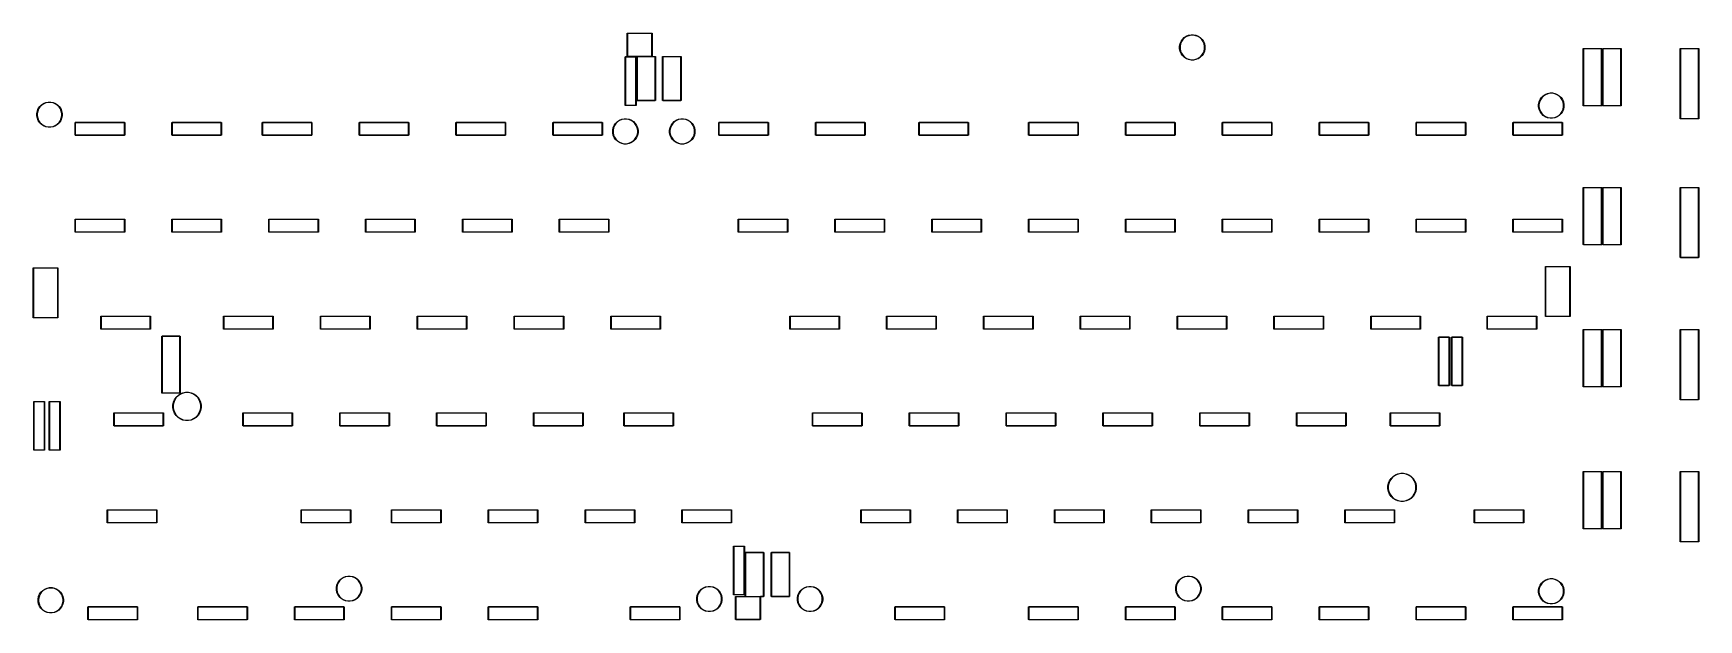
# Model space of a CAD drawing. Extents: x 1.1 to 14, y -5.7 to -1.1.
import ezdxf

# ---------------------------------------------------------------- set-up
doc = ezdxf.new("R2010")
doc.units = 0
doc.header["$MEASUREMENT"] = 0
doc.layers.add('BLACK', color=7, linetype='CONTINUOUS')

msp = doc.modelspace()

# ---------------------------------------------------------------- linework, layer by layer
at = {"layer": 'BLACK', "linetype": 'CONTINUOUS'}
for p, q in [((5.73374, -1.11142), (5.73375, -1.11122)), ((5.73374, -1.11147), (5.73374, -1.11142)), ((5.73374, -1.28853), (5.73374, -1.11147)), ((5.73375, -1.11122), (5.73381, -1.11104)), ((5.73381, -1.11104), (5.7339, -1.11087)), ((5.7339, -1.11087), (5.73403, -1.11072)), ((5.73403, -1.11072), (5.73417, -1.11059)), ((5.73417, -1.11059), (5.73435, -1.1105)), ((5.73435, -1.1105), (5.73453, -1.11045)), ((5.73453, -1.11045), (5.73468, -1.11043)), ((5.73468, -1.11043), (5.73472, -1.11043)), ((5.73472, -1.11043), (5.73477, -1.11043)), ((5.73477, -1.11043), (5.92562, -1.11043)), ((5.73571, -1.1124), (5.73571, -1.2876)), ((5.92469, -1.1124), (5.73571, -1.1124)), ((5.92469, -1.2876), (5.92469, -1.1124)), ((5.92562, -1.11043), (5.92567, -1.11043)), ((5.92567, -1.11043), (5.92572, -1.11043)), ((5.92572, -1.11043), (5.92586, -1.11045)), ((5.92586, -1.11045), (5.92605, -1.1105)), ((5.92605, -1.1105), (5.92622, -1.11059)), ((5.92622, -1.11059), (5.92637, -1.11072)), ((5.92637, -1.11072), (5.92649, -1.11087)), ((5.92649, -1.11087), (5.92658, -1.11104)), ((5.92658, -1.11104), (5.92664, -1.11122)), ((5.92664, -1.11122), (5.92666, -1.11142)), ((5.92666, -1.11142), (5.92665, -1.11147)), ((5.92665, -1.11147), (5.92665, -1.28853)), ((10.0234, -1.1737), (10.0341, -1.15768)), ((10.0362, -1.15943), (10.0258, -1.17499)), ((10.0341, -1.15768), (10.0477, -1.14407)), ((10.0494, -1.1462), (10.0362, -1.15943)), ((10.0477, -1.14407), (10.0637, -1.13337)), ((10.065, -1.1358), (10.0494, -1.1462)), ((10.0637, -1.13337), (10.0815, -1.126)), ((10.0823, -1.12864), (10.065, -1.1358)), ((10.0815, -1.126), (10.1004, -1.12224)), ((10.1006, -1.12499), (10.0823, -1.12864)), ((10.1004, -1.12224), (10.1196, -1.12224)), ((10.1194, -1.12499), (10.1006, -1.12499)), ((10.1377, -1.12864), (10.1194, -1.12499)), ((10.1196, -1.12224), (10.1385, -1.126)), ((10.155, -1.1358), (10.1377, -1.12864)), ((10.1385, -1.126), (10.1563, -1.13337)), ((10.1706, -1.1462), (10.155, -1.1358)), ((10.1563, -1.13337), (10.1723, -1.14407)), ((10.1838, -1.15943), (10.1706, -1.1462)), ((10.1723, -1.14407), (10.1859, -1.15768)), ((10.1942, -1.17499), (10.1838, -1.15943)), ((10.1859, -1.15768), (10.1966, -1.1737)), ((5.73374, -1.28858), (5.73374, -1.28853)), ((5.73375, -1.28878), (5.73374, -1.28858)), ((5.73381, -1.28896), (5.73375, -1.28878)), ((5.7339, -1.28913), (5.73381, -1.28896)), ((5.73403, -1.28928), (5.7339, -1.28913)), ((5.73417, -1.2894), (5.73403, -1.28928)), ((5.73435, -1.2895), (5.73417, -1.2894)), ((5.73453, -1.28955), (5.73435, -1.2895)), ((5.73468, -1.28957), (5.73453, -1.28955)), ((5.73472, -1.28957), (5.73468, -1.28957)), ((5.73468, -1.28957), (5.73468, -1.28957)), ((5.73477, -1.28957), (5.73472, -1.28957)), ((5.80849, -1.28957), (5.73477, -1.28957)), ((5.73571, -1.2876), (5.92469, -1.2876)), ((5.80831, -1.28977), (5.80843, -1.28962)), ((5.80843, -1.28962), (5.80849, -1.28957)), ((5.92637, -1.28928), (5.92631, -1.28933)), ((5.92631, -1.28933), (5.95082, -1.28933)), ((5.92649, -1.28913), (5.92637, -1.28928)), ((5.92658, -1.28896), (5.92649, -1.28913)), ((5.92664, -1.28878), (5.92658, -1.28896)), ((5.92666, -1.28858), (5.92664, -1.28878)), ((5.92665, -1.28853), (5.92666, -1.28858)), ((5.95082, -1.28933), (5.95087, -1.28933)), ((5.95087, -1.28933), (5.95091, -1.28933)), ((5.95091, -1.28933), (5.95106, -1.28934)), ((5.95106, -1.28934), (5.95124, -1.2894)), ((5.95124, -1.2894), (5.95142, -1.28949)), ((5.95142, -1.28949), (5.95157, -1.28962)), ((5.95157, -1.28962), (5.95169, -1.28977)), ((6.00831, -1.28977), (6.00843, -1.28962)), ((6.00843, -1.28962), (6.00858, -1.28949)), ((6.00858, -1.28949), (6.00876, -1.2894)), ((6.00876, -1.2894), (6.00894, -1.28934)), ((6.00894, -1.28934), (6.00909, -1.28933)), ((6.00909, -1.28933), (6.00913, -1.28933)), ((6.00913, -1.28933), (6.00918, -1.28933)), ((6.00918, -1.28933), (6.15082, -1.28933)), ((6.15082, -1.28933), (6.15087, -1.28933)), ((6.15087, -1.28933), (6.15091, -1.28933)), ((6.15091, -1.28933), (6.15106, -1.28934)), ((6.15106, -1.28934), (6.15124, -1.2894)), ((6.15124, -1.2894), (6.15142, -1.28949)), ((6.15142, -1.28949), (6.15157, -1.28962)), ((6.15157, -1.28962), (6.15169, -1.28977)), ((10.0122, -1.21037), (10.016, -1.19149)), ((10.0122, -1.22963), (10.0122, -1.21037)), ((10.016, -1.24851), (10.0122, -1.22963)), ((10.0186, -1.19229), (10.015, -1.21064)), ((10.015, -1.21064), (10.015, -1.22936)), ((10.015, -1.22936), (10.0186, -1.24771)), ((10.016, -1.19149), (10.0234, -1.1737)), ((10.0234, -1.2663), (10.016, -1.24851)), ((10.0258, -1.17499), (10.0186, -1.19229)), ((10.0186, -1.24771), (10.0258, -1.26501)), ((10.0341, -1.28232), (10.0234, -1.2663)), ((10.0258, -1.26501), (10.0362, -1.28057)), ((10.0477, -1.29593), (10.0341, -1.28232)), ((10.0362, -1.28057), (10.0494, -1.2938)), ((10.1706, -1.2938), (10.1838, -1.28057)), ((10.1859, -1.28232), (10.1723, -1.29593)), ((10.1838, -1.28057), (10.1942, -1.26501)), ((10.1966, -1.2663), (10.1859, -1.28232)), ((10.2014, -1.19229), (10.1942, -1.17499)), ((10.1942, -1.26501), (10.2014, -1.24771)), ((10.1966, -1.1737), (10.204, -1.19149)), ((10.204, -1.24851), (10.1966, -1.2663)), ((10.205, -1.21064), (10.2014, -1.19229)), ((10.2014, -1.24771), (10.205, -1.22936)), ((10.204, -1.19149), (10.2078, -1.21037)), ((10.2078, -1.22963), (10.204, -1.24851)), ((10.205, -1.22936), (10.205, -1.21064)), ((10.2078, -1.21037), (10.2078, -1.22963)), ((13.1381, -1.22992), (13.1382, -1.22973)), ((13.1381, -1.22997), (13.1381, -1.22992)), ((13.1381, -1.67082), (13.1381, -1.22997)), ((13.1382, -1.22954), (13.1383, -1.22937)), ((13.1382, -1.22973), (13.1382, -1.22954)), ((13.1383, -1.22937), (13.1384, -1.22922)), ((13.1384, -1.22922), (13.1386, -1.2291)), ((13.1386, -1.2291), (13.1388, -1.22901)), ((13.1388, -1.22901), (13.1389, -1.22895)), ((13.1389, -1.22895), (13.1391, -1.22894)), ((13.1391, -1.22894), (13.1391, -1.22893)), ((13.1391, -1.22893), (13.1392, -1.22894)), ((13.1392, -1.22894), (13.2808, -1.22894)), ((13.1401, -1.23091), (13.1401, -1.66988)), ((13.2799, -1.23091), (13.1401, -1.23091)), ((13.2799, -1.66988), (13.2799, -1.23091)), ((13.2808, -1.22894), (13.2809, -1.22893)), ((13.2809, -1.22893), (13.2809, -1.22894)), ((13.2809, -1.22894), (13.2811, -1.22895)), ((13.2811, -1.22895), (13.2812, -1.22901)), ((13.2812, -1.22901), (13.2814, -1.2291)), ((13.2814, -1.2291), (13.2816, -1.22922)), ((13.2816, -1.22922), (13.2817, -1.22937)), ((13.2817, -1.22937), (13.2818, -1.22954)), ((13.2818, -1.22954), (13.2818, -1.22973)), ((13.2818, -1.22973), (13.2819, -1.22992)), ((13.2819, -1.22992), (13.2819, -1.22997)), ((13.2819, -1.22997), (13.2819, -1.67082)), ((13.2881, -1.22992), (13.2882, -1.22973)), ((13.2881, -1.22997), (13.2881, -1.22992)), ((13.2881, -1.67082), (13.2881, -1.22997)), ((13.2882, -1.22954), (13.2883, -1.22937)), ((13.2882, -1.22973), (13.2882, -1.22954)), ((13.2883, -1.22937), (13.2884, -1.22922)), ((13.2884, -1.22922), (13.2886, -1.2291)), ((13.2886, -1.2291), (13.2888, -1.22901)), ((13.2888, -1.22901), (13.2889, -1.22895)), ((13.2889, -1.22895), (13.2891, -1.22894)), ((13.2891, -1.22894), (13.2891, -1.22893)), ((13.2891, -1.22893), (13.2892, -1.22894)), ((13.2892, -1.22894), (13.4308, -1.22894)), ((13.2901, -1.23091), (13.2901, -1.66988)), ((13.4299, -1.23091), (13.2901, -1.23091)), ((13.4299, -1.66988), (13.4299, -1.23091)), ((13.4308, -1.22894), (13.4309, -1.22893)), ((13.4309, -1.22893), (13.4309, -1.22894)), ((13.4309, -1.22894), (13.4311, -1.22895)), ((13.4311, -1.22895), (13.4312, -1.22901)), ((13.4312, -1.22901), (13.4314, -1.2291)), ((13.4314, -1.2291), (13.4316, -1.22922)), ((13.4316, -1.22922), (13.4317, -1.22937)), ((13.4317, -1.22937), (13.4318, -1.22954)), ((13.4318, -1.22954), (13.4318, -1.22973)), ((13.4318, -1.22973), (13.4319, -1.22992)), ((13.4319, -1.22992), (13.4319, -1.22997)), ((13.4319, -1.22997), (13.4319, -1.67082)), ((13.8881, -1.22953), (13.8882, -1.22933)), ((13.8881, -1.22958), (13.8881, -1.22953)), ((13.8881, -1.77082), (13.8881, -1.22958)), ((13.8882, -1.22915), (13.8883, -1.22898)), ((13.8882, -1.22933), (13.8882, -1.22915)), ((13.8883, -1.22898), (13.8884, -1.22883)), ((13.8884, -1.22883), (13.8886, -1.22871)), ((13.8886, -1.22871), (13.8888, -1.22861)), ((13.8888, -1.22861), (13.8889, -1.22856)), ((13.8889, -1.22856), (13.8891, -1.22854)), ((13.8891, -1.22854), (13.8891, -1.22854)), ((13.8891, -1.22854), (13.8892, -1.22854)), ((13.8892, -1.22854), (14.0308, -1.22854)), ((13.8901, -1.23051), (13.8901, -1.76988)), ((14.0299, -1.23051), (13.8901, -1.23051)), ((14.0299, -1.76988), (14.0299, -1.23051)), ((14.0308, -1.22854), (14.0309, -1.22854)), ((14.0309, -1.22854), (14.0311, -1.22856)), ((14.0309, -1.22854), (14.0309, -1.22854)), ((14.0311, -1.22856), (14.0312, -1.22861)), ((14.0312, -1.22861), (14.0314, -1.22871)), ((14.0314, -1.22871), (14.0316, -1.22883)), ((14.0316, -1.22883), (14.0317, -1.22898)), ((14.0317, -1.22898), (14.0318, -1.22915)), ((14.0318, -1.22915), (14.0318, -1.22933)), ((14.0318, -1.22933), (14.0319, -1.22953)), ((14.0319, -1.22953), (14.0319, -1.22958)), ((14.0319, -1.22958), (14.0319, -1.77082)), ((5.71767, -1.2926), (5.71769, -1.29241)), ((5.71768, -1.29265), (5.71767, -1.2926)), ((5.71768, -1.66735), (5.71768, -1.29265)), ((5.71769, -1.29241), (5.71775, -1.29222)), ((5.71775, -1.29222), (5.71784, -1.29205)), ((5.71784, -1.29205), (5.71796, -1.2919)), ((5.71796, -1.2919), (5.71811, -1.29178)), ((5.71811, -1.29178), (5.71828, -1.29168)), ((5.71828, -1.29168), (5.71847, -1.29163)), ((5.71847, -1.29163), (5.71861, -1.29161)), ((5.71861, -1.29161), (5.71866, -1.29161)), ((5.71866, -1.29161), (5.71871, -1.29161)), ((5.71871, -1.29161), (5.80129, -1.29161)), ((5.71965, -1.29358), (5.71965, -1.66642)), ((5.80035, -1.29358), (5.71965, -1.29358)), ((5.80035, -1.66642), (5.80035, -1.29358)), ((5.80129, -1.29161), (5.80134, -1.29161)), ((5.80134, -1.29161), (5.80139, -1.29161)), ((5.80139, -1.29161), (5.80153, -1.29163)), ((5.80153, -1.29163), (5.80172, -1.29168)), ((5.80172, -1.29168), (5.80189, -1.29178)), ((5.80189, -1.29178), (5.80204, -1.2919)), ((5.80204, -1.2919), (5.80216, -1.29205)), ((5.80216, -1.29205), (5.80225, -1.29222)), ((5.80225, -1.29222), (5.80231, -1.29241)), ((5.80231, -1.29241), (5.80233, -1.2926)), ((5.80233, -1.2926), (5.80232, -1.29265)), ((5.80232, -1.29265), (5.80232, -1.66735)), ((5.80814, -1.29031), (5.80816, -1.29012)), ((5.80815, -1.29036), (5.80814, -1.29031)), ((5.80815, -1.63082), (5.80815, -1.29036)), ((5.80816, -1.29012), (5.80822, -1.28994)), ((5.80822, -1.28994), (5.80831, -1.28977)), ((5.81012, -1.2913), (5.81012, -1.62988)), ((5.94988, -1.2913), (5.81012, -1.2913)), ((5.94988, -1.62988), (5.94988, -1.2913)), ((5.95169, -1.28977), (5.95178, -1.28994)), ((5.95178, -1.28994), (5.95184, -1.29012)), ((5.95184, -1.29012), (5.95186, -1.29031)), ((5.95186, -1.29031), (5.95185, -1.29036)), ((5.95185, -1.29036), (5.95185, -1.63082)), ((6.00814, -1.29031), (6.00816, -1.29012)), ((6.00815, -1.29036), (6.00814, -1.29031)), ((6.00815, -1.63082), (6.00815, -1.29036)), ((6.00816, -1.29012), (6.00822, -1.28994)), ((6.00822, -1.28994), (6.00831, -1.28977)), ((6.01012, -1.2913), (6.01012, -1.62988)), ((6.14988, -1.2913), (6.01012, -1.2913)), ((6.14988, -1.62988), (6.14988, -1.2913)), ((6.15169, -1.28977), (6.15178, -1.28994)), ((6.15178, -1.28994), (6.15184, -1.29012)), ((6.15184, -1.29012), (6.15186, -1.29031)), ((6.15186, -1.29031), (6.15185, -1.29036)), ((6.15185, -1.29036), (6.15185, -1.63082)), ((10.0637, -1.30663), (10.0477, -1.29593)), ((10.0494, -1.2938), (10.065, -1.3042)), ((10.0815, -1.314), (10.0637, -1.30663)), ((10.065, -1.3042), (10.0823, -1.31136)), ((10.1004, -1.31776), (10.0815, -1.314)), ((10.0823, -1.31136), (10.1006, -1.31501)), ((10.1196, -1.31776), (10.1004, -1.31776)), ((10.1006, -1.31501), (10.1194, -1.31501)), ((10.1194, -1.31501), (10.1377, -1.31136)), ((10.1385, -1.314), (10.1196, -1.31776)), ((10.1377, -1.31136), (10.155, -1.3042)), ((10.1563, -1.30663), (10.1385, -1.314)), ((10.155, -1.3042), (10.1706, -1.2938)), ((10.1723, -1.29593), (10.1563, -1.30663)), ((1.18407, -1.67768), (1.19768, -1.66407)), ((1.19943, -1.6662), (1.1862, -1.67943)), ((1.19768, -1.66407), (1.2137, -1.65337)), ((1.21499, -1.6558), (1.19943, -1.6662)), ((1.2137, -1.65337), (1.23149, -1.646)), ((1.23229, -1.64864), (1.21499, -1.6558)), ((1.23149, -1.646), (1.25037, -1.64224)), ((1.25064, -1.64499), (1.23229, -1.64864)), ((1.25037, -1.64224), (1.26963, -1.64224)), ((1.26936, -1.64499), (1.25064, -1.64499)), ((1.28771, -1.64864), (1.26936, -1.64499)), ((1.26963, -1.64224), (1.28851, -1.646)), ((1.30501, -1.6558), (1.28771, -1.64864)), ((1.28851, -1.646), (1.3063, -1.65337)), ((1.32057, -1.6662), (1.30501, -1.6558)), ((1.3063, -1.65337), (1.32232, -1.66407)), ((1.3338, -1.67943), (1.32057, -1.6662)), ((1.32232, -1.66407), (1.33593, -1.67768)), ((5.71767, -1.6674), (5.71768, -1.66735)), ((5.71769, -1.66759), (5.71767, -1.6674)), ((5.71775, -1.66778), (5.71769, -1.66759)), ((5.71784, -1.66795), (5.71775, -1.66778)), ((5.71796, -1.6681), (5.71784, -1.66795)), ((5.71811, -1.66822), (5.71796, -1.6681)), ((5.71828, -1.66832), (5.71811, -1.66822)), ((5.71847, -1.66837), (5.71828, -1.66832)), ((5.71861, -1.66839), (5.71847, -1.66837)), ((5.71866, -1.66839), (5.71861, -1.66839)), ((5.71861, -1.66839), (5.71861, -1.66839)), ((5.71871, -1.66839), (5.71866, -1.66839)), ((5.80129, -1.66839), (5.71871, -1.66839)), ((5.71965, -1.66642), (5.80035, -1.66642)), ((5.80134, -1.66839), (5.80129, -1.66839)), ((5.80139, -1.66839), (5.80134, -1.66839)), ((5.80153, -1.66837), (5.80139, -1.66839)), ((5.80139, -1.66839), (5.80139, -1.66839)), ((5.80172, -1.66832), (5.80153, -1.66837)), ((5.80189, -1.66822), (5.80172, -1.66832)), ((5.80204, -1.6681), (5.80189, -1.66822)), ((5.80216, -1.66795), (5.80204, -1.6681)), ((5.80225, -1.66778), (5.80216, -1.66795)), ((5.80231, -1.66759), (5.80225, -1.66778)), ((5.80233, -1.6674), (5.80231, -1.66759)), ((5.80232, -1.66735), (5.80233, -1.6674)), ((5.80814, -1.63087), (5.80815, -1.63082)), ((5.80816, -1.63106), (5.80814, -1.63087)), ((5.80822, -1.63124), (5.80816, -1.63106)), ((5.80831, -1.63142), (5.80822, -1.63124)), ((5.80843, -1.63157), (5.80831, -1.63142)), ((5.80858, -1.63169), (5.80843, -1.63157)), ((5.80876, -1.63178), (5.80858, -1.63169)), ((5.80894, -1.63184), (5.80876, -1.63178)), ((5.80909, -1.63185), (5.80894, -1.63184)), ((5.80913, -1.63186), (5.80909, -1.63185)), ((5.80909, -1.63185), (5.80909, -1.63185)), ((5.80918, -1.63185), (5.80913, -1.63186)), ((5.95082, -1.63185), (5.80918, -1.63185)), ((5.81012, -1.62988), (5.94988, -1.62988)), ((5.95087, -1.63186), (5.95082, -1.63185)), ((5.95091, -1.63185), (5.95087, -1.63186)), ((5.95106, -1.63184), (5.95091, -1.63185)), ((5.95091, -1.63185), (5.95091, -1.63185)), ((5.95124, -1.63178), (5.95106, -1.63184)), ((5.95142, -1.63169), (5.95124, -1.63178)), ((5.95157, -1.63157), (5.95142, -1.63169)), ((5.95169, -1.63142), (5.95157, -1.63157)), ((5.95178, -1.63124), (5.95169, -1.63142)), ((5.95184, -1.63106), (5.95178, -1.63124)), ((5.95186, -1.63087), (5.95184, -1.63106)), ((5.95185, -1.63082), (5.95186, -1.63087)), ((6.00814, -1.63087), (6.00815, -1.63082)), ((6.00816, -1.63106), (6.00814, -1.63087)), ((6.00822, -1.63124), (6.00816, -1.63106)), ((6.00831, -1.63142), (6.00822, -1.63124)), ((6.00843, -1.63157), (6.00831, -1.63142)), ((6.00858, -1.63169), (6.00843, -1.63157)), ((6.00876, -1.63178), (6.00858, -1.63169)), ((6.00894, -1.63184), (6.00876, -1.63178)), ((6.00909, -1.63185), (6.00894, -1.63184)), ((6.00913, -1.63186), (6.00909, -1.63185)), ((6.00909, -1.63185), (6.00909, -1.63185)), ((6.00918, -1.63185), (6.00913, -1.63186)), ((6.15082, -1.63185), (6.00918, -1.63185)), ((6.01012, -1.62988), (6.14988, -1.62988)), ((6.15087, -1.63186), (6.15082, -1.63185)), ((6.15091, -1.63185), (6.15087, -1.63186)), ((6.15106, -1.63184), (6.15091, -1.63185)), ((6.15091, -1.63185), (6.15091, -1.63185)), ((6.15124, -1.63178), (6.15106, -1.63184)), ((6.15142, -1.63169), (6.15124, -1.63178)), ((6.15157, -1.63157), (6.15142, -1.63169)), ((6.15169, -1.63142), (6.15157, -1.63157)), ((6.15178, -1.63124), (6.15169, -1.63142)), ((6.15184, -1.63106), (6.15178, -1.63124)), ((6.15186, -1.63087), (6.15184, -1.63106)), ((6.15185, -1.63082), (6.15186, -1.63087)), ((12.7922, -1.66037), (12.796, -1.64149)), ((12.7922, -1.67963), (12.7922, -1.66037)), ((12.7986, -1.64229), (12.795, -1.66064)), ((12.795, -1.66064), (12.795, -1.67936)), ((12.796, -1.64149), (12.8034, -1.6237)), ((12.8058, -1.62499), (12.7986, -1.64229)), ((12.8034, -1.6237), (12.8141, -1.60768)), ((12.8162, -1.60943), (12.8058, -1.62499)), ((12.8141, -1.60768), (12.8277, -1.59407)), ((12.8294, -1.5962), (12.8162, -1.60943)), ((12.8277, -1.59407), (12.8437, -1.58337)), ((12.845, -1.5858), (12.8294, -1.5962)), ((12.8437, -1.58337), (12.8615, -1.576)), ((12.8623, -1.57864), (12.845, -1.5858)), ((12.8615, -1.576), (12.8804, -1.57224)), ((12.8806, -1.57499), (12.8623, -1.57864)), ((12.8804, -1.57224), (12.8996, -1.57224)), ((12.8994, -1.57499), (12.8806, -1.57499)), ((12.9177, -1.57864), (12.8994, -1.57499)), ((12.8996, -1.57224), (12.9185, -1.576)), ((12.935, -1.5858), (12.9177, -1.57864)), ((12.9185, -1.576), (12.9363, -1.58337)), ((12.9506, -1.5962), (12.935, -1.5858)), ((12.9363, -1.58337), (12.9523, -1.59407)), ((12.9638, -1.60943), (12.9506, -1.5962)), ((12.9523, -1.59407), (12.9659, -1.60768)), ((12.9742, -1.62499), (12.9638, -1.60943)), ((12.9659, -1.60768), (12.9766, -1.6237)), ((12.9814, -1.64229), (12.9742, -1.62499)), ((12.9766, -1.6237), (12.984, -1.64149)), ((12.985, -1.66064), (12.9814, -1.64229)), ((12.984, -1.64149), (12.9878, -1.66037)), ((12.985, -1.67936), (12.985, -1.66064)), ((12.9878, -1.66037), (12.9878, -1.67963)), ((13.1381, -1.67087), (13.1381, -1.67082)), ((13.1382, -1.67106), (13.1381, -1.67087)), ((13.1382, -1.67124), (13.1382, -1.67106)), ((13.1383, -1.67142), (13.1382, -1.67124)), ((13.1384, -1.67157), (13.1383, -1.67142)), ((13.1386, -1.67169), (13.1384, -1.67157)), ((13.1388, -1.67178), (13.1386, -1.67169)), ((13.1389, -1.67184), (13.1388, -1.67178)), ((13.1391, -1.67185), (13.1389, -1.67184)), ((13.1392, -1.67185), (13.1391, -1.67186)), ((13.1391, -1.67186), (13.1391, -1.67185)), ((13.1391, -1.67185), (13.1391, -1.67185)), ((13.2808, -1.67185), (13.1392, -1.67185)), ((13.1401, -1.66988), (13.2799, -1.66988)), ((13.2809, -1.67186), (13.2808, -1.67185)), ((13.2811, -1.67184), (13.2809, -1.67185)), ((13.2809, -1.67185), (13.2809, -1.67185)), ((13.2809, -1.67185), (13.2809, -1.67186)), ((13.2812, -1.67178), (13.2811, -1.67184)), ((13.2814, -1.67169), (13.2812, -1.67178)), ((13.2816, -1.67157), (13.2814, -1.67169)), ((13.2817, -1.67142), (13.2816, -1.67157)), ((13.2818, -1.67124), (13.2817, -1.67142)), ((13.2819, -1.67087), (13.2818, -1.67106)), ((13.2818, -1.67106), (13.2818, -1.67124)), ((13.2819, -1.67082), (13.2819, -1.67087)), ((13.2881, -1.67087), (13.2881, -1.67082)), ((13.2882, -1.67106), (13.2881, -1.67087)), ((13.2882, -1.67124), (13.2882, -1.67106)), ((13.2883, -1.67142), (13.2882, -1.67124)), ((13.2884, -1.67157), (13.2883, -1.67142)), ((13.2886, -1.67169), (13.2884, -1.67157)), ((13.2888, -1.67178), (13.2886, -1.67169)), ((13.2889, -1.67184), (13.2888, -1.67178)), ((13.2891, -1.67185), (13.2889, -1.67184)), ((13.2892, -1.67185), (13.2891, -1.67186)), ((13.2891, -1.67186), (13.2891, -1.67185)), ((13.2891, -1.67185), (13.2891, -1.67185)), ((13.4308, -1.67185), (13.2892, -1.67185)), ((13.2901, -1.66988), (13.4299, -1.66988)), ((13.4309, -1.67186), (13.4308, -1.67185)), ((13.4311, -1.67184), (13.4309, -1.67185)), ((13.4309, -1.67185), (13.4309, -1.67185)), ((13.4309, -1.67185), (13.4309, -1.67186)), ((13.4312, -1.67178), (13.4311, -1.67184)), ((13.4314, -1.67169), (13.4312, -1.67178)), ((13.4316, -1.67157), (13.4314, -1.67169)), ((13.4317, -1.67142), (13.4316, -1.67157)), ((13.4318, -1.67124), (13.4317, -1.67142)), ((13.4319, -1.67087), (13.4318, -1.67106)), ((13.4318, -1.67106), (13.4318, -1.67124)), ((13.4319, -1.67082), (13.4319, -1.67087)), ((1.16224, -1.73037), (1.166, -1.71149)), ((1.16224, -1.74963), (1.16224, -1.73037)), ((1.166, -1.76851), (1.16224, -1.74963)), ((1.16864, -1.71229), (1.16499, -1.73064)), ((1.16499, -1.73064), (1.16499, -1.74936)), ((1.16499, -1.74936), (1.16864, -1.76771)), ((1.166, -1.71149), (1.17337, -1.6937)), ((1.17337, -1.7863), (1.166, -1.76851)), ((1.1758, -1.69499), (1.16864, -1.71229)), ((1.16864, -1.76771), (1.1758, -1.78501)), ((1.17337, -1.6937), (1.18407, -1.67768)), ((1.18407, -1.80232), (1.17337, -1.7863)), ((1.1862, -1.67943), (1.1758, -1.69499)), ((1.1758, -1.78501), (1.1862, -1.80057)), ((1.19768, -1.81593), (1.18407, -1.80232)), ((1.1862, -1.80057), (1.19943, -1.8138)), ((1.32057, -1.8138), (1.3338, -1.80057)), ((1.33593, -1.80232), (1.32232, -1.81593)), ((1.3442, -1.69499), (1.3338, -1.67943)), ((1.3338, -1.80057), (1.3442, -1.78501)), ((1.33593, -1.67768), (1.34663, -1.6937)), ((1.34663, -1.7863), (1.33593, -1.80232)), ((1.35136, -1.71229), (1.3442, -1.69499)), ((1.3442, -1.78501), (1.35136, -1.76771)), ((1.34663, -1.6937), (1.354, -1.71149)), ((1.354, -1.76851), (1.34663, -1.7863)), ((1.35501, -1.73064), (1.35136, -1.71229)), ((1.35136, -1.76771), (1.35501, -1.74936)), ((1.354, -1.71149), (1.35776, -1.73037)), ((1.35776, -1.74963), (1.354, -1.76851)), ((1.35501, -1.74936), (1.35501, -1.73064)), ((1.35776, -1.73037), (1.35776, -1.74963)), ((1.45767, -1.80079), (1.45769, -1.80059)), ((1.45768, -1.80084), (1.45767, -1.80079)), ((1.45768, -1.89916), (1.45768, -1.80084)), ((1.45769, -1.80059), (1.45775, -1.80041)), ((1.45775, -1.80041), (1.45784, -1.80024)), ((1.45784, -1.80024), (1.45796, -1.80009)), ((1.45796, -1.80009), (1.45811, -1.79997)), ((1.45811, -1.79997), (1.45828, -1.79987)), ((1.45828, -1.79987), (1.45847, -1.79982)), ((1.45847, -1.79982), (1.45861, -1.7998)), ((1.45861, -1.7998), (1.45866, -1.7998)), ((1.45866, -1.7998), (1.45871, -1.7998)), ((1.45871, -1.7998), (1.84129, -1.7998)), ((1.45965, -1.80177), (1.45965, -1.89823)), ((1.84035, -1.80177), (1.45965, -1.80177)), ((1.84035, -1.89823), (1.84035, -1.80177)), ((1.84129, -1.7998), (1.84134, -1.7998)), ((1.84134, -1.7998), (1.84139, -1.7998)), ((1.84139, -1.7998), (1.84153, -1.79982)), ((1.84153, -1.79982), (1.84172, -1.79987)), ((1.84172, -1.79987), (1.84189, -1.79997)), ((1.84189, -1.79997), (1.84204, -1.80009)), ((1.84204, -1.80009), (1.84216, -1.80024)), ((1.84216, -1.80024), (1.84225, -1.80041)), ((1.84225, -1.80041), (1.84231, -1.80059)), ((1.84231, -1.80059), (1.84233, -1.80079)), ((1.84233, -1.80079), (1.84232, -1.80084)), ((1.84232, -1.80084), (1.84232, -1.89916)), ((2.20767, -1.80079), (2.20769, -1.80059)), ((2.20768, -1.80084), (2.20767, -1.80079)), ((2.20768, -1.89916), (2.20768, -1.80084)), ((2.20769, -1.80059), (2.20775, -1.80041)), ((2.20775, -1.80041), (2.20784, -1.80024)), ((2.20784, -1.80024), (2.20796, -1.80009)), ((2.20796, -1.80009), (2.20811, -1.79997)), ((2.20811, -1.79997), (2.20828, -1.79987)), ((2.20828, -1.79987), (2.20847, -1.79982)), ((2.20847, -1.79982), (2.20861, -1.7998)), ((2.20861, -1.7998), (2.20866, -1.7998)), ((2.20866, -1.7998), (2.20871, -1.7998)), ((2.20871, -1.7998), (2.59129, -1.7998)), ((2.20965, -1.80177), (2.20965, -1.89823)), ((2.59035, -1.80177), (2.20965, -1.80177)), ((2.59035, -1.89823), (2.59035, -1.80177)), ((2.59129, -1.7998), (2.59134, -1.7998)), ((2.59134, -1.7998), (2.59139, -1.7998)), ((2.59139, -1.7998), (2.59153, -1.79982)), ((2.59153, -1.79982), (2.59172, -1.79987)), ((2.59172, -1.79987), (2.59189, -1.79997)), ((2.59189, -1.79997), (2.59204, -1.80009)), ((2.59204, -1.80009), (2.59216, -1.80024)), ((2.59216, -1.80024), (2.59225, -1.80041)), ((2.59225, -1.80041), (2.59231, -1.80059)), ((2.59231, -1.80059), (2.59233, -1.80079)), ((2.59233, -1.80079), (2.59232, -1.80084)), ((2.59232, -1.80084), (2.59232, -1.89916)), ((2.90767, -1.80079), (2.90769, -1.80059)), ((2.90768, -1.80084), (2.90767, -1.80079)), ((2.90768, -1.89916), (2.90768, -1.80084)), ((2.90769, -1.80059), (2.90775, -1.80041)), ((2.90775, -1.80041), (2.90784, -1.80024)), ((2.90784, -1.80024), (2.90796, -1.80009)), ((2.90796, -1.80009), (2.90811, -1.79997)), ((2.90811, -1.79997), (2.90828, -1.79987)), ((2.90828, -1.79987), (2.90847, -1.79982)), ((2.90847, -1.79982), (2.90861, -1.7998)), ((2.90861, -1.7998), (2.90866, -1.7998)), ((2.90866, -1.7998), (2.90871, -1.7998)), ((2.90871, -1.7998), (3.29129, -1.7998)), ((2.90965, -1.80177), (2.90965, -1.89823)), ((3.29035, -1.80177), (2.90965, -1.80177)), ((3.29035, -1.89823), (3.29035, -1.80177)), ((3.29129, -1.7998), (3.29134, -1.7998)), ((3.29134, -1.7998), (3.29139, -1.7998)), ((3.29139, -1.7998), (3.29153, -1.79982)), ((3.29153, -1.79982), (3.29172, -1.79987)), ((3.29172, -1.79987), (3.29189, -1.79997)), ((3.29189, -1.79997), (3.29204, -1.80009)), ((3.29204, -1.80009), (3.29216, -1.80024)), ((3.29216, -1.80024), (3.29225, -1.80041)), ((3.29225, -1.80041), (3.29231, -1.80059)), ((3.29231, -1.80059), (3.29233, -1.80079)), ((3.29233, -1.80079), (3.29232, -1.80084)), ((3.29232, -1.80084), (3.29232, -1.89916)), ((3.65767, -1.80079), (3.65769, -1.80059)), ((3.65768, -1.80084), (3.65767, -1.80079)), ((3.65768, -1.89916), (3.65768, -1.80084)), ((3.65769, -1.80059), (3.65775, -1.80041)), ((3.65775, -1.80041), (3.65784, -1.80024)), ((3.65784, -1.80024), (3.65796, -1.80009)), ((3.65796, -1.80009), (3.65811, -1.79997)), ((3.65811, -1.79997), (3.65828, -1.79987)), ((3.65828, -1.79987), (3.65847, -1.79982)), ((3.65847, -1.79982), (3.65861, -1.7998)), ((3.65861, -1.7998), (3.65866, -1.7998)), ((3.65866, -1.7998), (3.65871, -1.7998)), ((3.65871, -1.7998), (4.04129, -1.7998)), ((3.65965, -1.80177), (3.65965, -1.89823)), ((4.04035, -1.80177), (3.65965, -1.80177)), ((4.04035, -1.89823), (4.04035, -1.80177)), ((4.04129, -1.7998), (4.04134, -1.7998)), ((4.04134, -1.7998), (4.04139, -1.7998)), ((4.04139, -1.7998), (4.04153, -1.79982)), ((4.04153, -1.79982), (4.04172, -1.79987)), ((4.04172, -1.79987), (4.04189, -1.79997)), ((4.04189, -1.79997), (4.04204, -1.80009)), ((4.04204, -1.80009), (4.04216, -1.80024)), ((4.04216, -1.80024), (4.04225, -1.80041)), ((4.04225, -1.80041), (4.04231, -1.80059)), ((4.04231, -1.80059), (4.04233, -1.80079)), ((4.04233, -1.80079), (4.04232, -1.80084)), ((4.04232, -1.80084), (4.04232, -1.89916)), ((4.40767, -1.80079), (4.40769, -1.80059)), ((4.40768, -1.80084), (4.40767, -1.80079)), ((4.40768, -1.89916), (4.40768, -1.80084)), ((4.40769, -1.80059), (4.40775, -1.80041)), ((4.40775, -1.80041), (4.40784, -1.80024)), ((4.40784, -1.80024), (4.40796, -1.80009)), ((4.40796, -1.80009), (4.40811, -1.79997)), ((4.40811, -1.79997), (4.40828, -1.79987)), ((4.40828, -1.79987), (4.40847, -1.79982)), ((4.40847, -1.79982), (4.40861, -1.7998)), ((4.40861, -1.7998), (4.40866, -1.7998)), ((4.40866, -1.7998), (4.40871, -1.7998)), ((4.40871, -1.7998), (4.79129, -1.7998)), ((4.40965, -1.80177), (4.40965, -1.89823)), ((4.79035, -1.80177), (4.40965, -1.80177)), ((4.79035, -1.89823), (4.79035, -1.80177)), ((4.79129, -1.7998), (4.79134, -1.7998)), ((4.79134, -1.7998), (4.79139, -1.7998)), ((4.79139, -1.7998), (4.79153, -1.79982)), ((4.79153, -1.79982), (4.79172, -1.79987)), ((4.79172, -1.79987), (4.79189, -1.79997)), ((4.79189, -1.79997), (4.79204, -1.80009)), ((4.79204, -1.80009), (4.79216, -1.80024)), ((4.79216, -1.80024), (4.79225, -1.80041)), ((4.79225, -1.80041), (4.79231, -1.80059)), ((4.79231, -1.80059), (4.79233, -1.80079)), ((4.79233, -1.80079), (4.79232, -1.80084)), ((4.79232, -1.80084), (4.79232, -1.89916)), ((5.15767, -1.80079), (5.15769, -1.80059)), ((5.15768, -1.80084), (5.15767, -1.80079)), ((5.15768, -1.89916), (5.15768, -1.80084)), ((5.15769, -1.80059), (5.15775, -1.80041)), ((5.15775, -1.80041), (5.15784, -1.80024)), ((5.15784, -1.80024), (5.15796, -1.80009)), ((5.15796, -1.80009), (5.15811, -1.79997)), ((5.15811, -1.79997), (5.15828, -1.79987)), ((5.15828, -1.79987), (5.15847, -1.79982)), ((5.15847, -1.79982), (5.15861, -1.7998)), ((5.15861, -1.7998), (5.15866, -1.7998)), ((5.15866, -1.7998), (5.15871, -1.7998)), ((5.15871, -1.7998), (5.54129, -1.7998)), ((5.15965, -1.80177), (5.15965, -1.89823)), ((5.54035, -1.80177), (5.15965, -1.80177)), ((5.54035, -1.89823), (5.54035, -1.80177)), ((5.54129, -1.7998), (5.54134, -1.7998)), ((5.54134, -1.7998), (5.54139, -1.7998)), ((5.54139, -1.7998), (5.54153, -1.79982)), ((5.54153, -1.79982), (5.54172, -1.79987)), ((5.54172, -1.79987), (5.54189, -1.79997)), ((5.54189, -1.79997), (5.54204, -1.80009)), ((5.54204, -1.80009), (5.54216, -1.80024)), ((5.54216, -1.80024), (5.54225, -1.80041)), ((5.54225, -1.80041), (5.54231, -1.80059)), ((5.54231, -1.80059), (5.54233, -1.80079)), ((5.54233, -1.80079), (5.54232, -1.80084)), ((5.54232, -1.80084), (5.54232, -1.89916)), ((5.64407, -1.80768), (5.65768, -1.79407)), ((5.65943, -1.7962), (5.6462, -1.80943)), ((5.65768, -1.79407), (5.6737, -1.78337)), ((5.67499, -1.7858), (5.65943, -1.7962)), ((5.6737, -1.78337), (5.69149, -1.776)), ((5.69229, -1.77864), (5.67499, -1.7858)), ((5.69149, -1.776), (5.71037, -1.77224)), ((5.71064, -1.77499), (5.69229, -1.77864)), ((5.71037, -1.77224), (5.72963, -1.77224)), ((5.72936, -1.77499), (5.71064, -1.77499)), ((5.74771, -1.77864), (5.72936, -1.77499)), ((5.72963, -1.77224), (5.74851, -1.776)), ((5.76501, -1.7858), (5.74771, -1.77864)), ((5.74851, -1.776), (5.7663, -1.78337)), ((5.78057, -1.7962), (5.76501, -1.7858)), ((5.7663, -1.78337), (5.78232, -1.79407)), ((5.7938, -1.80943), (5.78057, -1.7962)), ((5.78232, -1.79407), (5.79593, -1.80768)), ((6.08407, -1.80768), (6.09768, -1.79407)), ((6.09943, -1.7962), (6.0862, -1.80943)), ((6.09768, -1.79407), (6.1137, -1.78337)), ((6.11499, -1.7858), (6.09943, -1.7962)), ((6.1137, -1.78337), (6.13149, -1.776)), ((6.13229, -1.77864), (6.11499, -1.7858)), ((6.13149, -1.776), (6.15037, -1.77224)), ((6.15064, -1.77499), (6.13229, -1.77864)), ((6.15037, -1.77224), (6.16963, -1.77224)), ((6.16936, -1.77499), (6.15064, -1.77499)), ((6.18771, -1.77864), (6.16936, -1.77499)), ((6.16963, -1.77224), (6.18851, -1.776)), ((6.20501, -1.7858), (6.18771, -1.77864)), ((6.18851, -1.776), (6.2063, -1.78337)), ((6.22057, -1.7962), (6.20501, -1.7858)), ((6.2063, -1.78337), (6.22232, -1.79407)), ((6.2338, -1.80943), (6.22057, -1.7962)), ((6.22232, -1.79407), (6.23593, -1.80768)), ((6.44267, -1.80079), (6.44269, -1.80059)), ((6.44268, -1.80084), (6.44267, -1.80079)), ((6.44268, -1.89916), (6.44268, -1.80084)), ((6.44269, -1.80059), (6.44275, -1.80041)), ((6.44275, -1.80041), (6.44284, -1.80024)), ((6.44284, -1.80024), (6.44296, -1.80009)), ((6.44296, -1.80009), (6.44311, -1.79997)), ((6.44311, -1.79997), (6.44328, -1.79987)), ((6.44328, -1.79987), (6.44347, -1.79982)), ((6.44347, -1.79982), (6.44361, -1.7998)), ((6.44361, -1.7998), (6.44366, -1.7998)), ((6.44366, -1.7998), (6.44371, -1.7998)), ((6.44371, -1.7998), (6.82629, -1.7998)), ((6.44465, -1.80177), (6.44465, -1.89823)), ((6.82535, -1.80177), (6.44465, -1.80177)), ((6.82535, -1.89823), (6.82535, -1.80177)), ((6.82629, -1.7998), (6.82634, -1.7998)), ((6.82634, -1.7998), (6.82639, -1.7998)), ((6.82639, -1.7998), (6.82653, -1.79982)), ((6.82653, -1.79982), (6.82672, -1.79987)), ((6.82672, -1.79987), (6.82689, -1.79997)), ((6.82689, -1.79997), (6.82704, -1.80009)), ((6.82704, -1.80009), (6.82716, -1.80024)), ((6.82716, -1.80024), (6.82725, -1.80041)), ((6.82725, -1.80041), (6.82731, -1.80059)), ((6.82731, -1.80059), (6.82733, -1.80079)), ((6.82733, -1.80079), (6.82732, -1.80084)), ((6.82732, -1.80084), (6.82732, -1.89916)), ((7.19267, -1.80079), (7.19269, -1.80059)), ((7.19268, -1.80084), (7.19267, -1.80079)), ((7.19268, -1.89916), (7.19268, -1.80084)), ((7.19269, -1.80059), (7.19275, -1.80041)), ((7.19275, -1.80041), (7.19284, -1.80024)), ((7.19284, -1.80024), (7.19296, -1.80009)), ((7.19296, -1.80009), (7.19311, -1.79997)), ((7.19311, -1.79997), (7.19328, -1.79987)), ((7.19328, -1.79987), (7.19347, -1.79982)), ((7.19347, -1.79982), (7.19361, -1.7998)), ((7.19361, -1.7998), (7.19366, -1.7998)), ((7.19366, -1.7998), (7.19371, -1.7998)), ((7.19371, -1.7998), (7.57629, -1.7998)), ((7.19465, -1.80177), (7.19465, -1.89823)), ((7.57535, -1.80177), (7.19465, -1.80177)), ((7.57535, -1.89823), (7.57535, -1.80177)), ((7.57629, -1.7998), (7.57634, -1.7998)), ((7.57634, -1.7998), (7.57639, -1.7998)), ((7.57639, -1.7998), (7.57653, -1.79982)), ((7.57653, -1.79982), (7.57672, -1.79987)), ((7.57672, -1.79987), (7.57689, -1.79997)), ((7.57689, -1.79997), (7.57704, -1.80009)), ((7.57704, -1.80009), (7.57716, -1.80024)), ((7.57716, -1.80024), (7.57725, -1.80041)), ((7.57725, -1.80041), (7.57731, -1.80059)), ((7.57731, -1.80059), (7.57733, -1.80079)), ((7.57733, -1.80079), (7.57732, -1.80084)), ((7.57732, -1.80084), (7.57732, -1.89916)), ((7.99267, -1.80079), (7.99269, -1.80059)), ((7.99268, -1.80084), (7.99267, -1.80079)), ((7.99268, -1.89916), (7.99268, -1.80084)), ((7.99269, -1.80059), (7.99275, -1.80041)), ((7.99275, -1.80041), (7.99284, -1.80024)), ((7.99284, -1.80024), (7.99296, -1.80009)), ((7.99296, -1.80009), (7.99311, -1.79997)), ((7.99311, -1.79997), (7.99328, -1.79987)), ((7.99328, -1.79987), (7.99347, -1.79982)), ((7.99347, -1.79982), (7.99361, -1.7998)), ((7.99361, -1.7998), (7.99366, -1.7998)), ((7.99366, -1.7998), (7.99371, -1.7998)), ((7.99371, -1.7998), (8.37629, -1.7998)), ((7.99465, -1.80177), (7.99465, -1.89823)), ((8.37535, -1.80177), (7.99465, -1.80177)), ((8.37535, -1.89823), (8.37535, -1.80177)), ((8.37629, -1.7998), (8.37634, -1.7998)), ((8.37634, -1.7998), (8.37639, -1.7998)), ((8.37639, -1.7998), (8.37653, -1.79982)), ((8.37653, -1.79982), (8.37672, -1.79987)), ((8.37672, -1.79987), (8.37689, -1.79997)), ((8.37689, -1.79997), (8.37704, -1.80009)), ((8.37704, -1.80009), (8.37716, -1.80024)), ((8.37716, -1.80024), (8.37725, -1.80041)), ((8.37725, -1.80041), (8.37731, -1.80059)), ((8.37731, -1.80059), (8.37733, -1.80079)), ((8.37733, -1.80079), (8.37732, -1.80084)), ((8.37732, -1.80084), (8.37732, -1.89916)), ((8.84267, -1.80079), (8.84269, -1.80059)), ((8.84268, -1.80084), (8.84267, -1.80079)), ((8.84268, -1.89916), (8.84268, -1.80084)), ((8.84269, -1.80059), (8.84275, -1.80041)), ((8.84275, -1.80041), (8.84284, -1.80024)), ((8.84284, -1.80024), (8.84296, -1.80009)), ((8.84296, -1.80009), (8.84311, -1.79997)), ((8.84311, -1.79997), (8.84328, -1.79987)), ((8.84328, -1.79987), (8.84347, -1.79982)), ((8.84347, -1.79982), (8.84361, -1.7998)), ((8.84361, -1.7998), (8.84366, -1.7998)), ((8.84366, -1.7998), (8.84371, -1.7998)), ((8.84371, -1.7998), (9.22629, -1.7998)), ((8.84465, -1.80177), (8.84465, -1.89823)), ((9.22535, -1.80177), (8.84465, -1.80177)), ((9.22535, -1.89823), (9.22535, -1.80177)), ((9.22629, -1.7998), (9.22634, -1.7998)), ((9.22634, -1.7998), (9.22639, -1.7998)), ((9.22639, -1.7998), (9.22653, -1.79982)), ((9.22653, -1.79982), (9.22672, -1.79987)), ((9.22672, -1.79987), (9.22689, -1.79997)), ((9.22689, -1.79997), (9.22704, -1.80009)), ((9.22704, -1.80009), (9.22716, -1.80024)), ((9.22716, -1.80024), (9.22725, -1.80041)), ((9.22725, -1.80041), (9.22731, -1.80059)), ((9.22731, -1.80059), (9.22733, -1.80079)), ((9.22733, -1.80079), (9.22732, -1.80084)), ((9.22732, -1.80084), (9.22732, -1.89916)), ((9.59267, -1.80079), (9.59269, -1.80059)), ((9.59268, -1.80084), (9.59267, -1.80079)), ((9.59268, -1.89916), (9.59268, -1.80084)), ((9.59269, -1.80059), (9.59275, -1.80041)), ((9.59275, -1.80041), (9.59284, -1.80024)), ((9.59284, -1.80024), (9.59296, -1.80009)), ((9.59296, -1.80009), (9.59311, -1.79997)), ((9.59311, -1.79997), (9.59328, -1.79987)), ((9.59328, -1.79987), (9.59347, -1.79982)), ((9.59347, -1.79982), (9.59361, -1.7998)), ((9.59361, -1.7998), (9.59366, -1.7998)), ((9.59366, -1.7998), (9.59371, -1.7998)), ((9.59371, -1.7998), (9.97629, -1.7998)), ((9.59465, -1.80177), (9.59465, -1.89823)), ((9.97535, -1.80177), (9.59465, -1.80177)), ((9.97535, -1.89823), (9.97535, -1.80177)), ((9.97629, -1.7998), (9.97634, -1.7998)), ((9.97634, -1.7998), (9.97639, -1.7998)), ((9.97639, -1.7998), (9.97653, -1.79982)), ((9.97653, -1.79982), (9.97672, -1.79987)), ((9.97672, -1.79987), (9.97689, -1.79997)), ((9.97689, -1.79997), (9.97704, -1.80009)), ((9.97704, -1.80009), (9.97716, -1.80024)), ((9.97716, -1.80024), (9.97725, -1.80041)), ((9.97725, -1.80041), (9.97731, -1.80059)), ((9.97731, -1.80059), (9.97733, -1.80079)), ((9.97733, -1.80079), (9.97732, -1.80084)), ((9.97732, -1.80084), (9.97732, -1.89916)), ((10.3427, -1.80041), (10.3428, -1.80024)), ((10.3427, -1.80059), (10.3427, -1.80041)), ((10.3427, -1.80079), (10.3427, -1.80059)), ((10.3427, -1.80084), (10.3427, -1.80079)), ((10.3427, -1.89916), (10.3427, -1.80084)), ((10.3428, -1.80024), (10.343, -1.80009)), ((10.343, -1.80009), (10.3431, -1.79997)), ((10.3431, -1.79997), (10.3433, -1.79987)), ((10.3433, -1.79987), (10.3435, -1.79982)), ((10.3435, -1.79982), (10.3436, -1.7998)), ((10.3436, -1.7998), (10.3437, -1.7998)), ((10.3437, -1.7998), (10.3437, -1.7998)), ((10.3437, -1.7998), (10.7263, -1.7998)), ((10.3446, -1.80177), (10.3446, -1.89823)), ((10.7254, -1.80177), (10.3446, -1.80177)), ((10.7254, -1.89823), (10.7254, -1.80177)), ((10.7263, -1.7998), (10.7263, -1.7998)), ((10.7263, -1.7998), (10.7264, -1.7998)), ((10.7264, -1.7998), (10.7265, -1.79982)), ((10.7265, -1.79982), (10.7267, -1.79987)), ((10.7267, -1.79987), (10.7269, -1.79997)), ((10.7269, -1.79997), (10.727, -1.80009)), ((10.727, -1.80009), (10.7272, -1.80024)), ((10.7272, -1.80024), (10.7273, -1.80041)), ((10.7273, -1.80041), (10.7273, -1.80059)), ((10.7273, -1.80059), (10.7273, -1.80079)), ((10.7273, -1.80079), (10.7273, -1.80084)), ((10.7273, -1.80084), (10.7273, -1.89916)), ((11.0927, -1.80041), (11.0928, -1.80024)), ((11.0927, -1.80059), (11.0927, -1.80041)), ((11.0927, -1.80079), (11.0927, -1.80059)), ((11.0927, -1.80084), (11.0927, -1.80079)), ((11.0927, -1.89916), (11.0927, -1.80084)), ((11.0928, -1.80024), (11.093, -1.80009)), ((11.093, -1.80009), (11.0931, -1.79997)), ((11.0931, -1.79997), (11.0933, -1.79987)), ((11.0933, -1.79987), (11.0935, -1.79982)), ((11.0935, -1.79982), (11.0936, -1.7998)), ((11.0936, -1.7998), (11.0937, -1.7998)), ((11.0937, -1.7998), (11.0937, -1.7998)), ((11.0937, -1.7998), (11.4763, -1.7998)), ((11.0946, -1.80177), (11.0946, -1.89823)), ((11.4754, -1.80177), (11.0946, -1.80177)), ((11.4754, -1.89823), (11.4754, -1.80177)), ((11.4763, -1.7998), (11.4763, -1.7998)), ((11.4763, -1.7998), (11.4764, -1.7998)), ((11.4764, -1.7998), (11.4765, -1.79982)), ((11.4765, -1.79982), (11.4767, -1.79987)), ((11.4767, -1.79987), (11.4769, -1.79997)), ((11.4769, -1.79997), (11.477, -1.80009)), ((11.477, -1.80009), (11.4772, -1.80024)), ((11.4772, -1.80024), (11.4773, -1.80041)), ((11.4773, -1.80041), (11.4773, -1.80059)), ((11.4773, -1.80059), (11.4773, -1.80079)), ((11.4773, -1.80079), (11.4773, -1.80084)), ((11.4773, -1.80084), (11.4773, -1.89916)), ((11.8427, -1.80041), (11.8428, -1.80024)), ((11.8427, -1.80059), (11.8427, -1.80041)), ((11.8427, -1.80079), (11.8427, -1.80059)), ((11.8427, -1.80084), (11.8427, -1.80079)), ((11.8427, -1.89916), (11.8427, -1.80084)), ((11.8428, -1.80024), (11.843, -1.80009)), ((11.843, -1.80009), (11.8431, -1.79997)), ((11.8431, -1.79997), (11.8433, -1.79987)), ((11.8433, -1.79987), (11.8435, -1.79982)), ((11.8435, -1.79982), (11.8436, -1.7998)), ((11.8436, -1.7998), (11.8437, -1.7998)), ((11.8437, -1.7998), (11.8437, -1.7998)), ((11.8437, -1.7998), (12.2263, -1.7998)), ((11.8446, -1.80177), (11.8446, -1.89823)), ((12.2254, -1.80177), (11.8446, -1.80177)), ((12.2254, -1.89823), (12.2254, -1.80177)), ((12.2263, -1.7998), (12.2263, -1.7998)), ((12.2263, -1.7998), (12.2264, -1.7998)), ((12.2264, -1.7998), (12.2265, -1.79982)), ((12.2265, -1.79982), (12.2267, -1.79987)), ((12.2267, -1.79987), (12.2269, -1.79997)), ((12.2269, -1.79997), (12.227, -1.80009)), ((12.227, -1.80009), (12.2272, -1.80024)), ((12.2272, -1.80024), (12.2273, -1.80041)), ((12.2273, -1.80041), (12.2273, -1.80059)), ((12.2273, -1.80059), (12.2273, -1.80079)), ((12.2273, -1.80079), (12.2273, -1.80084)), ((12.2273, -1.80084), (12.2273, -1.89916)), ((12.5927, -1.80041), (12.5928, -1.80024)), ((12.5927, -1.80059), (12.5927, -1.80041)), ((12.5927, -1.80079), (12.5927, -1.80059)), ((12.5927, -1.80084), (12.5927, -1.80079)), ((12.5927, -1.89916), (12.5927, -1.80084)), ((12.5928, -1.80024), (12.593, -1.80009)), ((12.593, -1.80009), (12.5931, -1.79997)), ((12.5931, -1.79997), (12.5933, -1.79987)), ((12.5933, -1.79987), (12.5935, -1.79982)), ((12.5935, -1.79982), (12.5936, -1.7998)), ((12.5936, -1.7998), (12.5937, -1.7998)), ((12.5937, -1.7998), (12.5937, -1.7998)), ((12.5937, -1.7998), (12.9763, -1.7998)), ((12.5946, -1.80177), (12.5946, -1.89823)), ((12.9754, -1.80177), (12.5946, -1.80177)), ((12.796, -1.69851), (12.7922, -1.67963)), ((12.795, -1.67936), (12.7986, -1.69771)), ((12.8034, -1.7163), (12.796, -1.69851)), ((12.7986, -1.69771), (12.8058, -1.71501)), ((12.8141, -1.73232), (12.8034, -1.7163)), ((12.8058, -1.71501), (12.8162, -1.73057)), ((12.8277, -1.74593), (12.8141, -1.73232)), ((12.8162, -1.73057), (12.8294, -1.7438)), ((12.8437, -1.75663), (12.8277, -1.74593)), ((12.8294, -1.7438), (12.845, -1.7542)), ((12.8615, -1.764), (12.8437, -1.75663)), ((12.845, -1.7542), (12.8623, -1.76136)), ((12.8804, -1.76776), (12.8615, -1.764)), ((12.8623, -1.76136), (12.8806, -1.76501)), ((12.8996, -1.76776), (12.8804, -1.76776)), ((12.8806, -1.76501), (12.8994, -1.76501)), ((12.8994, -1.76501), (12.9177, -1.76136)), ((12.9185, -1.764), (12.8996, -1.76776)), ((12.9177, -1.76136), (12.935, -1.7542)), ((12.9363, -1.75663), (12.9185, -1.764)), ((12.935, -1.7542), (12.9506, -1.7438)), ((12.9523, -1.74593), (12.9363, -1.75663)), ((12.9506, -1.7438), (12.9638, -1.73057)), ((12.9659, -1.73232), (12.9523, -1.74593)), ((12.9638, -1.73057), (12.9742, -1.71501)), ((12.9766, -1.7163), (12.9659, -1.73232)), ((12.9742, -1.71501), (12.9814, -1.69771)), ((12.9754, -1.89823), (12.9754, -1.80177)), ((12.9763, -1.7998), (12.9763, -1.7998)), ((12.9763, -1.7998), (12.9764, -1.7998)), ((12.9764, -1.7998), (12.9765, -1.79982)), ((12.9765, -1.79982), (12.9767, -1.79987)), ((12.984, -1.69851), (12.9766, -1.7163)), ((12.9767, -1.79987), (12.9769, -1.79997)), ((12.9769, -1.79997), (12.977, -1.80009)), ((12.977, -1.80009), (12.9772, -1.80024)), ((12.9772, -1.80024), (12.9773, -1.80041)), ((12.9773, -1.80041), (12.9773, -1.80059)), ((12.9773, -1.80059), (12.9773, -1.80079)), ((12.9773, -1.80079), (12.9773, -1.80084)), ((12.9773, -1.80084), (12.9773, -1.89916)), ((12.9814, -1.69771), (12.985, -1.67936)), ((12.9878, -1.67963), (12.984, -1.69851)), ((13.8881, -1.77087), (13.8881, -1.77082)), ((13.8882, -1.77106), (13.8881, -1.77087)), ((13.8882, -1.77124), (13.8882, -1.77106)), ((13.8883, -1.77142), (13.8882, -1.77124)), ((13.8884, -1.77157), (13.8883, -1.77142)), ((13.8886, -1.77169), (13.8884, -1.77157)), ((13.8888, -1.77178), (13.8886, -1.77169)), ((13.8889, -1.77184), (13.8888, -1.77178)), ((13.8891, -1.77185), (13.8889, -1.77184)), ((13.8892, -1.77185), (13.8891, -1.77186)), ((13.8891, -1.77186), (13.8891, -1.77185)), ((13.8891, -1.77185), (13.8891, -1.77185)), ((14.0308, -1.77185), (13.8892, -1.77185)), ((13.8901, -1.76988), (14.0299, -1.76988)), ((14.0309, -1.77186), (14.0308, -1.77185)), ((14.0311, -1.77184), (14.0309, -1.77185)), ((14.0309, -1.77185), (14.0309, -1.77185)), ((14.0309, -1.77185), (14.0309, -1.77186)), ((14.0312, -1.77178), (14.0311, -1.77184)), ((14.0314, -1.77169), (14.0312, -1.77178)), ((14.0316, -1.77157), (14.0314, -1.77169)), ((14.0317, -1.77142), (14.0316, -1.77157)), ((14.0318, -1.77124), (14.0317, -1.77142)), ((14.0319, -1.77087), (14.0318, -1.77106)), ((14.0318, -1.77106), (14.0318, -1.77124)), ((14.0319, -1.77082), (14.0319, -1.77087)), ((1.2137, -1.82663), (1.19768, -1.81593)), ((1.19943, -1.8138), (1.21499, -1.8242)), ((1.23149, -1.834), (1.2137, -1.82663)), ((1.21499, -1.8242), (1.23229, -1.83136)), ((1.25037, -1.83776), (1.23149, -1.834)), ((1.23229, -1.83136), (1.25064, -1.83501)), ((1.26963, -1.83776), (1.25037, -1.83776)), ((1.25064, -1.83501), (1.26936, -1.83501)), ((1.26936, -1.83501), (1.28771, -1.83136)), ((1.28851, -1.834), (1.26963, -1.83776)), ((1.28771, -1.83136), (1.30501, -1.8242)), ((1.3063, -1.82663), (1.28851, -1.834)), ((1.30501, -1.8242), (1.32057, -1.8138)), ((1.32232, -1.81593), (1.3063, -1.82663)), ((1.45767, -1.89921), (1.45768, -1.89916)), ((1.45769, -1.89941), (1.45767, -1.89921)), ((1.45775, -1.89959), (1.45769, -1.89941)), ((1.45784, -1.89976), (1.45775, -1.89959)), ((1.45796, -1.89991), (1.45784, -1.89976)), ((1.45811, -1.90003), (1.45796, -1.89991)), ((1.45828, -1.90013), (1.45811, -1.90003)), ((1.45847, -1.90018), (1.45828, -1.90013)), ((1.45861, -1.9002), (1.45847, -1.90018)), ((1.45866, -1.9002), (1.45861, -1.9002)), ((1.45861, -1.9002), (1.45861, -1.9002)), ((1.45871, -1.9002), (1.45866, -1.9002)), ((1.84129, -1.9002), (1.45871, -1.9002)), ((1.45965, -1.89823), (1.84035, -1.89823)), ((1.84134, -1.9002), (1.84129, -1.9002)), ((1.84139, -1.9002), (1.84134, -1.9002)), ((1.84153, -1.90018), (1.84139, -1.9002)), ((1.84139, -1.9002), (1.84139, -1.9002)), ((1.84172, -1.90013), (1.84153, -1.90018)), ((1.84189, -1.90003), (1.84172, -1.90013)), ((1.84204, -1.89991), (1.84189, -1.90003)), ((1.84216, -1.89976), (1.84204, -1.89991)), ((1.84225, -1.89959), (1.84216, -1.89976)), ((1.84231, -1.89941), (1.84225, -1.89959)), ((1.84233, -1.89921), (1.84231, -1.89941)), ((1.84232, -1.89916), (1.84233, -1.89921)), ((2.20767, -1.89921), (2.20768, -1.89916)), ((2.20769, -1.89941), (2.20767, -1.89921)), ((2.20775, -1.89959), (2.20769, -1.89941)), ((2.20784, -1.89976), (2.20775, -1.89959)), ((2.20796, -1.89991), (2.20784, -1.89976)), ((2.20811, -1.90003), (2.20796, -1.89991)), ((2.20828, -1.90013), (2.20811, -1.90003)), ((2.20847, -1.90018), (2.20828, -1.90013)), ((2.20861, -1.9002), (2.20847, -1.90018)), ((2.20866, -1.9002), (2.20861, -1.9002)), ((2.20861, -1.9002), (2.20861, -1.9002)), ((2.20871, -1.9002), (2.20866, -1.9002)), ((2.59129, -1.9002), (2.20871, -1.9002)), ((2.20965, -1.89823), (2.59035, -1.89823)), ((2.59134, -1.9002), (2.59129, -1.9002)), ((2.59139, -1.9002), (2.59134, -1.9002)), ((2.59153, -1.90018), (2.59139, -1.9002)), ((2.59139, -1.9002), (2.59139, -1.9002)), ((2.59172, -1.90013), (2.59153, -1.90018)), ((2.59189, -1.90003), (2.59172, -1.90013)), ((2.59204, -1.89991), (2.59189, -1.90003)), ((2.59216, -1.89976), (2.59204, -1.89991)), ((2.59225, -1.89959), (2.59216, -1.89976)), ((2.59231, -1.89941), (2.59225, -1.89959)), ((2.59233, -1.89921), (2.59231, -1.89941)), ((2.59232, -1.89916), (2.59233, -1.89921)), ((2.90767, -1.89921), (2.90768, -1.89916)), ((2.90769, -1.89941), (2.90767, -1.89921)), ((2.90775, -1.89959), (2.90769, -1.89941)), ((2.90784, -1.89976), (2.90775, -1.89959)), ((2.90796, -1.89991), (2.90784, -1.89976)), ((2.90811, -1.90003), (2.90796, -1.89991)), ((2.90828, -1.90013), (2.90811, -1.90003)), ((2.90847, -1.90018), (2.90828, -1.90013)), ((2.90861, -1.9002), (2.90847, -1.90018)), ((2.90866, -1.9002), (2.90861, -1.9002)), ((2.90861, -1.9002), (2.90861, -1.9002)), ((2.90871, -1.9002), (2.90866, -1.9002)), ((3.29129, -1.9002), (2.90871, -1.9002)), ((2.90965, -1.89823), (3.29035, -1.89823)), ((3.29134, -1.9002), (3.29129, -1.9002)), ((3.29139, -1.9002), (3.29134, -1.9002)), ((3.29153, -1.90018), (3.29139, -1.9002)), ((3.29139, -1.9002), (3.29139, -1.9002)), ((3.29172, -1.90013), (3.29153, -1.90018)), ((3.29189, -1.90003), (3.29172, -1.90013)), ((3.29204, -1.89991), (3.29189, -1.90003)), ((3.29216, -1.89976), (3.29204, -1.89991)), ((3.29225, -1.89959), (3.29216, -1.89976)), ((3.29231, -1.89941), (3.29225, -1.89959)), ((3.29233, -1.89921), (3.29231, -1.89941)), ((3.29232, -1.89916), (3.29233, -1.89921)), ((3.65767, -1.89921), (3.65768, -1.89916)), ((3.65769, -1.89941), (3.65767, -1.89921)), ((3.65775, -1.89959), (3.65769, -1.89941)), ((3.65784, -1.89976), (3.65775, -1.89959)), ((3.65796, -1.89991), (3.65784, -1.89976)), ((3.65811, -1.90003), (3.65796, -1.89991)), ((3.65828, -1.90013), (3.65811, -1.90003)), ((3.65847, -1.90018), (3.65828, -1.90013)), ((3.65861, -1.9002), (3.65847, -1.90018)), ((3.65866, -1.9002), (3.65861, -1.9002)), ((3.65861, -1.9002), (3.65861, -1.9002)), ((3.65871, -1.9002), (3.65866, -1.9002)), ((4.04129, -1.9002), (3.65871, -1.9002)), ((3.65965, -1.89823), (4.04035, -1.89823)), ((4.04134, -1.9002), (4.04129, -1.9002)), ((4.04139, -1.9002), (4.04134, -1.9002)), ((4.04153, -1.90018), (4.04139, -1.9002)), ((4.04139, -1.9002), (4.04139, -1.9002)), ((4.04172, -1.90013), (4.04153, -1.90018)), ((4.04189, -1.90003), (4.04172, -1.90013)), ((4.04204, -1.89991), (4.04189, -1.90003)), ((4.04216, -1.89976), (4.04204, -1.89991)), ((4.04225, -1.89959), (4.04216, -1.89976)), ((4.04231, -1.89941), (4.04225, -1.89959)), ((4.04233, -1.89921), (4.04231, -1.89941)), ((4.04232, -1.89916), (4.04233, -1.89921)), ((4.40767, -1.89921), (4.40768, -1.89916)), ((4.40769, -1.89941), (4.40767, -1.89921)), ((4.40775, -1.89959), (4.40769, -1.89941)), ((4.40784, -1.89976), (4.40775, -1.89959)), ((4.40796, -1.89991), (4.40784, -1.89976)), ((4.40811, -1.90003), (4.40796, -1.89991)), ((4.40828, -1.90013), (4.40811, -1.90003)), ((4.40847, -1.90018), (4.40828, -1.90013)), ((4.40861, -1.9002), (4.40847, -1.90018)), ((4.40866, -1.9002), (4.40861, -1.9002)), ((4.40861, -1.9002), (4.40861, -1.9002)), ((4.40871, -1.9002), (4.40866, -1.9002)), ((4.79129, -1.9002), (4.40871, -1.9002)), ((4.40965, -1.89823), (4.79035, -1.89823)), ((4.79134, -1.9002), (4.79129, -1.9002)), ((4.79139, -1.9002), (4.79134, -1.9002)), ((4.79153, -1.90018), (4.79139, -1.9002)), ((4.79139, -1.9002), (4.79139, -1.9002)), ((4.79172, -1.90013), (4.79153, -1.90018)), ((4.79189, -1.90003), (4.79172, -1.90013)), ((4.79204, -1.89991), (4.79189, -1.90003)), ((4.79216, -1.89976), (4.79204, -1.89991)), ((4.79225, -1.89959), (4.79216, -1.89976)), ((4.79231, -1.89941), (4.79225, -1.89959)), ((4.79233, -1.89921), (4.79231, -1.89941)), ((4.79232, -1.89916), (4.79233, -1.89921)), ((5.15767, -1.89921), (5.15768, -1.89916)), ((5.15769, -1.89941), (5.15767, -1.89921)), ((5.15775, -1.89959), (5.15769, -1.89941)), ((5.15784, -1.89976), (5.15775, -1.89959)), ((5.15796, -1.89991), (5.15784, -1.89976)), ((5.15811, -1.90003), (5.15796, -1.89991)), ((5.15828, -1.90013), (5.15811, -1.90003)), ((5.15847, -1.90018), (5.15828, -1.90013)), ((5.15861, -1.9002), (5.15847, -1.90018)), ((5.15866, -1.9002), (5.15861, -1.9002)), ((5.15861, -1.9002), (5.15861, -1.9002)), ((5.15871, -1.9002), (5.15866, -1.9002)), ((5.54129, -1.9002), (5.15871, -1.9002)), ((5.15965, -1.89823), (5.54035, -1.89823)), ((5.54134, -1.9002), (5.54129, -1.9002)), ((5.54139, -1.9002), (5.54134, -1.9002)), ((5.54153, -1.90018), (5.54139, -1.9002)), ((5.54139, -1.9002), (5.54139, -1.9002)), ((5.54172, -1.90013), (5.54153, -1.90018)), ((5.54189, -1.90003), (5.54172, -1.90013)), ((5.54204, -1.89991), (5.54189, -1.90003)), ((5.54216, -1.89976), (5.54204, -1.89991)), ((5.54225, -1.89959), (5.54216, -1.89976)), ((5.54231, -1.89941), (5.54225, -1.89959)), ((5.54233, -1.89921), (5.54231, -1.89941)), ((5.54232, -1.89916), (5.54233, -1.89921)), ((5.62224, -1.86037), (5.626, -1.84149)), ((5.62224, -1.87963), (5.62224, -1.86037)), ((5.626, -1.89851), (5.62224, -1.87963)), ((5.62864, -1.84229), (5.62499, -1.86064)), ((5.62499, -1.86064), (5.62499, -1.87936)), ((5.62499, -1.87936), (5.62864, -1.89771)), ((5.626, -1.84149), (5.63337, -1.8237)), ((5.63337, -1.9163), (5.626, -1.89851)), ((5.6358, -1.82499), (5.62864, -1.84229)), ((5.62864, -1.89771), (5.6358, -1.91501)), ((5.63337, -1.8237), (5.64407, -1.80768)), ((5.64407, -1.93232), (5.63337, -1.9163)), ((5.6462, -1.80943), (5.6358, -1.82499)), ((5.6358, -1.91501), (5.6462, -1.93057)), ((5.65768, -1.94593), (5.64407, -1.93232)), ((5.6462, -1.93057), (5.65943, -1.9438)), ((5.78057, -1.9438), (5.7938, -1.93057)), ((5.79593, -1.93232), (5.78232, -1.94593)), ((5.8042, -1.82499), (5.7938, -1.80943)), ((5.7938, -1.93057), (5.8042, -1.91501)), ((5.79593, -1.80768), (5.80663, -1.8237)), ((5.80663, -1.9163), (5.79593, -1.93232)), ((5.81136, -1.84229), (5.8042, -1.82499)), ((5.8042, -1.91501), (5.81136, -1.89771)), ((5.80663, -1.8237), (5.814, -1.84149)), ((5.814, -1.89851), (5.80663, -1.9163)), ((5.81501, -1.86064), (5.81136, -1.84229)), ((5.81136, -1.89771), (5.81501, -1.87936)), ((5.814, -1.84149), (5.81776, -1.86037)), ((5.81776, -1.87963), (5.814, -1.89851)), ((5.81501, -1.87936), (5.81501, -1.86064)), ((5.81776, -1.86037), (5.81776, -1.87963)), ((6.06224, -1.86037), (6.066, -1.84149)), ((6.06224, -1.87963), (6.06224, -1.86037)), ((6.066, -1.89851), (6.06224, -1.87963)), ((6.06864, -1.84229), (6.06499, -1.86064)), ((6.06499, -1.86064), (6.06499, -1.87936)), ((6.06499, -1.87936), (6.06864, -1.89771)), ((6.066, -1.84149), (6.07337, -1.8237)), ((6.07337, -1.9163), (6.066, -1.89851)), ((6.0758, -1.82499), (6.06864, -1.84229)), ((6.06864, -1.89771), (6.0758, -1.91501)), ((6.07337, -1.8237), (6.08407, -1.80768)), ((6.08407, -1.93232), (6.07337, -1.9163)), ((6.0862, -1.80943), (6.0758, -1.82499)), ((6.0758, -1.91501), (6.0862, -1.93057)), ((6.09768, -1.94593), (6.08407, -1.93232)), ((6.0862, -1.93057), (6.09943, -1.9438)), ((6.22057, -1.9438), (6.2338, -1.93057)), ((6.23593, -1.93232), (6.22232, -1.94593)), ((6.2442, -1.82499), (6.2338, -1.80943)), ((6.2338, -1.93057), (6.2442, -1.91501)), ((6.23593, -1.80768), (6.24663, -1.8237)), ((6.24663, -1.9163), (6.23593, -1.93232)), ((6.25136, -1.84229), (6.2442, -1.82499)), ((6.2442, -1.91501), (6.25136, -1.89771)), ((6.24663, -1.8237), (6.254, -1.84149)), ((6.254, -1.89851), (6.24663, -1.9163)), ((6.25501, -1.86064), (6.25136, -1.84229)), ((6.25136, -1.89771), (6.25501, -1.87936)), ((6.254, -1.84149), (6.25776, -1.86037)), ((6.25776, -1.87963), (6.254, -1.89851)), ((6.25501, -1.87936), (6.25501, -1.86064)), ((6.25776, -1.86037), (6.25776, -1.87963)), ((6.44267, -1.89921), (6.44268, -1.89916)), ((6.44269, -1.89941), (6.44267, -1.89921)), ((6.44275, -1.89959), (6.44269, -1.89941)), ((6.44284, -1.89976), (6.44275, -1.89959)), ((6.44296, -1.89991), (6.44284, -1.89976)), ((6.44311, -1.90003), (6.44296, -1.89991)), ((6.44328, -1.90013), (6.44311, -1.90003)), ((6.44347, -1.90018), (6.44328, -1.90013)), ((6.44361, -1.9002), (6.44347, -1.90018)), ((6.44366, -1.9002), (6.44361, -1.9002)), ((6.44361, -1.9002), (6.44361, -1.9002)), ((6.44371, -1.9002), (6.44366, -1.9002)), ((6.82629, -1.9002), (6.44371, -1.9002)), ((6.44465, -1.89823), (6.82535, -1.89823)), ((6.82634, -1.9002), (6.82629, -1.9002)), ((6.82639, -1.9002), (6.82634, -1.9002)), ((6.82653, -1.90018), (6.82639, -1.9002)), ((6.82639, -1.9002), (6.82639, -1.9002)), ((6.82672, -1.90013), (6.82653, -1.90018)), ((6.82689, -1.90003), (6.82672, -1.90013)), ((6.82704, -1.89991), (6.82689, -1.90003)), ((6.82716, -1.89976), (6.82704, -1.89991)), ((6.82725, -1.89959), (6.82716, -1.89976)), ((6.82731, -1.89941), (6.82725, -1.89959)), ((6.82733, -1.89921), (6.82731, -1.89941)), ((6.82732, -1.89916), (6.82733, -1.89921)), ((7.19267, -1.89921), (7.19268, -1.89916)), ((7.19269, -1.89941), (7.19267, -1.89921)), ((7.19275, -1.89959), (7.19269, -1.89941)), ((7.19284, -1.89976), (7.19275, -1.89959)), ((7.19296, -1.89991), (7.19284, -1.89976)), ((7.19311, -1.90003), (7.19296, -1.89991)), ((7.19328, -1.90013), (7.19311, -1.90003)), ((7.19347, -1.90018), (7.19328, -1.90013)), ((7.19361, -1.9002), (7.19347, -1.90018)), ((7.19366, -1.9002), (7.19361, -1.9002)), ((7.19361, -1.9002), (7.19361, -1.9002)), ((7.19371, -1.9002), (7.19366, -1.9002)), ((7.57629, -1.9002), (7.19371, -1.9002)), ((7.19465, -1.89823), (7.57535, -1.89823)), ((7.57634, -1.9002), (7.57629, -1.9002)), ((7.57639, -1.9002), (7.57634, -1.9002)), ((7.57653, -1.90018), (7.57639, -1.9002)), ((7.57639, -1.9002), (7.57639, -1.9002)), ((7.57672, -1.90013), (7.57653, -1.90018)), ((7.57689, -1.90003), (7.57672, -1.90013)), ((7.57704, -1.89991), (7.57689, -1.90003)), ((7.57716, -1.89976), (7.57704, -1.89991)), ((7.57725, -1.89959), (7.57716, -1.89976)), ((7.57731, -1.89941), (7.57725, -1.89959)), ((7.57733, -1.89921), (7.57731, -1.89941)), ((7.57732, -1.89916), (7.57733, -1.89921)), ((7.99267, -1.89921), (7.99268, -1.89916)), ((7.99269, -1.89941), (7.99267, -1.89921)), ((7.99275, -1.89959), (7.99269, -1.89941)), ((7.99284, -1.89976), (7.99275, -1.89959)), ((7.99296, -1.89991), (7.99284, -1.89976)), ((7.99311, -1.90003), (7.99296, -1.89991)), ((7.99328, -1.90013), (7.99311, -1.90003)), ((7.99347, -1.90018), (7.99328, -1.90013)), ((7.99361, -1.9002), (7.99347, -1.90018)), ((7.99366, -1.9002), (7.99361, -1.9002)), ((7.99361, -1.9002), (7.99361, -1.9002)), ((7.99371, -1.9002), (7.99366, -1.9002)), ((8.37629, -1.9002), (7.99371, -1.9002)), ((7.99465, -1.89823), (8.37535, -1.89823)), ((8.37634, -1.9002), (8.37629, -1.9002)), ((8.37639, -1.9002), (8.37634, -1.9002)), ((8.37653, -1.90018), (8.37639, -1.9002)), ((8.37639, -1.9002), (8.37639, -1.9002)), ((8.37672, -1.90013), (8.37653, -1.90018)), ((8.37689, -1.90003), (8.37672, -1.90013)), ((8.37704, -1.89991), (8.37689, -1.90003)), ((8.37716, -1.89976), (8.37704, -1.89991)), ((8.37725, -1.89959), (8.37716, -1.89976)), ((8.37731, -1.89941), (8.37725, -1.89959)), ((8.37733, -1.89921), (8.37731, -1.89941)), ((8.37732, -1.89916), (8.37733, -1.89921)), ((8.84267, -1.89921), (8.84268, -1.89916)), ((8.84269, -1.89941), (8.84267, -1.89921)), ((8.84275, -1.89959), (8.84269, -1.89941)), ((8.84284, -1.89976), (8.84275, -1.89959)), ((8.84296, -1.89991), (8.84284, -1.89976)), ((8.84311, -1.90003), (8.84296, -1.89991)), ((8.84328, -1.90013), (8.84311, -1.90003)), ((8.84347, -1.90018), (8.84328, -1.90013)), ((8.84361, -1.9002), (8.84347, -1.90018)), ((8.84366, -1.9002), (8.84361, -1.9002)), ((8.84361, -1.9002), (8.84361, -1.9002)), ((8.84371, -1.9002), (8.84366, -1.9002)), ((9.22629, -1.9002), (8.84371, -1.9002)), ((8.84465, -1.89823), (9.22535, -1.89823)), ((9.22634, -1.9002), (9.22629, -1.9002)), ((9.22639, -1.9002), (9.22634, -1.9002)), ((9.22653, -1.90018), (9.22639, -1.9002)), ((9.22639, -1.9002), (9.22639, -1.9002)), ((9.22672, -1.90013), (9.22653, -1.90018)), ((9.22689, -1.90003), (9.22672, -1.90013)), ((9.22704, -1.89991), (9.22689, -1.90003)), ((9.22716, -1.89976), (9.22704, -1.89991)), ((9.22725, -1.89959), (9.22716, -1.89976)), ((9.22731, -1.89941), (9.22725, -1.89959)), ((9.22733, -1.89921), (9.22731, -1.89941)), ((9.22732, -1.89916), (9.22733, -1.89921)), ((9.59267, -1.89921), (9.59268, -1.89916)), ((9.59269, -1.89941), (9.59267, -1.89921)), ((9.59275, -1.89959), (9.59269, -1.89941)), ((9.59284, -1.89976), (9.59275, -1.89959)), ((9.59296, -1.89991), (9.59284, -1.89976)), ((9.59311, -1.90003), (9.59296, -1.89991)), ((9.59328, -1.90013), (9.59311, -1.90003)), ((9.59347, -1.90018), (9.59328, -1.90013)), ((9.59361, -1.9002), (9.59347, -1.90018)), ((9.59366, -1.9002), (9.59361, -1.9002)), ((9.59361, -1.9002), (9.59361, -1.9002)), ((9.59371, -1.9002), (9.59366, -1.9002)), ((9.97629, -1.9002), (9.59371, -1.9002)), ((9.59465, -1.89823), (9.97535, -1.89823)), ((9.97634, -1.9002), (9.97629, -1.9002)), ((9.97639, -1.9002), (9.97634, -1.9002)), ((9.97653, -1.90018), (9.97639, -1.9002)), ((9.97639, -1.9002), (9.97639, -1.9002)), ((9.97672, -1.90013), (9.97653, -1.90018)), ((9.97689, -1.90003), (9.97672, -1.90013)), ((9.97704, -1.89991), (9.97689, -1.90003)), ((9.97716, -1.89976), (9.97704, -1.89991)), ((9.97725, -1.89959), (9.97716, -1.89976)), ((9.97731, -1.89941), (9.97725, -1.89959)), ((9.97733, -1.89921), (9.97731, -1.89941)), ((9.97732, -1.89916), (9.97733, -1.89921)), ((10.3427, -1.89921), (10.3427, -1.89916)), ((10.3427, -1.89941), (10.3427, -1.89921)), ((10.3427, -1.89959), (10.3427, -1.89941)), ((10.3428, -1.89976), (10.3427, -1.89959)), ((10.343, -1.89991), (10.3428, -1.89976)), ((10.3431, -1.90003), (10.343, -1.89991)), ((10.3433, -1.90013), (10.3431, -1.90003)), ((10.3435, -1.90018), (10.3433, -1.90013)), ((10.3436, -1.9002), (10.3435, -1.90018)), ((10.3437, -1.9002), (10.3436, -1.9002)), ((10.3436, -1.9002), (10.3436, -1.9002)), ((10.7263, -1.9002), (10.3437, -1.9002)), ((10.3437, -1.9002), (10.3437, -1.9002)), ((10.3446, -1.89823), (10.7254, -1.89823)), ((10.7264, -1.9002), (10.7263, -1.9002)), ((10.7263, -1.9002), (10.7263, -1.9002)), ((10.7265, -1.90018), (10.7264, -1.9002)), ((10.7264, -1.9002), (10.7264, -1.9002)), ((10.7267, -1.90013), (10.7265, -1.90018)), ((10.7269, -1.90003), (10.7267, -1.90013)), ((10.727, -1.89991), (10.7269, -1.90003)), ((10.7272, -1.89976), (10.727, -1.89991)), ((10.7273, -1.89959), (10.7272, -1.89976)), ((10.7273, -1.89916), (10.7273, -1.89921)), ((10.7273, -1.89921), (10.7273, -1.89941)), ((10.7273, -1.89941), (10.7273, -1.89959)), ((11.0927, -1.89921), (11.0927, -1.89916)), ((11.0927, -1.89941), (11.0927, -1.89921)), ((11.0927, -1.89959), (11.0927, -1.89941)), ((11.0928, -1.89976), (11.0927, -1.89959)), ((11.093, -1.89991), (11.0928, -1.89976)), ((11.0931, -1.90003), (11.093, -1.89991)), ((11.0933, -1.90013), (11.0931, -1.90003)), ((11.0935, -1.90018), (11.0933, -1.90013)), ((11.0936, -1.9002), (11.0935, -1.90018)), ((11.0937, -1.9002), (11.0936, -1.9002)), ((11.0936, -1.9002), (11.0936, -1.9002)), ((11.4763, -1.9002), (11.0937, -1.9002)), ((11.0937, -1.9002), (11.0937, -1.9002)), ((11.0946, -1.89823), (11.4754, -1.89823)), ((11.4764, -1.9002), (11.4763, -1.9002)), ((11.4763, -1.9002), (11.4763, -1.9002)), ((11.4765, -1.90018), (11.4764, -1.9002)), ((11.4764, -1.9002), (11.4764, -1.9002)), ((11.4767, -1.90013), (11.4765, -1.90018)), ((11.4769, -1.90003), (11.4767, -1.90013)), ((11.477, -1.89991), (11.4769, -1.90003)), ((11.4772, -1.89976), (11.477, -1.89991)), ((11.4773, -1.89959), (11.4772, -1.89976)), ((11.4773, -1.89916), (11.4773, -1.89921)), ((11.4773, -1.89921), (11.4773, -1.89941)), ((11.4773, -1.89941), (11.4773, -1.89959)), ((11.8427, -1.89921), (11.8427, -1.89916)), ((11.8427, -1.89941), (11.8427, -1.89921)), ((11.8427, -1.89959), (11.8427, -1.89941)), ((11.8428, -1.89976), (11.8427, -1.89959)), ((11.843, -1.89991), (11.8428, -1.89976)), ((11.8431, -1.90003), (11.843, -1.89991)), ((11.8433, -1.90013), (11.8431, -1.90003)), ((11.8435, -1.90018), (11.8433, -1.90013)), ((11.8436, -1.9002), (11.8435, -1.90018)), ((11.8437, -1.9002), (11.8436, -1.9002)), ((11.8436, -1.9002), (11.8436, -1.9002)), ((12.2263, -1.9002), (11.8437, -1.9002)), ((11.8437, -1.9002), (11.8437, -1.9002)), ((11.8446, -1.89823), (12.2254, -1.89823)), ((12.2264, -1.9002), (12.2263, -1.9002)), ((12.2263, -1.9002), (12.2263, -1.9002)), ((12.2265, -1.90018), (12.2264, -1.9002)), ((12.2264, -1.9002), (12.2264, -1.9002)), ((12.2267, -1.90013), (12.2265, -1.90018)), ((12.2269, -1.90003), (12.2267, -1.90013)), ((12.227, -1.89991), (12.2269, -1.90003)), ((12.2272, -1.89976), (12.227, -1.89991)), ((12.2273, -1.89959), (12.2272, -1.89976)), ((12.2273, -1.89916), (12.2273, -1.89921)), ((12.2273, -1.89921), (12.2273, -1.89941)), ((12.2273, -1.89941), (12.2273, -1.89959)), ((12.5927, -1.89921), (12.5927, -1.89916)), ((12.5927, -1.89941), (12.5927, -1.89921)), ((12.5927, -1.89959), (12.5927, -1.89941)), ((12.5928, -1.89976), (12.5927, -1.89959)), ((12.593, -1.89991), (12.5928, -1.89976)), ((12.5931, -1.90003), (12.593, -1.89991)), ((12.5933, -1.90013), (12.5931, -1.90003)), ((12.5935, -1.90018), (12.5933, -1.90013)), ((12.5936, -1.9002), (12.5935, -1.90018)), ((12.5937, -1.9002), (12.5936, -1.9002)), ((12.5936, -1.9002), (12.5936, -1.9002)), ((12.9763, -1.9002), (12.5937, -1.9002)), ((12.5937, -1.9002), (12.5937, -1.9002)), ((12.5946, -1.89823), (12.9754, -1.89823)), ((12.9764, -1.9002), (12.9763, -1.9002)), ((12.9763, -1.9002), (12.9763, -1.9002)), ((12.9765, -1.90018), (12.9764, -1.9002)), ((12.9764, -1.9002), (12.9764, -1.9002)), ((12.9767, -1.90013), (12.9765, -1.90018)), ((12.9769, -1.90003), (12.9767, -1.90013)), ((12.977, -1.89991), (12.9769, -1.90003)), ((12.9772, -1.89976), (12.977, -1.89991)), ((12.9773, -1.89959), (12.9772, -1.89976)), ((12.9773, -1.89916), (12.9773, -1.89921)), ((12.9773, -1.89921), (12.9773, -1.89941)), ((12.9773, -1.89941), (12.9773, -1.89959)), ((5.6737, -1.95663), (5.65768, -1.94593)), ((5.65943, -1.9438), (5.67499, -1.9542)), ((5.69149, -1.964), (5.6737, -1.95663)), ((5.67499, -1.9542), (5.69229, -1.96136)), ((5.71037, -1.96776), (5.69149, -1.964)), ((5.69229, -1.96136), (5.71064, -1.96501)), ((5.72963, -1.96776), (5.71037, -1.96776)), ((5.71064, -1.96501), (5.72936, -1.96501)), ((5.72936, -1.96501), (5.74771, -1.96136)), ((5.74851, -1.964), (5.72963, -1.96776)), ((5.74771, -1.96136), (5.76501, -1.9542)), ((5.7663, -1.95663), (5.74851, -1.964)), ((5.76501, -1.9542), (5.78057, -1.9438)), ((5.78232, -1.94593), (5.7663, -1.95663)), ((6.1137, -1.95663), (6.09768, -1.94593)), ((6.09943, -1.9438), (6.11499, -1.9542)), ((6.13149, -1.964), (6.1137, -1.95663)), ((6.11499, -1.9542), (6.13229, -1.96136)), ((6.15037, -1.96776), (6.13149, -1.964)), ((6.13229, -1.96136), (6.15064, -1.96501)), ((6.16963, -1.96776), (6.15037, -1.96776)), ((6.15064, -1.96501), (6.16936, -1.96501)), ((6.16936, -1.96501), (6.18771, -1.96136)), ((6.18851, -1.964), (6.16963, -1.96776)), ((6.18771, -1.96136), (6.20501, -1.9542)), ((6.2063, -1.95663), (6.18851, -1.964)), ((6.20501, -1.9542), (6.22057, -1.9438)), ((6.22232, -1.94593), (6.2063, -1.95663)), ((13.1381, -2.30492), (13.1382, -2.30473)), ((13.1381, -2.30497), (13.1381, -2.30492)), ((13.1381, -2.74582), (13.1381, -2.30497)), ((13.1382, -2.30454), (13.1383, -2.30437)), ((13.1382, -2.30473), (13.1382, -2.30454)), ((13.1383, -2.30437), (13.1384, -2.30422)), ((13.1384, -2.30422), (13.1386, -2.3041)), ((13.1386, -2.3041), (13.1388, -2.30401)), ((13.1388, -2.30401), (13.1389, -2.30395)), ((13.1389, -2.30395), (13.1391, -2.30394)), ((13.1391, -2.30394), (13.1391, -2.30393)), ((13.1391, -2.30393), (13.1392, -2.30394)), ((13.1392, -2.30394), (13.2808, -2.30394)), ((13.1401, -2.30591), (13.1401, -2.74488)), ((13.2799, -2.30591), (13.1401, -2.30591)), ((13.2799, -2.74488), (13.2799, -2.30591)), ((13.2808, -2.30394), (13.2809, -2.30393)), ((13.2809, -2.30393), (13.2809, -2.30394)), ((13.2809, -2.30394), (13.2811, -2.30395)), ((13.2811, -2.30395), (13.2812, -2.30401)), ((13.2812, -2.30401), (13.2814, -2.3041)), ((13.2814, -2.3041), (13.2816, -2.30422)), ((13.2816, -2.30422), (13.2817, -2.30437)), ((13.2817, -2.30437), (13.2818, -2.30454)), ((13.2818, -2.30454), (13.2818, -2.30473)), ((13.2818, -2.30473), (13.2819, -2.30492)), ((13.2819, -2.30492), (13.2819, -2.30497)), ((13.2819, -2.30497), (13.2819, -2.74582)), ((13.2881, -2.30492), (13.2882, -2.30473)), ((13.2881, -2.30497), (13.2881, -2.30492)), ((13.2881, -2.74582), (13.2881, -2.30497)), ((13.2882, -2.30454), (13.2883, -2.30437)), ((13.2882, -2.30473), (13.2882, -2.30454)), ((13.2883, -2.30437), (13.2884, -2.30422)), ((13.2884, -2.30422), (13.2886, -2.3041)), ((13.2886, -2.3041), (13.2888, -2.30401)), ((13.2888, -2.30401), (13.2889, -2.30395)), ((13.2889, -2.30395), (13.2891, -2.30394)), ((13.2891, -2.30394), (13.2891, -2.30393)), ((13.2891, -2.30393), (13.2892, -2.30394)), ((13.2892, -2.30394), (13.4308, -2.30394)), ((13.2901, -2.30591), (13.2901, -2.74488)), ((13.4299, -2.30591), (13.2901, -2.30591)), ((13.4299, -2.74488), (13.4299, -2.30591)), ((13.4308, -2.30394), (13.4309, -2.30393)), ((13.4309, -2.30393), (13.4309, -2.30394)), ((13.4309, -2.30394), (13.4311, -2.30395)), ((13.4311, -2.30395), (13.4312, -2.30401)), ((13.4312, -2.30401), (13.4314, -2.3041)), ((13.4314, -2.3041), (13.4316, -2.30422)), ((13.4316, -2.30422), (13.4317, -2.30437)), ((13.4317, -2.30437), (13.4318, -2.30454)), ((13.4318, -2.30454), (13.4318, -2.30473)), ((13.4318, -2.30473), (13.4319, -2.30492)), ((13.4319, -2.30492), (13.4319, -2.30497)), ((13.4319, -2.30497), (13.4319, -2.74582)), ((13.8881, -2.30453), (13.8882, -2.30433)), ((13.8881, -2.30458), (13.8881, -2.30453)), ((13.8881, -2.84582), (13.8881, -2.30458)), ((13.8882, -2.30415), (13.8883, -2.30398)), ((13.8882, -2.30433), (13.8882, -2.30415)), ((13.8883, -2.30398), (13.8884, -2.30383)), ((13.8884, -2.30383), (13.8886, -2.30371)), ((13.8886, -2.30371), (13.8888, -2.30361)), ((13.8888, -2.30361), (13.8889, -2.30356)), ((13.8889, -2.30356), (13.8891, -2.30354)), ((13.8891, -2.30354), (13.8891, -2.30354)), ((13.8891, -2.30354), (13.8892, -2.30354)), ((13.8892, -2.30354), (14.0308, -2.30354)), ((13.8901, -2.30551), (13.8901, -2.84488)), ((14.0299, -2.30551), (13.8901, -2.30551)), ((14.0299, -2.84488), (14.0299, -2.30551)), ((14.0308, -2.30354), (14.0309, -2.30354)), ((14.0309, -2.30354), (14.0311, -2.30356)), ((14.0309, -2.30354), (14.0309, -2.30354)), ((14.0311, -2.30356), (14.0312, -2.30361)), ((14.0312, -2.30361), (14.0314, -2.30371)), ((14.0314, -2.30371), (14.0316, -2.30383)), ((14.0316, -2.30383), (14.0317, -2.30398)), ((14.0317, -2.30398), (14.0318, -2.30415)), ((14.0318, -2.30415), (14.0318, -2.30433)), ((14.0318, -2.30433), (14.0319, -2.30453)), ((14.0319, -2.30453), (14.0319, -2.30458)), ((14.0319, -2.30458), (14.0319, -2.84582)), ((1.45767, -2.55079), (1.45769, -2.55059)), ((1.45768, -2.55084), (1.45767, -2.55079)), ((1.45768, -2.64916), (1.45768, -2.55084)), ((1.45769, -2.55059), (1.45775, -2.55041)), ((1.45775, -2.55041), (1.45784, -2.55024)), ((1.45784, -2.55024), (1.45796, -2.55009)), ((1.45796, -2.55009), (1.45811, -2.54997)), ((1.45811, -2.54997), (1.45828, -2.54987)), ((1.45828, -2.54987), (1.45847, -2.54982)), ((1.45847, -2.54982), (1.45861, -2.5498)), ((1.45861, -2.5498), (1.45866, -2.5498)), ((1.45866, -2.5498), (1.45871, -2.5498)), ((1.45871, -2.5498), (1.84129, -2.5498)), ((1.45965, -2.55177), (1.45965, -2.64823)), ((1.84035, -2.55177), (1.45965, -2.55177)), ((1.84035, -2.64823), (1.84035, -2.55177)), ((1.84129, -2.5498), (1.84134, -2.5498)), ((1.84134, -2.5498), (1.84139, -2.5498)), ((1.84139, -2.5498), (1.84153, -2.54982)), ((1.84153, -2.54982), (1.84172, -2.54987)), ((1.84172, -2.54987), (1.84189, -2.54997)), ((1.84189, -2.54997), (1.84204, -2.55009)), ((1.84204, -2.55009), (1.84216, -2.55024)), ((1.84216, -2.55024), (1.84225, -2.55041)), ((1.84225, -2.55041), (1.84231, -2.55059)), ((1.84231, -2.55059), (1.84233, -2.55079)), ((1.84233, -2.55079), (1.84232, -2.55084)), ((1.84232, -2.55084), (1.84232, -2.64916)), ((2.20767, -2.55079), (2.20769, -2.55059)), ((2.20768, -2.55084), (2.20767, -2.55079)), ((2.20768, -2.64916), (2.20768, -2.55084)), ((2.20769, -2.55059), (2.20775, -2.55041)), ((2.20775, -2.55041), (2.20784, -2.55024)), ((2.20784, -2.55024), (2.20796, -2.55009)), ((2.20796, -2.55009), (2.20811, -2.54997)), ((2.20811, -2.54997), (2.20828, -2.54987)), ((2.20828, -2.54987), (2.20847, -2.54982)), ((2.20847, -2.54982), (2.20861, -2.5498)), ((2.20861, -2.5498), (2.20866, -2.5498)), ((2.20866, -2.5498), (2.20871, -2.5498)), ((2.20871, -2.5498), (2.59129, -2.5498)), ((2.20965, -2.55177), (2.20965, -2.64823)), ((2.59035, -2.55177), (2.20965, -2.55177)), ((2.59035, -2.64823), (2.59035, -2.55177)), ((2.59129, -2.5498), (2.59134, -2.5498)), ((2.59134, -2.5498), (2.59139, -2.5498)), ((2.59139, -2.5498), (2.59153, -2.54982)), ((2.59153, -2.54982), (2.59172, -2.54987)), ((2.59172, -2.54987), (2.59189, -2.54997)), ((2.59189, -2.54997), (2.59204, -2.55009)), ((2.59204, -2.55009), (2.59216, -2.55024)), ((2.59216, -2.55024), (2.59225, -2.55041)), ((2.59225, -2.55041), (2.59231, -2.55059)), ((2.59231, -2.55059), (2.59233, -2.55079)), ((2.59233, -2.55079), (2.59232, -2.55084)), ((2.59232, -2.55084), (2.59232, -2.64916)), ((2.95767, -2.55079), (2.95769, -2.55059)), ((2.95768, -2.55084), (2.95767, -2.55079)), ((2.95768, -2.64916), (2.95768, -2.55084)), ((2.95769, -2.55059), (2.95775, -2.55041)), ((2.95775, -2.55041), (2.95784, -2.55024)), ((2.95784, -2.55024), (2.95796, -2.55009)), ((2.95796, -2.55009), (2.95811, -2.54997)), ((2.95811, -2.54997), (2.95828, -2.54987)), ((2.95828, -2.54987), (2.95847, -2.54982)), ((2.95847, -2.54982), (2.95861, -2.5498)), ((2.95861, -2.5498), (2.95866, -2.5498)), ((2.95866, -2.5498), (2.95871, -2.5498)), ((2.95871, -2.5498), (3.34129, -2.5498)), ((2.95965, -2.55177), (2.95965, -2.64823)), ((3.34035, -2.55177), (2.95965, -2.55177)), ((3.34035, -2.64823), (3.34035, -2.55177)), ((3.34129, -2.5498), (3.34134, -2.5498)), ((3.34134, -2.5498), (3.34139, -2.5498)), ((3.34139, -2.5498), (3.34153, -2.54982)), ((3.34153, -2.54982), (3.34172, -2.54987)), ((3.34172, -2.54987), (3.34189, -2.54997)), ((3.34189, -2.54997), (3.34204, -2.55009)), ((3.34204, -2.55009), (3.34216, -2.55024)), ((3.34216, -2.55024), (3.34225, -2.55041)), ((3.34225, -2.55041), (3.34231, -2.55059)), ((3.34231, -2.55059), (3.34233, -2.55079)), ((3.34233, -2.55079), (3.34232, -2.55084)), ((3.34232, -2.55084), (3.34232, -2.64916)), ((3.70767, -2.55079), (3.70769, -2.55059)), ((3.70768, -2.55084), (3.70767, -2.55079)), ((3.70768, -2.64916), (3.70768, -2.55084)), ((3.70769, -2.55059), (3.70775, -2.55041)), ((3.70775, -2.55041), (3.70784, -2.55024)), ((3.70784, -2.55024), (3.70796, -2.55009)), ((3.70796, -2.55009), (3.70811, -2.54997)), ((3.70811, -2.54997), (3.70828, -2.54987)), ((3.70828, -2.54987), (3.70847, -2.54982)), ((3.70847, -2.54982), (3.70861, -2.5498)), ((3.70861, -2.5498), (3.70866, -2.5498)), ((3.70866, -2.5498), (3.70871, -2.5498)), ((3.70871, -2.5498), (4.09129, -2.5498)), ((3.70965, -2.55177), (3.70965, -2.64823)), ((4.09035, -2.55177), (3.70965, -2.55177)), ((4.09035, -2.64823), (4.09035, -2.55177)), ((4.09129, -2.5498), (4.09134, -2.5498)), ((4.09134, -2.5498), (4.09139, -2.5498)), ((4.09139, -2.5498), (4.09153, -2.54982)), ((4.09153, -2.54982), (4.09172, -2.54987)), ((4.09172, -2.54987), (4.09189, -2.54997)), ((4.09189, -2.54997), (4.09204, -2.55009)), ((4.09204, -2.55009), (4.09216, -2.55024)), ((4.09216, -2.55024), (4.09225, -2.55041)), ((4.09225, -2.55041), (4.09231, -2.55059)), ((4.09231, -2.55059), (4.09233, -2.55079)), ((4.09233, -2.55079), (4.09232, -2.55084)), ((4.09232, -2.55084), (4.09232, -2.64916)), ((4.45767, -2.55079), (4.45769, -2.55059)), ((4.45768, -2.55084), (4.45767, -2.55079)), ((4.45768, -2.64916), (4.45768, -2.55084)), ((4.45769, -2.55059), (4.45775, -2.55041)), ((4.45775, -2.55041), (4.45784, -2.55024)), ((4.45784, -2.55024), (4.45796, -2.55009)), ((4.45796, -2.55009), (4.45811, -2.54997)), ((4.45811, -2.54997), (4.45828, -2.54987)), ((4.45828, -2.54987), (4.45847, -2.54982)), ((4.45847, -2.54982), (4.45861, -2.5498)), ((4.45861, -2.5498), (4.45866, -2.5498)), ((4.45866, -2.5498), (4.45871, -2.5498)), ((4.45871, -2.5498), (4.84129, -2.5498)), ((4.45965, -2.55177), (4.45965, -2.64823)), ((4.84035, -2.55177), (4.45965, -2.55177)), ((4.84035, -2.64823), (4.84035, -2.55177)), ((4.84129, -2.5498), (4.84134, -2.5498)), ((4.84134, -2.5498), (4.84139, -2.5498)), ((4.84139, -2.5498), (4.84153, -2.54982)), ((4.84153, -2.54982), (4.84172, -2.54987)), ((4.84172, -2.54987), (4.84189, -2.54997)), ((4.84189, -2.54997), (4.84204, -2.55009)), ((4.84204, -2.55009), (4.84216, -2.55024)), ((4.84216, -2.55024), (4.84225, -2.55041)), ((4.84225, -2.55041), (4.84231, -2.55059)), ((4.84231, -2.55059), (4.84233, -2.55079)), ((4.84233, -2.55079), (4.84232, -2.55084)), ((4.84232, -2.55084), (4.84232, -2.64916)), ((5.20767, -2.55079), (5.20769, -2.55059)), ((5.20768, -2.55084), (5.20767, -2.55079)), ((5.20768, -2.64916), (5.20768, -2.55084)), ((5.20769, -2.55059), (5.20775, -2.55041)), ((5.20775, -2.55041), (5.20784, -2.55024)), ((5.20784, -2.55024), (5.20796, -2.55009)), ((5.20796, -2.55009), (5.20811, -2.54997)), ((5.20811, -2.54997), (5.20828, -2.54987)), ((5.20828, -2.54987), (5.20847, -2.54982)), ((5.20847, -2.54982), (5.20861, -2.5498)), ((5.20861, -2.5498), (5.20866, -2.5498)), ((5.20866, -2.5498), (5.20871, -2.5498)), ((5.20871, -2.5498), (5.59129, -2.5498)), ((5.20965, -2.55177), (5.20965, -2.64823)), ((5.59035, -2.55177), (5.20965, -2.55177)), ((5.59035, -2.64823), (5.59035, -2.55177)), ((5.59129, -2.5498), (5.59134, -2.5498)), ((5.59134, -2.5498), (5.59139, -2.5498)), ((5.59139, -2.5498), (5.59153, -2.54982)), ((5.59153, -2.54982), (5.59172, -2.54987)), ((5.59172, -2.54987), (5.59189, -2.54997)), ((5.59189, -2.54997), (5.59204, -2.55009)), ((5.59204, -2.55009), (5.59216, -2.55024)), ((5.59216, -2.55024), (5.59225, -2.55041)), ((5.59225, -2.55041), (5.59231, -2.55059)), ((5.59231, -2.55059), (5.59233, -2.55079)), ((5.59233, -2.55079), (5.59232, -2.55084)), ((5.59232, -2.55084), (5.59232, -2.64916)), ((6.59267, -2.55079), (6.59269, -2.55059)), ((6.59268, -2.55084), (6.59267, -2.55079)), ((6.59268, -2.64916), (6.59268, -2.55084)), ((6.59269, -2.55059), (6.59275, -2.55041)), ((6.59275, -2.55041), (6.59284, -2.55024)), ((6.59284, -2.55024), (6.59296, -2.55009)), ((6.59296, -2.55009), (6.59311, -2.54997)), ((6.59311, -2.54997), (6.59328, -2.54987)), ((6.59328, -2.54987), (6.59347, -2.54982)), ((6.59347, -2.54982), (6.59361, -2.5498)), ((6.59361, -2.5498), (6.59366, -2.5498)), ((6.59366, -2.5498), (6.59371, -2.5498)), ((6.59371, -2.5498), (6.97629, -2.5498)), ((6.59465, -2.55177), (6.59465, -2.64823)), ((6.97535, -2.55177), (6.59465, -2.55177)), ((6.97535, -2.64823), (6.97535, -2.55177)), ((6.97629, -2.5498), (6.97634, -2.5498)), ((6.97634, -2.5498), (6.97639, -2.5498)), ((6.97639, -2.5498), (6.97653, -2.54982)), ((6.97653, -2.54982), (6.97672, -2.54987)), ((6.97672, -2.54987), (6.97689, -2.54997)), ((6.97689, -2.54997), (6.97704, -2.55009)), ((6.97704, -2.55009), (6.97716, -2.55024)), ((6.97716, -2.55024), (6.97725, -2.55041)), ((6.97725, -2.55041), (6.97731, -2.55059)), ((6.97731, -2.55059), (6.97733, -2.55079)), ((6.97733, -2.55079), (6.97732, -2.55084)), ((6.97732, -2.55084), (6.97732, -2.64916)), ((7.34267, -2.55079), (7.34269, -2.55059)), ((7.34268, -2.55084), (7.34267, -2.55079)), ((7.34268, -2.64916), (7.34268, -2.55084)), ((7.34269, -2.55059), (7.34275, -2.55041)), ((7.34275, -2.55041), (7.34284, -2.55024)), ((7.34284, -2.55024), (7.34296, -2.55009)), ((7.34296, -2.55009), (7.34311, -2.54997)), ((7.34311, -2.54997), (7.34328, -2.54987)), ((7.34328, -2.54987), (7.34347, -2.54982)), ((7.34347, -2.54982), (7.34361, -2.5498)), ((7.34361, -2.5498), (7.34366, -2.5498)), ((7.34366, -2.5498), (7.34371, -2.5498)), ((7.34371, -2.5498), (7.72629, -2.5498)), ((7.34465, -2.55177), (7.34465, -2.64823)), ((7.72535, -2.55177), (7.34465, -2.55177)), ((7.72535, -2.64823), (7.72535, -2.55177)), ((7.72629, -2.5498), (7.72634, -2.5498)), ((7.72634, -2.5498), (7.72639, -2.5498)), ((7.72639, -2.5498), (7.72653, -2.54982)), ((7.72653, -2.54982), (7.72672, -2.54987)), ((7.72672, -2.54987), (7.72689, -2.54997)), ((7.72689, -2.54997), (7.72704, -2.55009)), ((7.72704, -2.55009), (7.72716, -2.55024)), ((7.72716, -2.55024), (7.72725, -2.55041)), ((7.72725, -2.55041), (7.72731, -2.55059)), ((7.72731, -2.55059), (7.72733, -2.55079)), ((7.72733, -2.55079), (7.72732, -2.55084)), ((7.72732, -2.55084), (7.72732, -2.64916)), ((8.09267, -2.55079), (8.09269, -2.55059)), ((8.09268, -2.55084), (8.09267, -2.55079)), ((8.09268, -2.64916), (8.09268, -2.55084)), ((8.09269, -2.55059), (8.09275, -2.55041)), ((8.09275, -2.55041), (8.09284, -2.55024)), ((8.09284, -2.55024), (8.09296, -2.55009)), ((8.09296, -2.55009), (8.09311, -2.54997)), ((8.09311, -2.54997), (8.09328, -2.54987)), ((8.09328, -2.54987), (8.09347, -2.54982)), ((8.09347, -2.54982), (8.09361, -2.5498)), ((8.09361, -2.5498), (8.09366, -2.5498)), ((8.09366, -2.5498), (8.09371, -2.5498)), ((8.09371, -2.5498), (8.47629, -2.5498)), ((8.09465, -2.55177), (8.09465, -2.64823)), ((8.47535, -2.55177), (8.09465, -2.55177)), ((8.47535, -2.64823), (8.47535, -2.55177)), ((8.47629, -2.5498), (8.47634, -2.5498)), ((8.47634, -2.5498), (8.47639, -2.5498)), ((8.47639, -2.5498), (8.47653, -2.54982)), ((8.47653, -2.54982), (8.47672, -2.54987)), ((8.47672, -2.54987), (8.47689, -2.54997)), ((8.47689, -2.54997), (8.47704, -2.55009)), ((8.47704, -2.55009), (8.47716, -2.55024)), ((8.47716, -2.55024), (8.47725, -2.55041)), ((8.47725, -2.55041), (8.47731, -2.55059)), ((8.47731, -2.55059), (8.47733, -2.55079)), ((8.47733, -2.55079), (8.47732, -2.55084)), ((8.47732, -2.55084), (8.47732, -2.64916)), ((8.84267, -2.55079), (8.84269, -2.55059)), ((8.84268, -2.55084), (8.84267, -2.55079)), ((8.84268, -2.64916), (8.84268, -2.55084)), ((8.84269, -2.55059), (8.84275, -2.55041)), ((8.84275, -2.55041), (8.84284, -2.55024)), ((8.84284, -2.55024), (8.84296, -2.55009)), ((8.84296, -2.55009), (8.84311, -2.54997)), ((8.84311, -2.54997), (8.84328, -2.54987)), ((8.84328, -2.54987), (8.84347, -2.54982)), ((8.84347, -2.54982), (8.84361, -2.5498)), ((8.84361, -2.5498), (8.84366, -2.5498)), ((8.84366, -2.5498), (8.84371, -2.5498)), ((8.84371, -2.5498), (9.22629, -2.5498)), ((8.84465, -2.55177), (8.84465, -2.64823)), ((9.22535, -2.55177), (8.84465, -2.55177)), ((9.22535, -2.64823), (9.22535, -2.55177)), ((9.22629, -2.5498), (9.22634, -2.5498)), ((9.22634, -2.5498), (9.22639, -2.5498)), ((9.22639, -2.5498), (9.22653, -2.54982)), ((9.22653, -2.54982), (9.22672, -2.54987)), ((9.22672, -2.54987), (9.22689, -2.54997)), ((9.22689, -2.54997), (9.22704, -2.55009)), ((9.22704, -2.55009), (9.22716, -2.55024)), ((9.22716, -2.55024), (9.22725, -2.55041)), ((9.22725, -2.55041), (9.22731, -2.55059)), ((9.22731, -2.55059), (9.22733, -2.55079)), ((9.22733, -2.55079), (9.22732, -2.55084)), ((9.22732, -2.55084), (9.22732, -2.64916)), ((9.59267, -2.55079), (9.59269, -2.55059)), ((9.59268, -2.55084), (9.59267, -2.55079)), ((9.59268, -2.64916), (9.59268, -2.55084)), ((9.59269, -2.55059), (9.59275, -2.55041)), ((9.59275, -2.55041), (9.59284, -2.55024)), ((9.59284, -2.55024), (9.59296, -2.55009)), ((9.59296, -2.55009), (9.59311, -2.54997)), ((9.59311, -2.54997), (9.59328, -2.54987)), ((9.59328, -2.54987), (9.59347, -2.54982)), ((9.59347, -2.54982), (9.59361, -2.5498)), ((9.59361, -2.5498), (9.59366, -2.5498)), ((9.59366, -2.5498), (9.59371, -2.5498)), ((9.59371, -2.5498), (9.97629, -2.5498)), ((9.59465, -2.55177), (9.59465, -2.64823)), ((9.97535, -2.55177), (9.59465, -2.55177)), ((9.97535, -2.64823), (9.97535, -2.55177)), ((9.97629, -2.5498), (9.97634, -2.5498)), ((9.97634, -2.5498), (9.97639, -2.5498)), ((9.97639, -2.5498), (9.97653, -2.54982)), ((9.97653, -2.54982), (9.97672, -2.54987)), ((9.97672, -2.54987), (9.97689, -2.54997)), ((9.97689, -2.54997), (9.97704, -2.55009)), ((9.97704, -2.55009), (9.97716, -2.55024)), ((9.97716, -2.55024), (9.97725, -2.55041)), ((9.97725, -2.55041), (9.97731, -2.55059)), ((9.97731, -2.55059), (9.97733, -2.55079)), ((9.97733, -2.55079), (9.97732, -2.55084)), ((9.97732, -2.55084), (9.97732, -2.64916)), ((10.3427, -2.55041), (10.3428, -2.55024)), ((10.3427, -2.55059), (10.3427, -2.55041)), ((10.3427, -2.55079), (10.3427, -2.55059)), ((10.3427, -2.55084), (10.3427, -2.55079)), ((10.3427, -2.64916), (10.3427, -2.55084)), ((10.3428, -2.55024), (10.343, -2.55009)), ((10.343, -2.55009), (10.3431, -2.54997)), ((10.3431, -2.54997), (10.3433, -2.54987)), ((10.3433, -2.54987), (10.3435, -2.54982)), ((10.3435, -2.54982), (10.3436, -2.5498)), ((10.3436, -2.5498), (10.3437, -2.5498)), ((10.3437, -2.5498), (10.3437, -2.5498)), ((10.3437, -2.5498), (10.7263, -2.5498)), ((10.3446, -2.55177), (10.3446, -2.64823)), ((10.7254, -2.55177), (10.3446, -2.55177)), ((10.7254, -2.64823), (10.7254, -2.55177)), ((10.7263, -2.5498), (10.7263, -2.5498)), ((10.7263, -2.5498), (10.7264, -2.5498)), ((10.7264, -2.5498), (10.7265, -2.54982)), ((10.7265, -2.54982), (10.7267, -2.54987)), ((10.7267, -2.54987), (10.7269, -2.54997)), ((10.7269, -2.54997), (10.727, -2.55009)), ((10.727, -2.55009), (10.7272, -2.55024)), ((10.7272, -2.55024), (10.7273, -2.55041)), ((10.7273, -2.55041), (10.7273, -2.55059)), ((10.7273, -2.55059), (10.7273, -2.55079)), ((10.7273, -2.55079), (10.7273, -2.55084)), ((10.7273, -2.55084), (10.7273, -2.64916)), ((11.0927, -2.55041), (11.0928, -2.55024)), ((11.0927, -2.55059), (11.0927, -2.55041)), ((11.0927, -2.55079), (11.0927, -2.55059)), ((11.0927, -2.55084), (11.0927, -2.55079)), ((11.0927, -2.64916), (11.0927, -2.55084)), ((11.0928, -2.55024), (11.093, -2.55009)), ((11.093, -2.55009), (11.0931, -2.54997)), ((11.0931, -2.54997), (11.0933, -2.54987)), ((11.0933, -2.54987), (11.0935, -2.54982)), ((11.0935, -2.54982), (11.0936, -2.5498)), ((11.0936, -2.5498), (11.0937, -2.5498)), ((11.0937, -2.5498), (11.0937, -2.5498)), ((11.0937, -2.5498), (11.4763, -2.5498)), ((11.0946, -2.55177), (11.0946, -2.64823)), ((11.4754, -2.55177), (11.0946, -2.55177)), ((11.4754, -2.64823), (11.4754, -2.55177)), ((11.4763, -2.5498), (11.4763, -2.5498)), ((11.4763, -2.5498), (11.4764, -2.5498)), ((11.4764, -2.5498), (11.4765, -2.54982)), ((11.4765, -2.54982), (11.4767, -2.54987)), ((11.4767, -2.54987), (11.4769, -2.54997)), ((11.4769, -2.54997), (11.477, -2.55009)), ((11.477, -2.55009), (11.4772, -2.55024)), ((11.4772, -2.55024), (11.4773, -2.55041)), ((11.4773, -2.55041), (11.4773, -2.55059)), ((11.4773, -2.55059), (11.4773, -2.55079)), ((11.4773, -2.55079), (11.4773, -2.55084)), ((11.4773, -2.55084), (11.4773, -2.64916)), ((11.8427, -2.55041), (11.8428, -2.55024)), ((11.8427, -2.55059), (11.8427, -2.55041)), ((11.8427, -2.55079), (11.8427, -2.55059)), ((11.8427, -2.55084), (11.8427, -2.55079)), ((11.8427, -2.64916), (11.8427, -2.55084)), ((11.8428, -2.55024), (11.843, -2.55009)), ((11.843, -2.55009), (11.8431, -2.54997)), ((11.8431, -2.54997), (11.8433, -2.54987)), ((11.8433, -2.54987), (11.8435, -2.54982)), ((11.8435, -2.54982), (11.8436, -2.5498)), ((11.8436, -2.5498), (11.8437, -2.5498)), ((11.8437, -2.5498), (11.8437, -2.5498)), ((11.8437, -2.5498), (12.2263, -2.5498)), ((11.8446, -2.55177), (11.8446, -2.64823)), ((12.2254, -2.55177), (11.8446, -2.55177)), ((12.2254, -2.64823), (12.2254, -2.55177)), ((12.2263, -2.5498), (12.2263, -2.5498)), ((12.2263, -2.5498), (12.2264, -2.5498)), ((12.2264, -2.5498), (12.2265, -2.54982)), ((12.2265, -2.54982), (12.2267, -2.54987)), ((12.2267, -2.54987), (12.2269, -2.54997)), ((12.2269, -2.54997), (12.227, -2.55009)), ((12.227, -2.55009), (12.2272, -2.55024)), ((12.2272, -2.55024), (12.2273, -2.55041)), ((12.2273, -2.55041), (12.2273, -2.55059)), ((12.2273, -2.55059), (12.2273, -2.55079)), ((12.2273, -2.55079), (12.2273, -2.55084)), ((12.2273, -2.55084), (12.2273, -2.64916)), ((12.5927, -2.55041), (12.5928, -2.55024)), ((12.5927, -2.55059), (12.5927, -2.55041)), ((12.5927, -2.55079), (12.5927, -2.55059)), ((12.5927, -2.55084), (12.5927, -2.55079)), ((12.5927, -2.64916), (12.5927, -2.55084)), ((12.5928, -2.55024), (12.593, -2.55009)), ((12.593, -2.55009), (12.5931, -2.54997)), ((12.5931, -2.54997), (12.5933, -2.54987)), ((12.5933, -2.54987), (12.5935, -2.54982)), ((12.5935, -2.54982), (12.5936, -2.5498)), ((12.5936, -2.5498), (12.5937, -2.5498)), ((12.5937, -2.5498), (12.5937, -2.5498)), ((12.5937, -2.5498), (12.9763, -2.5498)), ((12.5946, -2.55177), (12.5946, -2.64823)), ((12.9754, -2.55177), (12.5946, -2.55177)), ((12.9754, -2.64823), (12.9754, -2.55177)), ((12.9763, -2.5498), (12.9763, -2.5498)), ((12.9763, -2.5498), (12.9764, -2.5498)), ((12.9764, -2.5498), (12.9765, -2.54982)), ((12.9765, -2.54982), (12.9767, -2.54987)), ((12.9767, -2.54987), (12.9769, -2.54997)), ((12.9769, -2.54997), (12.977, -2.55009)), ((12.977, -2.55009), (12.9772, -2.55024)), ((12.9772, -2.55024), (12.9773, -2.55041)), ((12.9773, -2.55041), (12.9773, -2.55059)), ((12.9773, -2.55059), (12.9773, -2.55079)), ((12.9773, -2.55079), (12.9773, -2.55084)), ((12.9773, -2.55084), (12.9773, -2.64916)), ((1.45767, -2.64921), (1.45768, -2.64916)), ((1.45769, -2.64941), (1.45767, -2.64921)), ((1.45775, -2.64959), (1.45769, -2.64941)), ((1.45784, -2.64976), (1.45775, -2.64959)), ((1.45796, -2.64991), (1.45784, -2.64976)), ((1.45811, -2.65003), (1.45796, -2.64991)), ((1.45828, -2.65013), (1.45811, -2.65003)), ((1.45847, -2.65018), (1.45828, -2.65013)), ((1.45861, -2.6502), (1.45847, -2.65018)), ((1.45866, -2.6502), (1.45861, -2.6502)), ((1.45861, -2.6502), (1.45861, -2.6502)), ((1.45871, -2.6502), (1.45866, -2.6502)), ((1.84129, -2.6502), (1.45871, -2.6502)), ((1.45965, -2.64823), (1.84035, -2.64823)), ((1.84134, -2.6502), (1.84129, -2.6502)), ((1.84139, -2.6502), (1.84134, -2.6502)), ((1.84153, -2.65018), (1.84139, -2.6502)), ((1.84139, -2.6502), (1.84139, -2.6502)), ((1.84172, -2.65013), (1.84153, -2.65018)), ((1.84189, -2.65003), (1.84172, -2.65013)), ((1.84204, -2.64991), (1.84189, -2.65003)), ((1.84216, -2.64976), (1.84204, -2.64991)), ((1.84225, -2.64959), (1.84216, -2.64976)), ((1.84231, -2.64941), (1.84225, -2.64959)), ((1.84233, -2.64921), (1.84231, -2.64941)), ((1.84232, -2.64916), (1.84233, -2.64921)), ((2.20767, -2.64921), (2.20768, -2.64916)), ((2.20769, -2.64941), (2.20767, -2.64921)), ((2.20775, -2.64959), (2.20769, -2.64941)), ((2.20784, -2.64976), (2.20775, -2.64959)), ((2.20796, -2.64991), (2.20784, -2.64976)), ((2.20811, -2.65003), (2.20796, -2.64991)), ((2.20828, -2.65013), (2.20811, -2.65003)), ((2.20847, -2.65018), (2.20828, -2.65013)), ((2.20861, -2.6502), (2.20847, -2.65018)), ((2.20866, -2.6502), (2.20861, -2.6502)), ((2.20861, -2.6502), (2.20861, -2.6502)), ((2.20871, -2.6502), (2.20866, -2.6502)), ((2.59129, -2.6502), (2.20871, -2.6502)), ((2.20965, -2.64823), (2.59035, -2.64823)), ((2.59134, -2.6502), (2.59129, -2.6502)), ((2.59139, -2.6502), (2.59134, -2.6502)), ((2.59153, -2.65018), (2.59139, -2.6502)), ((2.59139, -2.6502), (2.59139, -2.6502)), ((2.59172, -2.65013), (2.59153, -2.65018)), ((2.59189, -2.65003), (2.59172, -2.65013)), ((2.59204, -2.64991), (2.59189, -2.65003)), ((2.59216, -2.64976), (2.59204, -2.64991)), ((2.59225, -2.64959), (2.59216, -2.64976)), ((2.59231, -2.64941), (2.59225, -2.64959)), ((2.59233, -2.64921), (2.59231, -2.64941)), ((2.59232, -2.64916), (2.59233, -2.64921)), ((2.95767, -2.64921), (2.95768, -2.64916)), ((2.95769, -2.64941), (2.95767, -2.64921)), ((2.95775, -2.64959), (2.95769, -2.64941)), ((2.95784, -2.64976), (2.95775, -2.64959)), ((2.95796, -2.64991), (2.95784, -2.64976)), ((2.95811, -2.65003), (2.95796, -2.64991)), ((2.95828, -2.65013), (2.95811, -2.65003)), ((2.95847, -2.65018), (2.95828, -2.65013)), ((2.95861, -2.6502), (2.95847, -2.65018)), ((2.95866, -2.6502), (2.95861, -2.6502)), ((2.95861, -2.6502), (2.95861, -2.6502)), ((2.95871, -2.6502), (2.95866, -2.6502)), ((3.34129, -2.6502), (2.95871, -2.6502)), ((2.95965, -2.64823), (3.34035, -2.64823)), ((3.34134, -2.6502), (3.34129, -2.6502)), ((3.34139, -2.6502), (3.34134, -2.6502)), ((3.34153, -2.65018), (3.34139, -2.6502)), ((3.34139, -2.6502), (3.34139, -2.6502)), ((3.34172, -2.65013), (3.34153, -2.65018)), ((3.34189, -2.65003), (3.34172, -2.65013)), ((3.34204, -2.64991), (3.34189, -2.65003)), ((3.34216, -2.64976), (3.34204, -2.64991)), ((3.34225, -2.64959), (3.34216, -2.64976)), ((3.34231, -2.64941), (3.34225, -2.64959)), ((3.34233, -2.64921), (3.34231, -2.64941)), ((3.34232, -2.64916), (3.34233, -2.64921)), ((3.70767, -2.64921), (3.70768, -2.64916)), ((3.70769, -2.64941), (3.70767, -2.64921)), ((3.70775, -2.64959), (3.70769, -2.64941)), ((3.70784, -2.64976), (3.70775, -2.64959)), ((3.70796, -2.64991), (3.70784, -2.64976)), ((3.70811, -2.65003), (3.70796, -2.64991)), ((3.70828, -2.65013), (3.70811, -2.65003)), ((3.70847, -2.65018), (3.70828, -2.65013)), ((3.70861, -2.6502), (3.70847, -2.65018)), ((3.70866, -2.6502), (3.70861, -2.6502)), ((3.70861, -2.6502), (3.70861, -2.6502)), ((3.70871, -2.6502), (3.70866, -2.6502)), ((4.09129, -2.6502), (3.70871, -2.6502)), ((3.70965, -2.64823), (4.09035, -2.64823)), ((4.09134, -2.6502), (4.09129, -2.6502)), ((4.09139, -2.6502), (4.09134, -2.6502)), ((4.09153, -2.65018), (4.09139, -2.6502)), ((4.09139, -2.6502), (4.09139, -2.6502)), ((4.09172, -2.65013), (4.09153, -2.65018)), ((4.09189, -2.65003), (4.09172, -2.65013)), ((4.09204, -2.64991), (4.09189, -2.65003)), ((4.09216, -2.64976), (4.09204, -2.64991)), ((4.09225, -2.64959), (4.09216, -2.64976)), ((4.09231, -2.64941), (4.09225, -2.64959)), ((4.09233, -2.64921), (4.09231, -2.64941)), ((4.09232, -2.64916), (4.09233, -2.64921)), ((4.45767, -2.64921), (4.45768, -2.64916)), ((4.45769, -2.64941), (4.45767, -2.64921)), ((4.45775, -2.64959), (4.45769, -2.64941)), ((4.45784, -2.64976), (4.45775, -2.64959)), ((4.45796, -2.64991), (4.45784, -2.64976)), ((4.45811, -2.65003), (4.45796, -2.64991)), ((4.45828, -2.65013), (4.45811, -2.65003)), ((4.45847, -2.65018), (4.45828, -2.65013)), ((4.45861, -2.6502), (4.45847, -2.65018)), ((4.45866, -2.6502), (4.45861, -2.6502)), ((4.45861, -2.6502), (4.45861, -2.6502)), ((4.45871, -2.6502), (4.45866, -2.6502)), ((4.84129, -2.6502), (4.45871, -2.6502)), ((4.45965, -2.64823), (4.84035, -2.64823)), ((4.84134, -2.6502), (4.84129, -2.6502)), ((4.84139, -2.6502), (4.84134, -2.6502)), ((4.84153, -2.65018), (4.84139, -2.6502)), ((4.84139, -2.6502), (4.84139, -2.6502)), ((4.84172, -2.65013), (4.84153, -2.65018)), ((4.84189, -2.65003), (4.84172, -2.65013)), ((4.84204, -2.64991), (4.84189, -2.65003)), ((4.84216, -2.64976), (4.84204, -2.64991)), ((4.84225, -2.64959), (4.84216, -2.64976)), ((4.84231, -2.64941), (4.84225, -2.64959)), ((4.84233, -2.64921), (4.84231, -2.64941)), ((4.84232, -2.64916), (4.84233, -2.64921)), ((5.20767, -2.64921), (5.20768, -2.64916)), ((5.20769, -2.64941), (5.20767, -2.64921)), ((5.20775, -2.64959), (5.20769, -2.64941)), ((5.20784, -2.64976), (5.20775, -2.64959)), ((5.20796, -2.64991), (5.20784, -2.64976)), ((5.20811, -2.65003), (5.20796, -2.64991)), ((5.20828, -2.65013), (5.20811, -2.65003)), ((5.20847, -2.65018), (5.20828, -2.65013)), ((5.20861, -2.6502), (5.20847, -2.65018)), ((5.20866, -2.6502), (5.20861, -2.6502)), ((5.20861, -2.6502), (5.20861, -2.6502)), ((5.20871, -2.6502), (5.20866, -2.6502)), ((5.59129, -2.6502), (5.20871, -2.6502)), ((5.20965, -2.64823), (5.59035, -2.64823)), ((5.59134, -2.6502), (5.59129, -2.6502)), ((5.59139, -2.6502), (5.59134, -2.6502)), ((5.59153, -2.65018), (5.59139, -2.6502)), ((5.59139, -2.6502), (5.59139, -2.6502)), ((5.59172, -2.65013), (5.59153, -2.65018)), ((5.59189, -2.65003), (5.59172, -2.65013)), ((5.59204, -2.64991), (5.59189, -2.65003)), ((5.59216, -2.64976), (5.59204, -2.64991)), ((5.59225, -2.64959), (5.59216, -2.64976)), ((5.59231, -2.64941), (5.59225, -2.64959)), ((5.59233, -2.64921), (5.59231, -2.64941)), ((5.59232, -2.64916), (5.59233, -2.64921)), ((6.59267, -2.64921), (6.59268, -2.64916)), ((6.59269, -2.64941), (6.59267, -2.64921)), ((6.59275, -2.64959), (6.59269, -2.64941)), ((6.59284, -2.64976), (6.59275, -2.64959)), ((6.59296, -2.64991), (6.59284, -2.64976)), ((6.59311, -2.65003), (6.59296, -2.64991)), ((6.59328, -2.65013), (6.59311, -2.65003)), ((6.59347, -2.65018), (6.59328, -2.65013)), ((6.59361, -2.6502), (6.59347, -2.65018)), ((6.59366, -2.6502), (6.59361, -2.6502)), ((6.59361, -2.6502), (6.59361, -2.6502)), ((6.59371, -2.6502), (6.59366, -2.6502)), ((6.97629, -2.6502), (6.59371, -2.6502)), ((6.59465, -2.64823), (6.97535, -2.64823)), ((6.97634, -2.6502), (6.97629, -2.6502)), ((6.97639, -2.6502), (6.97634, -2.6502)), ((6.97653, -2.65018), (6.97639, -2.6502)), ((6.97639, -2.6502), (6.97639, -2.6502)), ((6.97672, -2.65013), (6.97653, -2.65018)), ((6.97689, -2.65003), (6.97672, -2.65013)), ((6.97704, -2.64991), (6.97689, -2.65003)), ((6.97716, -2.64976), (6.97704, -2.64991)), ((6.97725, -2.64959), (6.97716, -2.64976)), ((6.97731, -2.64941), (6.97725, -2.64959)), ((6.97733, -2.64921), (6.97731, -2.64941)), ((6.97732, -2.64916), (6.97733, -2.64921)), ((7.34267, -2.64921), (7.34268, -2.64916)), ((7.34269, -2.64941), (7.34267, -2.64921)), ((7.34275, -2.64959), (7.34269, -2.64941)), ((7.34284, -2.64976), (7.34275, -2.64959)), ((7.34296, -2.64991), (7.34284, -2.64976)), ((7.34311, -2.65003), (7.34296, -2.64991)), ((7.34328, -2.65013), (7.34311, -2.65003)), ((7.34347, -2.65018), (7.34328, -2.65013)), ((7.34361, -2.6502), (7.34347, -2.65018)), ((7.34366, -2.6502), (7.34361, -2.6502)), ((7.34361, -2.6502), (7.34361, -2.6502)), ((7.34371, -2.6502), (7.34366, -2.6502)), ((7.72629, -2.6502), (7.34371, -2.6502)), ((7.34465, -2.64823), (7.72535, -2.64823)), ((7.72634, -2.6502), (7.72629, -2.6502)), ((7.72639, -2.6502), (7.72634, -2.6502)), ((7.72653, -2.65018), (7.72639, -2.6502)), ((7.72639, -2.6502), (7.72639, -2.6502)), ((7.72672, -2.65013), (7.72653, -2.65018)), ((7.72689, -2.65003), (7.72672, -2.65013)), ((7.72704, -2.64991), (7.72689, -2.65003)), ((7.72716, -2.64976), (7.72704, -2.64991)), ((7.72725, -2.64959), (7.72716, -2.64976)), ((7.72731, -2.64941), (7.72725, -2.64959)), ((7.72733, -2.64921), (7.72731, -2.64941)), ((7.72732, -2.64916), (7.72733, -2.64921)), ((8.09267, -2.64921), (8.09268, -2.64916)), ((8.09269, -2.64941), (8.09267, -2.64921)), ((8.09275, -2.64959), (8.09269, -2.64941)), ((8.09284, -2.64976), (8.09275, -2.64959)), ((8.09296, -2.64991), (8.09284, -2.64976)), ((8.09311, -2.65003), (8.09296, -2.64991)), ((8.09328, -2.65013), (8.09311, -2.65003)), ((8.09347, -2.65018), (8.09328, -2.65013)), ((8.09361, -2.6502), (8.09347, -2.65018)), ((8.09366, -2.6502), (8.09361, -2.6502)), ((8.09361, -2.6502), (8.09361, -2.6502)), ((8.09371, -2.6502), (8.09366, -2.6502)), ((8.47629, -2.6502), (8.09371, -2.6502)), ((8.09465, -2.64823), (8.47535, -2.64823)), ((8.47634, -2.6502), (8.47629, -2.6502)), ((8.47639, -2.6502), (8.47634, -2.6502)), ((8.47653, -2.65018), (8.47639, -2.6502)), ((8.47639, -2.6502), (8.47639, -2.6502)), ((8.47672, -2.65013), (8.47653, -2.65018)), ((8.47689, -2.65003), (8.47672, -2.65013)), ((8.47704, -2.64991), (8.47689, -2.65003)), ((8.47716, -2.64976), (8.47704, -2.64991)), ((8.47725, -2.64959), (8.47716, -2.64976)), ((8.47731, -2.64941), (8.47725, -2.64959)), ((8.47733, -2.64921), (8.47731, -2.64941)), ((8.47732, -2.64916), (8.47733, -2.64921)), ((8.84267, -2.64921), (8.84268, -2.64916)), ((8.84269, -2.64941), (8.84267, -2.64921)), ((8.84275, -2.64959), (8.84269, -2.64941)), ((8.84284, -2.64976), (8.84275, -2.64959)), ((8.84296, -2.64991), (8.84284, -2.64976)), ((8.84311, -2.65003), (8.84296, -2.64991)), ((8.84328, -2.65013), (8.84311, -2.65003)), ((8.84347, -2.65018), (8.84328, -2.65013)), ((8.84361, -2.6502), (8.84347, -2.65018)), ((8.84366, -2.6502), (8.84361, -2.6502)), ((8.84361, -2.6502), (8.84361, -2.6502)), ((8.84371, -2.6502), (8.84366, -2.6502)), ((9.22629, -2.6502), (8.84371, -2.6502)), ((8.84465, -2.64823), (9.22535, -2.64823)), ((9.22634, -2.6502), (9.22629, -2.6502)), ((9.22639, -2.6502), (9.22634, -2.6502)), ((9.22653, -2.65018), (9.22639, -2.6502)), ((9.22639, -2.6502), (9.22639, -2.6502)), ((9.22672, -2.65013), (9.22653, -2.65018)), ((9.22689, -2.65003), (9.22672, -2.65013)), ((9.22704, -2.64991), (9.22689, -2.65003)), ((9.22716, -2.64976), (9.22704, -2.64991)), ((9.22725, -2.64959), (9.22716, -2.64976)), ((9.22731, -2.64941), (9.22725, -2.64959)), ((9.22733, -2.64921), (9.22731, -2.64941)), ((9.22732, -2.64916), (9.22733, -2.64921)), ((9.59267, -2.64921), (9.59268, -2.64916)), ((9.59269, -2.64941), (9.59267, -2.64921)), ((9.59275, -2.64959), (9.59269, -2.64941)), ((9.59284, -2.64976), (9.59275, -2.64959)), ((9.59296, -2.64991), (9.59284, -2.64976)), ((9.59311, -2.65003), (9.59296, -2.64991)), ((9.59328, -2.65013), (9.59311, -2.65003)), ((9.59347, -2.65018), (9.59328, -2.65013)), ((9.59361, -2.6502), (9.59347, -2.65018)), ((9.59366, -2.6502), (9.59361, -2.6502)), ((9.59361, -2.6502), (9.59361, -2.6502)), ((9.59371, -2.6502), (9.59366, -2.6502)), ((9.97629, -2.6502), (9.59371, -2.6502)), ((9.59465, -2.64823), (9.97535, -2.64823)), ((9.97634, -2.6502), (9.97629, -2.6502)), ((9.97639, -2.6502), (9.97634, -2.6502)), ((9.97653, -2.65018), (9.97639, -2.6502)), ((9.97639, -2.6502), (9.97639, -2.6502)), ((9.97672, -2.65013), (9.97653, -2.65018)), ((9.97689, -2.65003), (9.97672, -2.65013)), ((9.97704, -2.64991), (9.97689, -2.65003)), ((9.97716, -2.64976), (9.97704, -2.64991)), ((9.97725, -2.64959), (9.97716, -2.64976)), ((9.97731, -2.64941), (9.97725, -2.64959)), ((9.97733, -2.64921), (9.97731, -2.64941)), ((9.97732, -2.64916), (9.97733, -2.64921)), ((10.3427, -2.64921), (10.3427, -2.64916)), ((10.3427, -2.64941), (10.3427, -2.64921)), ((10.3427, -2.64959), (10.3427, -2.64941)), ((10.3428, -2.64976), (10.3427, -2.64959)), ((10.343, -2.64991), (10.3428, -2.64976)), ((10.3431, -2.65003), (10.343, -2.64991)), ((10.3433, -2.65013), (10.3431, -2.65003)), ((10.3435, -2.65018), (10.3433, -2.65013)), ((10.3436, -2.6502), (10.3435, -2.65018)), ((10.3437, -2.6502), (10.3436, -2.6502)), ((10.3436, -2.6502), (10.3436, -2.6502)), ((10.7263, -2.6502), (10.3437, -2.6502)), ((10.3437, -2.6502), (10.3437, -2.6502)), ((10.3446, -2.64823), (10.7254, -2.64823)), ((10.7264, -2.6502), (10.7263, -2.6502)), ((10.7263, -2.6502), (10.7263, -2.6502)), ((10.7265, -2.65018), (10.7264, -2.6502)), ((10.7264, -2.6502), (10.7264, -2.6502)), ((10.7267, -2.65013), (10.7265, -2.65018)), ((10.7269, -2.65003), (10.7267, -2.65013)), ((10.727, -2.64991), (10.7269, -2.65003)), ((10.7272, -2.64976), (10.727, -2.64991)), ((10.7273, -2.64959), (10.7272, -2.64976)), ((10.7273, -2.64916), (10.7273, -2.64921)), ((10.7273, -2.64921), (10.7273, -2.64941)), ((10.7273, -2.64941), (10.7273, -2.64959)), ((11.0927, -2.64921), (11.0927, -2.64916)), ((11.0927, -2.64941), (11.0927, -2.64921)), ((11.0927, -2.64959), (11.0927, -2.64941)), ((11.0928, -2.64976), (11.0927, -2.64959)), ((11.093, -2.64991), (11.0928, -2.64976)), ((11.0931, -2.65003), (11.093, -2.64991)), ((11.0933, -2.65013), (11.0931, -2.65003)), ((11.0935, -2.65018), (11.0933, -2.65013)), ((11.0936, -2.6502), (11.0935, -2.65018)), ((11.0937, -2.6502), (11.0936, -2.6502)), ((11.0936, -2.6502), (11.0936, -2.6502)), ((11.4763, -2.6502), (11.0937, -2.6502)), ((11.0937, -2.6502), (11.0937, -2.6502)), ((11.0946, -2.64823), (11.4754, -2.64823)), ((11.4764, -2.6502), (11.4763, -2.6502)), ((11.4763, -2.6502), (11.4763, -2.6502)), ((11.4765, -2.65018), (11.4764, -2.6502)), ((11.4764, -2.6502), (11.4764, -2.6502)), ((11.4767, -2.65013), (11.4765, -2.65018)), ((11.4769, -2.65003), (11.4767, -2.65013)), ((11.477, -2.64991), (11.4769, -2.65003)), ((11.4772, -2.64976), (11.477, -2.64991)), ((11.4773, -2.64959), (11.4772, -2.64976)), ((11.4773, -2.64916), (11.4773, -2.64921)), ((11.4773, -2.64921), (11.4773, -2.64941)), ((11.4773, -2.64941), (11.4773, -2.64959)), ((11.8427, -2.64921), (11.8427, -2.64916)), ((11.8427, -2.64941), (11.8427, -2.64921)), ((11.8427, -2.64959), (11.8427, -2.64941)), ((11.8428, -2.64976), (11.8427, -2.64959)), ((11.843, -2.64991), (11.8428, -2.64976)), ((11.8431, -2.65003), (11.843, -2.64991)), ((11.8433, -2.65013), (11.8431, -2.65003)), ((11.8435, -2.65018), (11.8433, -2.65013)), ((11.8436, -2.6502), (11.8435, -2.65018)), ((11.8437, -2.6502), (11.8436, -2.6502)), ((11.8436, -2.6502), (11.8436, -2.6502)), ((12.2263, -2.6502), (11.8437, -2.6502)), ((11.8437, -2.6502), (11.8437, -2.6502)), ((11.8446, -2.64823), (12.2254, -2.64823)), ((12.2264, -2.6502), (12.2263, -2.6502)), ((12.2263, -2.6502), (12.2263, -2.6502)), ((12.2265, -2.65018), (12.2264, -2.6502)), ((12.2264, -2.6502), (12.2264, -2.6502)), ((12.2267, -2.65013), (12.2265, -2.65018)), ((12.2269, -2.65003), (12.2267, -2.65013)), ((12.227, -2.64991), (12.2269, -2.65003)), ((12.2272, -2.64976), (12.227, -2.64991)), ((12.2273, -2.64959), (12.2272, -2.64976)), ((12.2273, -2.64916), (12.2273, -2.64921)), ((12.2273, -2.64921), (12.2273, -2.64941)), ((12.2273, -2.64941), (12.2273, -2.64959)), ((12.5927, -2.64921), (12.5927, -2.64916)), ((12.5927, -2.64941), (12.5927, -2.64921)), ((12.5927, -2.64959), (12.5927, -2.64941)), ((12.5928, -2.64976), (12.5927, -2.64959)), ((12.593, -2.64991), (12.5928, -2.64976)), ((12.5931, -2.65003), (12.593, -2.64991)), ((12.5933, -2.65013), (12.5931, -2.65003)), ((12.5935, -2.65018), (12.5933, -2.65013)), ((12.5936, -2.6502), (12.5935, -2.65018)), ((12.5937, -2.6502), (12.5936, -2.6502)), ((12.5936, -2.6502), (12.5936, -2.6502)), ((12.9763, -2.6502), (12.5937, -2.6502)), ((12.5937, -2.6502), (12.5937, -2.6502)), ((12.5946, -2.64823), (12.9754, -2.64823)), ((12.9764, -2.6502), (12.9763, -2.6502)), ((12.9763, -2.6502), (12.9763, -2.6502)), ((12.9765, -2.65018), (12.9764, -2.6502)), ((12.9764, -2.6502), (12.9764, -2.6502)), ((12.9767, -2.65013), (12.9765, -2.65018)), ((12.9769, -2.65003), (12.9767, -2.65013)), ((12.977, -2.64991), (12.9769, -2.65003)), ((12.9772, -2.64976), (12.977, -2.64991)), ((12.9773, -2.64959), (12.9772, -2.64976)), ((12.9773, -2.64916), (12.9773, -2.64921)), ((12.9773, -2.64921), (12.9773, -2.64941)), ((12.9773, -2.64941), (12.9773, -2.64959)), ((13.1381, -2.74587), (13.1381, -2.74582)), ((13.1382, -2.74606), (13.1381, -2.74587)), ((13.1382, -2.74624), (13.1382, -2.74606)), ((13.1383, -2.74642), (13.1382, -2.74624)), ((13.1384, -2.74657), (13.1383, -2.74642)), ((13.1386, -2.74669), (13.1384, -2.74657)), ((13.1388, -2.74678), (13.1386, -2.74669)), ((13.1389, -2.74684), (13.1388, -2.74678)), ((13.1391, -2.74685), (13.1389, -2.74684)), ((13.1392, -2.74685), (13.1391, -2.74686)), ((13.1391, -2.74686), (13.1391, -2.74685)), ((13.1391, -2.74685), (13.1391, -2.74685)), ((13.2808, -2.74685), (13.1392, -2.74685)), ((13.1401, -2.74488), (13.2799, -2.74488)), ((13.2809, -2.74686), (13.2808, -2.74685)), ((13.2811, -2.74684), (13.2809, -2.74685)), ((13.2809, -2.74685), (13.2809, -2.74685)), ((13.2809, -2.74685), (13.2809, -2.74686)), ((13.2812, -2.74678), (13.2811, -2.74684)), ((13.2814, -2.74669), (13.2812, -2.74678)), ((13.2816, -2.74657), (13.2814, -2.74669)), ((13.2817, -2.74642), (13.2816, -2.74657)), ((13.2818, -2.74624), (13.2817, -2.74642)), ((13.2819, -2.74587), (13.2818, -2.74606)), ((13.2818, -2.74606), (13.2818, -2.74624)), ((13.2819, -2.74582), (13.2819, -2.74587)), ((13.2881, -2.74587), (13.2881, -2.74582)), ((13.2882, -2.74606), (13.2881, -2.74587)), ((13.2882, -2.74624), (13.2882, -2.74606)), ((13.2883, -2.74642), (13.2882, -2.74624)), ((13.2884, -2.74657), (13.2883, -2.74642)), ((13.2886, -2.74669), (13.2884, -2.74657)), ((13.2888, -2.74678), (13.2886, -2.74669)), ((13.2889, -2.74684), (13.2888, -2.74678)), ((13.2891, -2.74685), (13.2889, -2.74684)), ((13.2892, -2.74685), (13.2891, -2.74686)), ((13.2891, -2.74686), (13.2891, -2.74685)), ((13.2891, -2.74685), (13.2891, -2.74685)), ((13.4308, -2.74685), (13.2892, -2.74685)), ((13.2901, -2.74488), (13.4299, -2.74488)), ((13.4309, -2.74686), (13.4308, -2.74685)), ((13.4311, -2.74684), (13.4309, -2.74685)), ((13.4309, -2.74685), (13.4309, -2.74685)), ((13.4309, -2.74685), (13.4309, -2.74686)), ((13.4312, -2.74678), (13.4311, -2.74684)), ((13.4314, -2.74669), (13.4312, -2.74678)), ((13.4316, -2.74657), (13.4314, -2.74669)), ((13.4317, -2.74642), (13.4316, -2.74657)), ((13.4318, -2.74624), (13.4317, -2.74642)), ((13.4319, -2.74587), (13.4318, -2.74606)), ((13.4318, -2.74606), (13.4318, -2.74624)), ((13.4319, -2.74582), (13.4319, -2.74587)), ((1.13452, -2.92669), (1.13454, -2.9265)), ((1.13453, -2.92674), (1.13452, -2.92669)), ((1.13453, -3.31247), (1.13453, -2.92674)), ((1.13454, -2.9265), (1.1346, -2.92631)), ((1.1346, -2.92631), (1.13469, -2.92614)), ((1.13469, -2.92614), (1.13481, -2.92599)), ((1.13481, -2.92599), (1.13496, -2.92587)), ((1.13496, -2.92587), (1.13513, -2.92578)), ((1.13513, -2.92578), (1.13532, -2.92572)), ((1.13532, -2.92572), (1.13546, -2.92571)), ((1.13546, -2.92571), (1.13551, -2.9257)), ((1.13551, -2.9257), (1.13556, -2.92571)), ((1.13556, -2.92571), (1.32444, -2.92571)), ((1.1365, -2.92768), (1.1365, -3.31154)), ((1.3235, -2.92768), (1.1365, -2.92768)), ((1.3235, -3.31154), (1.3235, -2.92768)), ((1.32444, -2.92571), (1.32449, -2.9257)), ((1.32449, -2.9257), (1.32454, -2.92571)), ((1.32454, -2.92571), (1.32468, -2.92572)), ((1.32468, -2.92572), (1.32487, -2.92578)), ((1.32487, -2.92578), (1.32504, -2.92587)), ((1.32504, -2.92587), (1.32519, -2.92599)), ((1.32519, -2.92599), (1.32531, -2.92614)), ((1.32531, -2.92614), (1.3254, -2.92631)), ((1.3254, -2.92631), (1.32546, -2.9265)), ((1.32546, -2.9265), (1.32548, -2.92669)), ((1.32548, -2.92669), (1.32547, -2.92674)), ((1.32547, -2.92674), (1.32547, -3.31247)), ((12.8445, -2.9165), (12.8446, -2.91631)), ((12.8445, -2.91669), (12.8445, -2.9165)), ((12.8445, -2.91674), (12.8445, -2.91669)), ((12.8445, -3.30247), (12.8445, -2.91674)), ((12.8446, -2.91631), (12.8447, -2.91614)), ((12.8447, -2.91614), (12.8448, -2.91599)), ((12.8448, -2.91599), (12.845, -2.91587)), ((12.845, -2.91587), (12.8451, -2.91578)), ((12.8451, -2.91578), (12.8453, -2.91572)), ((12.8453, -2.91572), (12.8455, -2.91571)), ((12.8455, -2.91571), (12.8455, -2.9157)), ((12.8455, -2.9157), (12.8456, -2.91571)), ((12.8456, -2.91571), (13.0344, -2.91571)), ((12.8465, -2.91768), (12.8465, -3.30154)), ((13.0335, -2.91768), (12.8465, -2.91768)), ((13.0335, -3.30154), (13.0335, -2.91768)), ((13.0344, -2.91571), (13.0345, -2.9157)), ((13.0345, -2.9157), (13.0345, -2.91571)), ((13.0345, -2.91571), (13.0347, -2.91572)), ((13.0347, -2.91572), (13.0349, -2.91578)), ((13.0349, -2.91578), (13.035, -2.91587)), ((13.035, -2.91587), (13.0352, -2.91599)), ((13.0352, -2.91599), (13.0353, -2.91614)), ((13.0353, -2.91614), (13.0354, -2.91631)), ((13.0354, -2.91631), (13.0355, -2.9165)), ((13.0355, -2.9165), (13.0355, -2.91669)), ((13.0355, -2.91669), (13.0355, -2.91674)), ((13.0355, -2.91674), (13.0355, -3.30247)), ((13.8881, -2.84587), (13.8881, -2.84582)), ((13.8882, -2.84606), (13.8881, -2.84587)), ((13.8882, -2.84624), (13.8882, -2.84606)), ((13.8883, -2.84642), (13.8882, -2.84624)), ((13.8884, -2.84657), (13.8883, -2.84642)), ((13.8886, -2.84669), (13.8884, -2.84657)), ((13.8888, -2.84678), (13.8886, -2.84669)), ((13.8889, -2.84684), (13.8888, -2.84678)), ((13.8891, -2.84685), (13.8889, -2.84684)), ((13.8892, -2.84685), (13.8891, -2.84686)), ((13.8891, -2.84686), (13.8891, -2.84685)), ((13.8891, -2.84685), (13.8891, -2.84685)), ((14.0308, -2.84685), (13.8892, -2.84685)), ((13.8901, -2.84488), (14.0299, -2.84488)), ((14.0309, -2.84686), (14.0308, -2.84685)), ((14.0311, -2.84684), (14.0309, -2.84685)), ((14.0309, -2.84685), (14.0309, -2.84685)), ((14.0309, -2.84685), (14.0309, -2.84686)), ((14.0312, -2.84678), (14.0311, -2.84684)), ((14.0314, -2.84669), (14.0312, -2.84678)), ((14.0316, -2.84657), (14.0314, -2.84669)), ((14.0317, -2.84642), (14.0316, -2.84657)), ((14.0318, -2.84624), (14.0317, -2.84642)), ((14.0319, -2.84587), (14.0318, -2.84606)), ((14.0318, -2.84606), (14.0318, -2.84624)), ((14.0319, -2.84582), (14.0319, -2.84587)), ((1.13452, -3.31252), (1.13453, -3.31247)), ((1.13454, -3.31271), (1.13452, -3.31252)), ((1.1346, -3.3129), (1.13454, -3.31271)), ((1.13469, -3.31307), (1.1346, -3.3129)), ((1.13481, -3.31322), (1.13469, -3.31307)), ((1.13496, -3.31334), (1.13481, -3.31322)), ((1.13513, -3.31343), (1.13496, -3.31334)), ((1.13532, -3.31349), (1.13513, -3.31343)), ((1.13546, -3.3135), (1.13532, -3.31349)), ((1.13551, -3.31351), (1.13546, -3.3135)), ((1.13546, -3.3135), (1.13546, -3.3135)), ((1.13556, -3.3135), (1.13551, -3.31351)), ((1.32444, -3.3135), (1.13556, -3.3135)), ((1.1365, -3.31154), (1.3235, -3.31154)), ((1.32449, -3.31351), (1.32444, -3.3135)), ((1.32454, -3.3135), (1.32449, -3.31351)), ((1.32468, -3.31349), (1.32454, -3.3135)), ((1.32454, -3.3135), (1.32454, -3.3135)), ((1.32487, -3.31343), (1.32468, -3.31349)), ((1.32504, -3.31334), (1.32487, -3.31343)), ((1.32519, -3.31322), (1.32504, -3.31334)), ((1.32531, -3.31307), (1.32519, -3.31322)), ((1.3254, -3.3129), (1.32531, -3.31307)), ((1.32546, -3.31271), (1.3254, -3.3129)), ((1.32548, -3.31252), (1.32546, -3.31271)), ((1.32547, -3.31247), (1.32548, -3.31252)), ((1.65767, -3.30079), (1.65769, -3.30059)), ((1.65768, -3.30084), (1.65767, -3.30079)), ((1.65768, -3.39916), (1.65768, -3.30084)), ((1.65769, -3.30059), (1.65775, -3.30041)), ((1.65775, -3.30041), (1.65784, -3.30024)), ((1.65784, -3.30024), (1.65796, -3.30009)), ((1.65796, -3.30009), (1.65811, -3.29997)), ((1.65811, -3.29997), (1.65828, -3.29987)), ((1.65828, -3.29987), (1.65847, -3.29982)), ((1.65847, -3.29982), (1.65861, -3.2998)), ((1.65861, -3.2998), (1.65866, -3.2998)), ((1.65866, -3.2998), (1.65871, -3.2998)), ((1.65871, -3.2998), (2.04129, -3.2998)), ((1.65965, -3.30177), (1.65965, -3.39823)), ((2.04035, -3.30177), (1.65965, -3.30177)), ((2.04035, -3.39823), (2.04035, -3.30177)), ((2.04129, -3.2998), (2.04134, -3.2998)), ((2.04134, -3.2998), (2.04139, -3.2998)), ((2.04139, -3.2998), (2.04153, -3.29982)), ((2.04153, -3.29982), (2.04172, -3.29987)), ((2.04172, -3.29987), (2.04189, -3.29997)), ((2.04189, -3.29997), (2.04204, -3.30009)), ((2.04204, -3.30009), (2.04216, -3.30024)), ((2.04216, -3.30024), (2.04225, -3.30041)), ((2.04225, -3.30041), (2.04231, -3.30059)), ((2.04231, -3.30059), (2.04233, -3.30079)), ((2.04233, -3.30079), (2.04232, -3.30084)), ((2.04232, -3.30084), (2.04232, -3.39916)), ((2.60767, -3.30079), (2.60769, -3.30059)), ((2.60768, -3.30084), (2.60767, -3.30079)), ((2.60768, -3.39916), (2.60768, -3.30084)), ((2.60769, -3.30059), (2.60775, -3.30041)), ((2.60775, -3.30041), (2.60784, -3.30024)), ((2.60784, -3.30024), (2.60796, -3.30009)), ((2.60796, -3.30009), (2.60811, -3.29997)), ((2.60811, -3.29997), (2.60828, -3.29987)), ((2.60828, -3.29987), (2.60847, -3.29982)), ((2.60847, -3.29982), (2.60861, -3.2998)), ((2.60861, -3.2998), (2.60866, -3.2998)), ((2.60866, -3.2998), (2.60871, -3.2998)), ((2.60871, -3.2998), (2.99129, -3.2998)), ((2.60965, -3.30177), (2.60965, -3.39823)), ((2.99035, -3.30177), (2.60965, -3.30177)), ((2.99035, -3.39823), (2.99035, -3.30177)), ((2.99129, -3.2998), (2.99134, -3.2998)), ((2.99134, -3.2998), (2.99139, -3.2998)), ((2.99139, -3.2998), (2.99153, -3.29982)), ((2.99153, -3.29982), (2.99172, -3.29987)), ((2.99172, -3.29987), (2.99189, -3.29997)), ((2.99189, -3.29997), (2.99204, -3.30009)), ((2.99204, -3.30009), (2.99216, -3.30024)), ((2.99216, -3.30024), (2.99225, -3.30041)), ((2.99225, -3.30041), (2.99231, -3.30059)), ((2.99231, -3.30059), (2.99233, -3.30079)), ((2.99233, -3.30079), (2.99232, -3.30084)), ((2.99232, -3.30084), (2.99232, -3.39916)), ((3.35767, -3.30079), (3.35769, -3.30059)), ((3.35768, -3.30084), (3.35767, -3.30079)), ((3.35768, -3.39916), (3.35768, -3.30084)), ((3.35769, -3.30059), (3.35775, -3.30041)), ((3.35775, -3.30041), (3.35784, -3.30024)), ((3.35784, -3.30024), (3.35796, -3.30009)), ((3.35796, -3.30009), (3.35811, -3.29997)), ((3.35811, -3.29997), (3.35828, -3.29987)), ((3.35828, -3.29987), (3.35847, -3.29982)), ((3.35847, -3.29982), (3.35861, -3.2998)), ((3.35861, -3.2998), (3.35866, -3.2998)), ((3.35866, -3.2998), (3.35871, -3.2998)), ((3.35871, -3.2998), (3.74129, -3.2998)), ((3.35965, -3.30177), (3.35965, -3.39823)), ((3.74035, -3.30177), (3.35965, -3.30177)), ((3.74035, -3.39823), (3.74035, -3.30177)), ((3.74129, -3.2998), (3.74134, -3.2998)), ((3.74134, -3.2998), (3.74139, -3.2998)), ((3.74139, -3.2998), (3.74153, -3.29982)), ((3.74153, -3.29982), (3.74172, -3.29987)), ((3.74172, -3.29987), (3.74189, -3.29997)), ((3.74189, -3.29997), (3.74204, -3.30009)), ((3.74204, -3.30009), (3.74216, -3.30024)), ((3.74216, -3.30024), (3.74225, -3.30041)), ((3.74225, -3.30041), (3.74231, -3.30059)), ((3.74231, -3.30059), (3.74233, -3.30079)), ((3.74233, -3.30079), (3.74232, -3.30084)), ((3.74232, -3.30084), (3.74232, -3.39916)), ((4.10767, -3.30079), (4.10769, -3.30059)), ((4.10768, -3.30084), (4.10767, -3.30079)), ((4.10768, -3.39916), (4.10768, -3.30084)), ((4.10769, -3.30059), (4.10775, -3.30041)), ((4.10775, -3.30041), (4.10784, -3.30024)), ((4.10784, -3.30024), (4.10796, -3.30009)), ((4.10796, -3.30009), (4.10811, -3.29997)), ((4.10811, -3.29997), (4.10828, -3.29987)), ((4.10828, -3.29987), (4.10847, -3.29982)), ((4.10847, -3.29982), (4.10861, -3.2998)), ((4.10861, -3.2998), (4.10866, -3.2998)), ((4.10866, -3.2998), (4.10871, -3.2998)), ((4.10871, -3.2998), (4.49129, -3.2998)), ((4.10965, -3.30177), (4.10965, -3.39823)), ((4.49035, -3.30177), (4.10965, -3.30177)), ((4.49035, -3.39823), (4.49035, -3.30177)), ((4.49129, -3.2998), (4.49134, -3.2998)), ((4.49134, -3.2998), (4.49139, -3.2998)), ((4.49139, -3.2998), (4.49153, -3.29982)), ((4.49153, -3.29982), (4.49172, -3.29987)), ((4.49172, -3.29987), (4.49189, -3.29997)), ((4.49189, -3.29997), (4.49204, -3.30009)), ((4.49204, -3.30009), (4.49216, -3.30024)), ((4.49216, -3.30024), (4.49225, -3.30041)), ((4.49225, -3.30041), (4.49231, -3.30059)), ((4.49231, -3.30059), (4.49233, -3.30079)), ((4.49233, -3.30079), (4.49232, -3.30084)), ((4.49232, -3.30084), (4.49232, -3.39916)), ((4.85767, -3.30079), (4.85769, -3.30059)), ((4.85768, -3.30084), (4.85767, -3.30079)), ((4.85768, -3.39916), (4.85768, -3.30084)), ((4.85769, -3.30059), (4.85775, -3.30041)), ((4.85775, -3.30041), (4.85784, -3.30024)), ((4.85784, -3.30024), (4.85796, -3.30009)), ((4.85796, -3.30009), (4.85811, -3.29997)), ((4.85811, -3.29997), (4.85828, -3.29987)), ((4.85828, -3.29987), (4.85847, -3.29982)), ((4.85847, -3.29982), (4.85861, -3.2998)), ((4.85861, -3.2998), (4.85866, -3.2998)), ((4.85866, -3.2998), (4.85871, -3.2998)), ((4.85871, -3.2998), (5.24129, -3.2998)), ((4.85965, -3.30177), (4.85965, -3.39823)), ((5.24035, -3.30177), (4.85965, -3.30177)), ((5.24035, -3.39823), (5.24035, -3.30177)), ((5.24129, -3.2998), (5.24134, -3.2998)), ((5.24134, -3.2998), (5.24139, -3.2998)), ((5.24139, -3.2998), (5.24153, -3.29982)), ((5.24153, -3.29982), (5.24172, -3.29987)), ((5.24172, -3.29987), (5.24189, -3.29997)), ((5.24189, -3.29997), (5.24204, -3.30009)), ((5.24204, -3.30009), (5.24216, -3.30024)), ((5.24216, -3.30024), (5.24225, -3.30041)), ((5.24225, -3.30041), (5.24231, -3.30059)), ((5.24231, -3.30059), (5.24233, -3.30079)), ((5.24233, -3.30079), (5.24232, -3.30084)), ((5.24232, -3.30084), (5.24232, -3.39916)), ((5.60767, -3.30079), (5.60769, -3.30059)), ((5.60768, -3.30084), (5.60767, -3.30079)), ((5.60768, -3.39916), (5.60768, -3.30084)), ((5.60769, -3.30059), (5.60775, -3.30041)), ((5.60775, -3.30041), (5.60784, -3.30024)), ((5.60784, -3.30024), (5.60796, -3.30009)), ((5.60796, -3.30009), (5.60811, -3.29997)), ((5.60811, -3.29997), (5.60828, -3.29987)), ((5.60828, -3.29987), (5.60847, -3.29982)), ((5.60847, -3.29982), (5.60861, -3.2998)), ((5.60861, -3.2998), (5.60866, -3.2998)), ((5.60866, -3.2998), (5.60871, -3.2998)), ((5.60871, -3.2998), (5.99129, -3.2998)), ((5.60965, -3.30177), (5.60965, -3.39823)), ((5.99035, -3.30177), (5.60965, -3.30177)), ((5.99035, -3.39823), (5.99035, -3.30177)), ((5.99129, -3.2998), (5.99134, -3.2998)), ((5.99134, -3.2998), (5.99139, -3.2998)), ((5.99139, -3.2998), (5.99153, -3.29982)), ((5.99153, -3.29982), (5.99172, -3.29987)), ((5.99172, -3.29987), (5.99189, -3.29997)), ((5.99189, -3.29997), (5.99204, -3.30009)), ((5.99204, -3.30009), (5.99216, -3.30024)), ((5.99216, -3.30024), (5.99225, -3.30041)), ((5.99225, -3.30041), (5.99231, -3.30059)), ((5.99231, -3.30059), (5.99233, -3.30079)), ((5.99233, -3.30079), (5.99232, -3.30084)), ((5.99232, -3.30084), (5.99232, -3.39916)), ((6.99267, -3.30079), (6.99269, -3.30059)), ((6.99268, -3.30084), (6.99267, -3.30079)), ((6.99268, -3.39916), (6.99268, -3.30084)), ((6.99269, -3.30059), (6.99275, -3.30041)), ((6.99275, -3.30041), (6.99284, -3.30024)), ((6.99284, -3.30024), (6.99296, -3.30009)), ((6.99296, -3.30009), (6.99311, -3.29997)), ((6.99311, -3.29997), (6.99328, -3.29987)), ((6.99328, -3.29987), (6.99347, -3.29982)), ((6.99347, -3.29982), (6.99361, -3.2998)), ((6.99361, -3.2998), (6.99366, -3.2998)), ((6.99366, -3.2998), (6.99371, -3.2998)), ((6.99371, -3.2998), (7.37629, -3.2998)), ((6.99465, -3.30177), (6.99465, -3.39823)), ((7.37535, -3.30177), (6.99465, -3.30177)), ((7.37535, -3.39823), (7.37535, -3.30177)), ((7.37629, -3.2998), (7.37634, -3.2998)), ((7.37634, -3.2998), (7.37639, -3.2998)), ((7.37639, -3.2998), (7.37653, -3.29982)), ((7.37653, -3.29982), (7.37672, -3.29987)), ((7.37672, -3.29987), (7.37689, -3.29997)), ((7.37689, -3.29997), (7.37704, -3.30009)), ((7.37704, -3.30009), (7.37716, -3.30024)), ((7.37716, -3.30024), (7.37725, -3.30041)), ((7.37725, -3.30041), (7.37731, -3.30059)), ((7.37731, -3.30059), (7.37733, -3.30079)), ((7.37733, -3.30079), (7.37732, -3.30084)), ((7.37732, -3.30084), (7.37732, -3.39916)), ((7.74267, -3.30079), (7.74269, -3.30059)), ((7.74268, -3.30084), (7.74267, -3.30079)), ((7.74268, -3.39916), (7.74268, -3.30084)), ((7.74269, -3.30059), (7.74275, -3.30041)), ((7.74275, -3.30041), (7.74284, -3.30024)), ((7.74284, -3.30024), (7.74296, -3.30009)), ((7.74296, -3.30009), (7.74311, -3.29997)), ((7.74311, -3.29997), (7.74328, -3.29987)), ((7.74328, -3.29987), (7.74347, -3.29982)), ((7.74347, -3.29982), (7.74361, -3.2998)), ((7.74361, -3.2998), (7.74366, -3.2998)), ((7.74366, -3.2998), (7.74371, -3.2998)), ((7.74371, -3.2998), (8.12629, -3.2998)), ((7.74465, -3.30177), (7.74465, -3.39823)), ((8.12535, -3.30177), (7.74465, -3.30177)), ((8.12535, -3.39823), (8.12535, -3.30177)), ((8.12629, -3.2998), (8.12634, -3.2998)), ((8.12634, -3.2998), (8.12639, -3.2998)), ((8.12639, -3.2998), (8.12653, -3.29982)), ((8.12653, -3.29982), (8.12672, -3.29987)), ((8.12672, -3.29987), (8.12689, -3.29997)), ((8.12689, -3.29997), (8.12704, -3.30009)), ((8.12704, -3.30009), (8.12716, -3.30024)), ((8.12716, -3.30024), (8.12725, -3.30041)), ((8.12725, -3.30041), (8.12731, -3.30059)), ((8.12731, -3.30059), (8.12733, -3.30079)), ((8.12733, -3.30079), (8.12732, -3.30084)), ((8.12732, -3.30084), (8.12732, -3.39916)), ((8.49267, -3.30079), (8.49269, -3.30059)), ((8.49268, -3.30084), (8.49267, -3.30079)), ((8.49268, -3.39916), (8.49268, -3.30084)), ((8.49269, -3.30059), (8.49275, -3.30041)), ((8.49275, -3.30041), (8.49284, -3.30024)), ((8.49284, -3.30024), (8.49296, -3.30009)), ((8.49296, -3.30009), (8.49311, -3.29997)), ((8.49311, -3.29997), (8.49328, -3.29987)), ((8.49328, -3.29987), (8.49347, -3.29982)), ((8.49347, -3.29982), (8.49361, -3.2998)), ((8.49361, -3.2998), (8.49366, -3.2998)), ((8.49366, -3.2998), (8.49371, -3.2998)), ((8.49371, -3.2998), (8.87629, -3.2998)), ((8.49465, -3.30177), (8.49465, -3.39823)), ((8.87535, -3.30177), (8.49465, -3.30177)), ((8.87535, -3.39823), (8.87535, -3.30177)), ((8.87629, -3.2998), (8.87634, -3.2998)), ((8.87634, -3.2998), (8.87639, -3.2998)), ((8.87639, -3.2998), (8.87653, -3.29982)), ((8.87653, -3.29982), (8.87672, -3.29987)), ((8.87672, -3.29987), (8.87689, -3.29997)), ((8.87689, -3.29997), (8.87704, -3.30009)), ((8.87704, -3.30009), (8.87716, -3.30024)), ((8.87716, -3.30024), (8.87725, -3.30041)), ((8.87725, -3.30041), (8.87731, -3.30059)), ((8.87731, -3.30059), (8.87733, -3.30079)), ((8.87733, -3.30079), (8.87732, -3.30084)), ((8.87732, -3.30084), (8.87732, -3.39916)), ((9.24267, -3.30079), (9.24269, -3.30059)), ((9.24268, -3.30084), (9.24267, -3.30079)), ((9.24268, -3.39916), (9.24268, -3.30084)), ((9.24269, -3.30059), (9.24275, -3.30041)), ((9.24275, -3.30041), (9.24284, -3.30024)), ((9.24284, -3.30024), (9.24296, -3.30009)), ((9.24296, -3.30009), (9.24311, -3.29997)), ((9.24311, -3.29997), (9.24328, -3.29987)), ((9.24328, -3.29987), (9.24347, -3.29982)), ((9.24347, -3.29982), (9.24361, -3.2998)), ((9.24361, -3.2998), (9.24366, -3.2998)), ((9.24366, -3.2998), (9.24371, -3.2998)), ((9.24371, -3.2998), (9.62629, -3.2998)), ((9.24465, -3.30177), (9.24465, -3.39823)), ((9.62535, -3.30177), (9.24465, -3.30177)), ((9.62535, -3.39823), (9.62535, -3.30177)), ((9.62629, -3.2998), (9.62634, -3.2998)), ((9.62634, -3.2998), (9.62639, -3.2998)), ((9.62639, -3.2998), (9.62653, -3.29982)), ((9.62653, -3.29982), (9.62672, -3.29987)), ((9.62672, -3.29987), (9.62689, -3.29997)), ((9.62689, -3.29997), (9.62704, -3.30009)), ((9.62704, -3.30009), (9.62716, -3.30024)), ((9.62716, -3.30024), (9.62725, -3.30041)), ((9.62725, -3.30041), (9.62731, -3.30059)), ((9.62731, -3.30059), (9.62733, -3.30079)), ((9.62733, -3.30079), (9.62732, -3.30084)), ((9.62732, -3.30084), (9.62732, -3.39916)), ((9.99267, -3.30079), (9.99269, -3.30059)), ((9.99268, -3.30084), (9.99267, -3.30079)), ((9.99268, -3.39916), (9.99268, -3.30084)), ((9.99269, -3.30059), (9.99275, -3.30041)), ((9.99275, -3.30041), (9.99284, -3.30024)), ((9.99284, -3.30024), (9.99296, -3.30009)), ((9.99296, -3.30009), (9.99311, -3.29997)), ((9.99311, -3.29997), (9.99328, -3.29987)), ((9.99328, -3.29987), (9.99347, -3.29982)), ((9.99347, -3.29982), (9.99361, -3.2998)), ((9.99361, -3.2998), (9.99366, -3.2998)), ((9.99366, -3.2998), (9.99371, -3.2998)), ((9.99371, -3.2998), (10.3763, -3.2998)), ((9.99465, -3.30177), (9.99465, -3.39823)), ((10.3754, -3.30177), (9.99465, -3.30177)), ((10.3754, -3.39823), (10.3754, -3.30177)), ((10.3763, -3.2998), (10.3763, -3.2998)), ((10.3763, -3.2998), (10.3764, -3.2998)), ((10.3764, -3.2998), (10.3765, -3.29982)), ((10.3765, -3.29982), (10.3767, -3.29987)), ((10.3767, -3.29987), (10.3769, -3.29997)), ((10.3769, -3.29997), (10.377, -3.30009)), ((10.377, -3.30009), (10.3772, -3.30024)), ((10.3772, -3.30024), (10.3773, -3.30041)), ((10.3773, -3.30041), (10.3773, -3.30059)), ((10.3773, -3.30059), (10.3773, -3.30079)), ((10.3773, -3.30079), (10.3773, -3.30084)), ((10.3773, -3.30084), (10.3773, -3.39916)), ((10.7427, -3.30041), (10.7428, -3.30024)), ((10.7427, -3.30059), (10.7427, -3.30041)), ((10.7427, -3.30079), (10.7427, -3.30059)), ((10.7427, -3.30084), (10.7427, -3.30079)), ((10.7427, -3.39916), (10.7427, -3.30084)), ((10.7428, -3.30024), (10.743, -3.30009)), ((10.743, -3.30009), (10.7431, -3.29997)), ((10.7431, -3.29997), (10.7433, -3.29987)), ((10.7433, -3.29987), (10.7435, -3.29982)), ((10.7435, -3.29982), (10.7436, -3.2998)), ((10.7436, -3.2998), (10.7437, -3.2998)), ((10.7437, -3.2998), (10.7437, -3.2998)), ((10.7437, -3.2998), (11.1263, -3.2998)), ((10.7446, -3.30177), (10.7446, -3.39823)), ((11.1254, -3.30177), (10.7446, -3.30177)), ((11.1254, -3.39823), (11.1254, -3.30177)), ((11.1263, -3.2998), (11.1263, -3.2998)), ((11.1263, -3.2998), (11.1264, -3.2998)), ((11.1264, -3.2998), (11.1265, -3.29982)), ((11.1265, -3.29982), (11.1267, -3.29987)), ((11.1267, -3.29987), (11.1269, -3.29997)), ((11.1269, -3.29997), (11.127, -3.30009)), ((11.127, -3.30009), (11.1272, -3.30024)), ((11.1272, -3.30024), (11.1273, -3.30041)), ((11.1273, -3.30041), (11.1273, -3.30059)), ((11.1273, -3.30059), (11.1273, -3.30079)), ((11.1273, -3.30079), (11.1273, -3.30084)), ((11.1273, -3.30084), (11.1273, -3.39916)), ((11.4927, -3.30041), (11.4928, -3.30024)), ((11.4927, -3.30059), (11.4927, -3.30041)), ((11.4927, -3.30079), (11.4927, -3.30059)), ((11.4927, -3.30084), (11.4927, -3.30079)), ((11.4927, -3.39916), (11.4927, -3.30084)), ((11.4928, -3.30024), (11.493, -3.30009)), ((11.493, -3.30009), (11.4931, -3.29997)), ((11.4931, -3.29997), (11.4933, -3.29987)), ((11.4933, -3.29987), (11.4935, -3.29982)), ((11.4935, -3.29982), (11.4936, -3.2998)), ((11.4936, -3.2998), (11.4937, -3.2998)), ((11.4937, -3.2998), (11.4937, -3.2998)), ((11.4937, -3.2998), (11.8763, -3.2998)), ((11.4946, -3.30177), (11.4946, -3.39823)), ((11.8754, -3.30177), (11.4946, -3.30177)), ((11.8754, -3.39823), (11.8754, -3.30177)), ((11.8763, -3.2998), (11.8763, -3.2998)), ((11.8763, -3.2998), (11.8764, -3.2998)), ((11.8764, -3.2998), (11.8765, -3.29982)), ((11.8765, -3.29982), (11.8767, -3.29987)), ((11.8767, -3.29987), (11.8769, -3.29997)), ((11.8769, -3.29997), (11.877, -3.30009)), ((11.877, -3.30009), (11.8772, -3.30024)), ((11.8772, -3.30024), (11.8773, -3.30041)), ((11.8773, -3.30041), (11.8773, -3.30059)), ((11.8773, -3.30059), (11.8773, -3.30079)), ((11.8773, -3.30079), (11.8773, -3.30084)), ((11.8773, -3.30084), (11.8773, -3.39916)), ((12.3927, -3.30041), (12.3928, -3.30024)), ((12.3927, -3.30059), (12.3927, -3.30041)), ((12.3927, -3.30079), (12.3927, -3.30059)), ((12.3927, -3.30084), (12.3927, -3.30079)), ((12.3927, -3.39916), (12.3927, -3.30084)), ((12.3928, -3.30024), (12.393, -3.30009)), ((12.393, -3.30009), (12.3931, -3.29997)), ((12.3931, -3.29997), (12.3933, -3.29987)), ((12.3933, -3.29987), (12.3935, -3.29982)), ((12.3935, -3.29982), (12.3936, -3.2998)), ((12.3936, -3.2998), (12.3937, -3.2998)), ((12.3937, -3.2998), (12.3937, -3.2998)), ((12.3937, -3.2998), (12.7763, -3.2998)), ((12.3946, -3.30177), (12.3946, -3.39823)), ((12.7754, -3.30177), (12.3946, -3.30177)), ((12.7754, -3.39823), (12.7754, -3.30177)), ((12.7763, -3.2998), (12.7763, -3.2998)), ((12.7763, -3.2998), (12.7764, -3.2998)), ((12.7764, -3.2998), (12.7765, -3.29982)), ((12.7765, -3.29982), (12.7767, -3.29987)), ((12.7767, -3.29987), (12.7769, -3.29997)), ((12.7769, -3.29997), (12.777, -3.30009)), ((12.777, -3.30009), (12.7772, -3.30024)), ((12.7772, -3.30024), (12.7773, -3.30041)), ((12.7773, -3.30041), (12.7773, -3.30059)), ((12.7773, -3.30059), (12.7773, -3.30079)), ((12.7773, -3.30079), (12.7773, -3.30084)), ((12.7773, -3.30084), (12.7773, -3.39916)), ((12.8445, -3.30252), (12.8445, -3.30247)), ((12.8445, -3.30271), (12.8445, -3.30252)), ((12.8446, -3.3029), (12.8445, -3.30271)), ((12.8447, -3.30307), (12.8446, -3.3029)), ((12.8448, -3.30322), (12.8447, -3.30307)), ((12.845, -3.30334), (12.8448, -3.30322)), ((12.8451, -3.30343), (12.845, -3.30334)), ((12.8453, -3.30349), (12.8451, -3.30343)), ((12.8455, -3.3035), (12.8453, -3.30349)), ((12.8456, -3.3035), (12.8455, -3.30351)), ((12.8455, -3.30351), (12.8455, -3.3035)), ((12.8455, -3.3035), (12.8455, -3.3035)), ((13.0344, -3.3035), (12.8456, -3.3035)), ((12.8465, -3.30154), (13.0335, -3.30154)), ((13.0345, -3.30351), (13.0344, -3.3035)), ((13.0347, -3.30349), (13.0345, -3.3035)), ((13.0345, -3.3035), (13.0345, -3.3035)), ((13.0345, -3.3035), (13.0345, -3.30351)), ((13.0349, -3.30343), (13.0347, -3.30349)), ((13.035, -3.30334), (13.0349, -3.30343)), ((13.0352, -3.30322), (13.035, -3.30334)), ((13.0353, -3.30307), (13.0352, -3.30322)), ((13.0354, -3.3029), (13.0353, -3.30307)), ((13.0355, -3.30271), (13.0354, -3.3029)), ((13.0355, -3.30247), (13.0355, -3.30252)), ((13.0355, -3.30252), (13.0355, -3.30271)), ((1.65767, -3.39921), (1.65768, -3.39916)), ((1.65769, -3.39941), (1.65767, -3.39921)), ((1.65775, -3.39959), (1.65769, -3.39941)), ((1.65784, -3.39976), (1.65775, -3.39959)), ((1.65796, -3.39991), (1.65784, -3.39976)), ((1.65811, -3.40003), (1.65796, -3.39991)), ((1.65828, -3.40013), (1.65811, -3.40003)), ((1.65847, -3.40018), (1.65828, -3.40013)), ((1.65861, -3.4002), (1.65847, -3.40018)), ((1.65866, -3.4002), (1.65861, -3.4002)), ((1.65861, -3.4002), (1.65861, -3.4002)), ((1.65871, -3.4002), (1.65866, -3.4002)), ((2.04129, -3.4002), (1.65871, -3.4002)), ((1.65965, -3.39823), (2.04035, -3.39823)), ((2.04134, -3.4002), (2.04129, -3.4002)), ((2.04139, -3.4002), (2.04134, -3.4002)), ((2.04153, -3.40018), (2.04139, -3.4002)), ((2.04139, -3.4002), (2.04139, -3.4002)), ((2.04172, -3.40013), (2.04153, -3.40018)), ((2.04189, -3.40003), (2.04172, -3.40013)), ((2.04204, -3.39991), (2.04189, -3.40003)), ((2.04216, -3.39976), (2.04204, -3.39991)), ((2.04225, -3.39959), (2.04216, -3.39976)), ((2.04231, -3.39941), (2.04225, -3.39959)), ((2.04233, -3.39921), (2.04231, -3.39941)), ((2.04232, -3.39916), (2.04233, -3.39921)), ((2.13011, -3.45492), (2.13013, -3.45473)), ((2.13012, -3.45497), (2.13011, -3.45492)), ((2.13012, -3.89582), (2.13012, -3.45497)), ((2.13013, -3.45473), (2.13019, -3.45454)), ((2.13019, -3.45454), (2.13028, -3.45437)), ((2.13028, -3.45437), (2.1304, -3.45422)), ((2.1304, -3.45422), (2.13055, -3.4541)), ((2.13055, -3.4541), (2.13072, -3.45401)), ((2.13072, -3.45401), (2.13091, -3.45395)), ((2.13091, -3.45395), (2.13105, -3.45394)), ((2.13105, -3.45394), (2.1311, -3.45393)), ((2.13105, -3.45394), (2.13105, -3.45394)), ((2.1311, -3.45393), (2.13115, -3.45394)), ((2.13115, -3.45394), (2.27082, -3.45394)), ((2.13209, -3.45591), (2.13209, -3.89488)), ((2.26988, -3.45591), (2.13209, -3.45591)), ((2.26988, -3.89488), (2.26988, -3.45591)), ((2.27082, -3.45394), (2.27087, -3.45393)), ((2.27087, -3.45393), (2.27091, -3.45394)), ((2.27091, -3.45394), (2.27091, -3.45394)), ((2.27091, -3.45394), (2.27106, -3.45395)), ((2.27106, -3.45395), (2.27124, -3.45401)), ((2.27124, -3.45401), (2.27142, -3.4541)), ((2.27142, -3.4541), (2.27157, -3.45422)), ((2.27157, -3.45422), (2.27169, -3.45437)), ((2.27169, -3.45437), (2.27178, -3.45454)), ((2.27178, -3.45454), (2.27184, -3.45473)), ((2.27184, -3.45473), (2.27186, -3.45492)), ((2.27186, -3.45492), (2.27185, -3.45497)), ((2.27185, -3.45497), (2.27185, -3.89582)), ((2.60767, -3.39921), (2.60768, -3.39916)), ((2.60769, -3.39941), (2.60767, -3.39921)), ((2.60775, -3.39959), (2.60769, -3.39941)), ((2.60784, -3.39976), (2.60775, -3.39959)), ((2.60796, -3.39991), (2.60784, -3.39976)), ((2.60811, -3.40003), (2.60796, -3.39991)), ((2.60828, -3.40013), (2.60811, -3.40003)), ((2.60847, -3.40018), (2.60828, -3.40013)), ((2.60861, -3.4002), (2.60847, -3.40018)), ((2.60866, -3.4002), (2.60861, -3.4002)), ((2.60861, -3.4002), (2.60861, -3.4002)), ((2.60871, -3.4002), (2.60866, -3.4002)), ((2.99129, -3.4002), (2.60871, -3.4002)), ((2.60965, -3.39823), (2.99035, -3.39823)), ((2.99134, -3.4002), (2.99129, -3.4002)), ((2.99139, -3.4002), (2.99134, -3.4002)), ((2.99153, -3.40018), (2.99139, -3.4002)), ((2.99139, -3.4002), (2.99139, -3.4002)), ((2.99172, -3.40013), (2.99153, -3.40018)), ((2.99189, -3.40003), (2.99172, -3.40013)), ((2.99204, -3.39991), (2.99189, -3.40003)), ((2.99216, -3.39976), (2.99204, -3.39991)), ((2.99225, -3.39959), (2.99216, -3.39976)), ((2.99231, -3.39941), (2.99225, -3.39959)), ((2.99233, -3.39921), (2.99231, -3.39941)), ((2.99232, -3.39916), (2.99233, -3.39921)), ((3.35767, -3.39921), (3.35768, -3.39916)), ((3.35769, -3.39941), (3.35767, -3.39921)), ((3.35775, -3.39959), (3.35769, -3.39941)), ((3.35784, -3.39976), (3.35775, -3.39959)), ((3.35796, -3.39991), (3.35784, -3.39976)), ((3.35811, -3.40003), (3.35796, -3.39991)), ((3.35828, -3.40013), (3.35811, -3.40003)), ((3.35847, -3.40018), (3.35828, -3.40013)), ((3.35861, -3.4002), (3.35847, -3.40018)), ((3.35866, -3.4002), (3.35861, -3.4002)), ((3.35861, -3.4002), (3.35861, -3.4002)), ((3.35871, -3.4002), (3.35866, -3.4002)), ((3.74129, -3.4002), (3.35871, -3.4002)), ((3.35965, -3.39823), (3.74035, -3.39823)), ((3.74134, -3.4002), (3.74129, -3.4002)), ((3.74139, -3.4002), (3.74134, -3.4002)), ((3.74153, -3.40018), (3.74139, -3.4002)), ((3.74139, -3.4002), (3.74139, -3.4002)), ((3.74172, -3.40013), (3.74153, -3.40018)), ((3.74189, -3.40003), (3.74172, -3.40013)), ((3.74204, -3.39991), (3.74189, -3.40003)), ((3.74216, -3.39976), (3.74204, -3.39991)), ((3.74225, -3.39959), (3.74216, -3.39976)), ((3.74231, -3.39941), (3.74225, -3.39959)), ((3.74233, -3.39921), (3.74231, -3.39941)), ((3.74232, -3.39916), (3.74233, -3.39921)), ((4.10767, -3.39921), (4.10768, -3.39916)), ((4.10769, -3.39941), (4.10767, -3.39921)), ((4.10775, -3.39959), (4.10769, -3.39941)), ((4.10784, -3.39976), (4.10775, -3.39959)), ((4.10796, -3.39991), (4.10784, -3.39976)), ((4.10811, -3.40003), (4.10796, -3.39991)), ((4.10828, -3.40013), (4.10811, -3.40003)), ((4.10847, -3.40018), (4.10828, -3.40013)), ((4.10861, -3.4002), (4.10847, -3.40018)), ((4.10866, -3.4002), (4.10861, -3.4002)), ((4.10861, -3.4002), (4.10861, -3.4002)), ((4.10871, -3.4002), (4.10866, -3.4002)), ((4.49129, -3.4002), (4.10871, -3.4002)), ((4.10965, -3.39823), (4.49035, -3.39823)), ((4.49134, -3.4002), (4.49129, -3.4002)), ((4.49139, -3.4002), (4.49134, -3.4002)), ((4.49153, -3.40018), (4.49139, -3.4002)), ((4.49139, -3.4002), (4.49139, -3.4002)), ((4.49172, -3.40013), (4.49153, -3.40018)), ((4.49189, -3.40003), (4.49172, -3.40013)), ((4.49204, -3.39991), (4.49189, -3.40003)), ((4.49216, -3.39976), (4.49204, -3.39991)), ((4.49225, -3.39959), (4.49216, -3.39976)), ((4.49231, -3.39941), (4.49225, -3.39959)), ((4.49233, -3.39921), (4.49231, -3.39941)), ((4.49232, -3.39916), (4.49233, -3.39921)), ((4.85767, -3.39921), (4.85768, -3.39916)), ((4.85769, -3.39941), (4.85767, -3.39921)), ((4.85775, -3.39959), (4.85769, -3.39941)), ((4.85784, -3.39976), (4.85775, -3.39959)), ((4.85796, -3.39991), (4.85784, -3.39976)), ((4.85811, -3.40003), (4.85796, -3.39991)), ((4.85828, -3.40013), (4.85811, -3.40003)), ((4.85847, -3.40018), (4.85828, -3.40013)), ((4.85861, -3.4002), (4.85847, -3.40018)), ((4.85866, -3.4002), (4.85861, -3.4002)), ((4.85861, -3.4002), (4.85861, -3.4002)), ((4.85871, -3.4002), (4.85866, -3.4002)), ((5.24129, -3.4002), (4.85871, -3.4002)), ((4.85965, -3.39823), (5.24035, -3.39823)), ((5.24134, -3.4002), (5.24129, -3.4002)), ((5.24139, -3.4002), (5.24134, -3.4002)), ((5.24153, -3.40018), (5.24139, -3.4002)), ((5.24139, -3.4002), (5.24139, -3.4002)), ((5.24172, -3.40013), (5.24153, -3.40018)), ((5.24189, -3.40003), (5.24172, -3.40013)), ((5.24204, -3.39991), (5.24189, -3.40003)), ((5.24216, -3.39976), (5.24204, -3.39991)), ((5.24225, -3.39959), (5.24216, -3.39976)), ((5.24231, -3.39941), (5.24225, -3.39959)), ((5.24233, -3.39921), (5.24231, -3.39941)), ((5.24232, -3.39916), (5.24233, -3.39921)), ((5.60767, -3.39921), (5.60768, -3.39916)), ((5.60769, -3.39941), (5.60767, -3.39921)), ((5.60775, -3.39959), (5.60769, -3.39941)), ((5.60784, -3.39976), (5.60775, -3.39959)), ((5.60796, -3.39991), (5.60784, -3.39976)), ((5.60811, -3.40003), (5.60796, -3.39991)), ((5.60828, -3.40013), (5.60811, -3.40003)), ((5.60847, -3.40018), (5.60828, -3.40013)), ((5.60861, -3.4002), (5.60847, -3.40018)), ((5.60866, -3.4002), (5.60861, -3.4002)), ((5.60861, -3.4002), (5.60861, -3.4002)), ((5.60871, -3.4002), (5.60866, -3.4002)), ((5.99129, -3.4002), (5.60871, -3.4002)), ((5.60965, -3.39823), (5.99035, -3.39823)), ((5.99134, -3.4002), (5.99129, -3.4002)), ((5.99139, -3.4002), (5.99134, -3.4002)), ((5.99153, -3.40018), (5.99139, -3.4002)), ((5.99139, -3.4002), (5.99139, -3.4002)), ((5.99172, -3.40013), (5.99153, -3.40018)), ((5.99189, -3.40003), (5.99172, -3.40013)), ((5.99204, -3.39991), (5.99189, -3.40003)), ((5.99216, -3.39976), (5.99204, -3.39991)), ((5.99225, -3.39959), (5.99216, -3.39976)), ((5.99231, -3.39941), (5.99225, -3.39959)), ((5.99233, -3.39921), (5.99231, -3.39941)), ((5.99232, -3.39916), (5.99233, -3.39921)), ((6.99267, -3.39921), (6.99268, -3.39916)), ((6.99269, -3.39941), (6.99267, -3.39921)), ((6.99275, -3.39959), (6.99269, -3.39941)), ((6.99284, -3.39976), (6.99275, -3.39959)), ((6.99296, -3.39991), (6.99284, -3.39976)), ((6.99311, -3.40003), (6.99296, -3.39991)), ((6.99328, -3.40013), (6.99311, -3.40003)), ((6.99347, -3.40018), (6.99328, -3.40013)), ((6.99361, -3.4002), (6.99347, -3.40018)), ((6.99366, -3.4002), (6.99361, -3.4002)), ((6.99361, -3.4002), (6.99361, -3.4002)), ((6.99371, -3.4002), (6.99366, -3.4002)), ((7.37629, -3.4002), (6.99371, -3.4002)), ((6.99465, -3.39823), (7.37535, -3.39823)), ((7.37634, -3.4002), (7.37629, -3.4002)), ((7.37639, -3.4002), (7.37634, -3.4002)), ((7.37653, -3.40018), (7.37639, -3.4002)), ((7.37639, -3.4002), (7.37639, -3.4002)), ((7.37672, -3.40013), (7.37653, -3.40018)), ((7.37689, -3.40003), (7.37672, -3.40013)), ((7.37704, -3.39991), (7.37689, -3.40003)), ((7.37716, -3.39976), (7.37704, -3.39991)), ((7.37725, -3.39959), (7.37716, -3.39976)), ((7.37731, -3.39941), (7.37725, -3.39959)), ((7.37733, -3.39921), (7.37731, -3.39941)), ((7.37732, -3.39916), (7.37733, -3.39921)), ((7.74267, -3.39921), (7.74268, -3.39916)), ((7.74269, -3.39941), (7.74267, -3.39921)), ((7.74275, -3.39959), (7.74269, -3.39941)), ((7.74284, -3.39976), (7.74275, -3.39959)), ((7.74296, -3.39991), (7.74284, -3.39976)), ((7.74311, -3.40003), (7.74296, -3.39991)), ((7.74328, -3.40013), (7.74311, -3.40003)), ((7.74347, -3.40018), (7.74328, -3.40013)), ((7.74361, -3.4002), (7.74347, -3.40018)), ((7.74366, -3.4002), (7.74361, -3.4002)), ((7.74361, -3.4002), (7.74361, -3.4002)), ((7.74371, -3.4002), (7.74366, -3.4002)), ((8.12629, -3.4002), (7.74371, -3.4002)), ((7.74465, -3.39823), (8.12535, -3.39823)), ((8.12634, -3.4002), (8.12629, -3.4002)), ((8.12639, -3.4002), (8.12634, -3.4002)), ((8.12653, -3.40018), (8.12639, -3.4002)), ((8.12639, -3.4002), (8.12639, -3.4002)), ((8.12672, -3.40013), (8.12653, -3.40018)), ((8.12689, -3.40003), (8.12672, -3.40013)), ((8.12704, -3.39991), (8.12689, -3.40003)), ((8.12716, -3.39976), (8.12704, -3.39991)), ((8.12725, -3.39959), (8.12716, -3.39976)), ((8.12731, -3.39941), (8.12725, -3.39959)), ((8.12733, -3.39921), (8.12731, -3.39941)), ((8.12732, -3.39916), (8.12733, -3.39921)), ((8.49267, -3.39921), (8.49268, -3.39916)), ((8.49269, -3.39941), (8.49267, -3.39921)), ((8.49275, -3.39959), (8.49269, -3.39941)), ((8.49284, -3.39976), (8.49275, -3.39959)), ((8.49296, -3.39991), (8.49284, -3.39976)), ((8.49311, -3.40003), (8.49296, -3.39991)), ((8.49328, -3.40013), (8.49311, -3.40003)), ((8.49347, -3.40018), (8.49328, -3.40013)), ((8.49361, -3.4002), (8.49347, -3.40018)), ((8.49366, -3.4002), (8.49361, -3.4002)), ((8.49361, -3.4002), (8.49361, -3.4002)), ((8.49371, -3.4002), (8.49366, -3.4002)), ((8.87629, -3.4002), (8.49371, -3.4002)), ((8.49465, -3.39823), (8.87535, -3.39823)), ((8.87634, -3.4002), (8.87629, -3.4002)), ((8.87639, -3.4002), (8.87634, -3.4002)), ((8.87653, -3.40018), (8.87639, -3.4002)), ((8.87639, -3.4002), (8.87639, -3.4002)), ((8.87672, -3.40013), (8.87653, -3.40018)), ((8.87689, -3.40003), (8.87672, -3.40013)), ((8.87704, -3.39991), (8.87689, -3.40003)), ((8.87716, -3.39976), (8.87704, -3.39991)), ((8.87725, -3.39959), (8.87716, -3.39976)), ((8.87731, -3.39941), (8.87725, -3.39959)), ((8.87733, -3.39921), (8.87731, -3.39941)), ((8.87732, -3.39916), (8.87733, -3.39921)), ((9.24267, -3.39921), (9.24268, -3.39916)), ((9.24269, -3.39941), (9.24267, -3.39921)), ((9.24275, -3.39959), (9.24269, -3.39941)), ((9.24284, -3.39976), (9.24275, -3.39959)), ((9.24296, -3.39991), (9.24284, -3.39976)), ((9.24311, -3.40003), (9.24296, -3.39991)), ((9.24328, -3.40013), (9.24311, -3.40003)), ((9.24347, -3.40018), (9.24328, -3.40013)), ((9.24361, -3.4002), (9.24347, -3.40018)), ((9.24366, -3.4002), (9.24361, -3.4002)), ((9.24361, -3.4002), (9.24361, -3.4002)), ((9.24371, -3.4002), (9.24366, -3.4002)), ((9.62629, -3.4002), (9.24371, -3.4002)), ((9.24465, -3.39823), (9.62535, -3.39823)), ((9.62634, -3.4002), (9.62629, -3.4002)), ((9.62639, -3.4002), (9.62634, -3.4002)), ((9.62653, -3.40018), (9.62639, -3.4002)), ((9.62639, -3.4002), (9.62639, -3.4002)), ((9.62672, -3.40013), (9.62653, -3.40018)), ((9.62689, -3.40003), (9.62672, -3.40013)), ((9.62704, -3.39991), (9.62689, -3.40003)), ((9.62716, -3.39976), (9.62704, -3.39991)), ((9.62725, -3.39959), (9.62716, -3.39976)), ((9.62731, -3.39941), (9.62725, -3.39959)), ((9.62733, -3.39921), (9.62731, -3.39941)), ((9.62732, -3.39916), (9.62733, -3.39921)), ((9.99267, -3.39921), (9.99268, -3.39916)), ((9.99269, -3.39941), (9.99267, -3.39921)), ((9.99275, -3.39959), (9.99269, -3.39941)), ((9.99284, -3.39976), (9.99275, -3.39959)), ((9.99296, -3.39991), (9.99284, -3.39976)), ((9.99311, -3.40003), (9.99296, -3.39991)), ((9.99328, -3.40013), (9.99311, -3.40003)), ((9.99347, -3.40018), (9.99328, -3.40013)), ((9.99361, -3.4002), (9.99347, -3.40018)), ((9.99366, -3.4002), (9.99361, -3.4002)), ((9.99361, -3.4002), (9.99361, -3.4002)), ((9.99371, -3.4002), (9.99366, -3.4002)), ((10.3763, -3.4002), (9.99371, -3.4002)), ((9.99465, -3.39823), (10.3754, -3.39823)), ((10.3764, -3.4002), (10.3763, -3.4002)), ((10.3763, -3.4002), (10.3763, -3.4002)), ((10.3765, -3.40018), (10.3764, -3.4002)), ((10.3764, -3.4002), (10.3764, -3.4002)), ((10.3767, -3.40013), (10.3765, -3.40018)), ((10.3769, -3.40003), (10.3767, -3.40013)), ((10.377, -3.39991), (10.3769, -3.40003)), ((10.3772, -3.39976), (10.377, -3.39991)), ((10.3773, -3.39959), (10.3772, -3.39976)), ((10.3773, -3.39916), (10.3773, -3.39921)), ((10.3773, -3.39921), (10.3773, -3.39941)), ((10.3773, -3.39941), (10.3773, -3.39959)), ((10.7427, -3.39921), (10.7427, -3.39916)), ((10.7427, -3.39941), (10.7427, -3.39921)), ((10.7427, -3.39959), (10.7427, -3.39941)), ((10.7428, -3.39976), (10.7427, -3.39959)), ((10.743, -3.39991), (10.7428, -3.39976)), ((10.7431, -3.40003), (10.743, -3.39991)), ((10.7433, -3.40013), (10.7431, -3.40003)), ((10.7435, -3.40018), (10.7433, -3.40013)), ((10.7436, -3.4002), (10.7435, -3.40018)), ((10.7437, -3.4002), (10.7436, -3.4002)), ((10.7436, -3.4002), (10.7436, -3.4002)), ((11.1263, -3.4002), (10.7437, -3.4002)), ((10.7437, -3.4002), (10.7437, -3.4002)), ((10.7446, -3.39823), (11.1254, -3.39823)), ((11.1264, -3.4002), (11.1263, -3.4002)), ((11.1263, -3.4002), (11.1263, -3.4002)), ((11.1265, -3.40018), (11.1264, -3.4002)), ((11.1264, -3.4002), (11.1264, -3.4002)), ((11.1267, -3.40013), (11.1265, -3.40018)), ((11.1269, -3.40003), (11.1267, -3.40013)), ((11.127, -3.39991), (11.1269, -3.40003)), ((11.1272, -3.39976), (11.127, -3.39991)), ((11.1273, -3.39959), (11.1272, -3.39976)), ((11.1273, -3.39916), (11.1273, -3.39921)), ((11.1273, -3.39921), (11.1273, -3.39941)), ((11.1273, -3.39941), (11.1273, -3.39959)), ((11.4927, -3.39921), (11.4927, -3.39916)), ((11.4927, -3.39941), (11.4927, -3.39921)), ((11.4927, -3.39959), (11.4927, -3.39941)), ((11.4928, -3.39976), (11.4927, -3.39959)), ((11.493, -3.39991), (11.4928, -3.39976)), ((11.4931, -3.40003), (11.493, -3.39991)), ((11.4933, -3.40013), (11.4931, -3.40003)), ((11.4935, -3.40018), (11.4933, -3.40013)), ((11.4936, -3.4002), (11.4935, -3.40018)), ((11.4937, -3.4002), (11.4936, -3.4002)), ((11.4936, -3.4002), (11.4936, -3.4002)), ((11.8763, -3.4002), (11.4937, -3.4002)), ((11.4937, -3.4002), (11.4937, -3.4002)), ((11.4946, -3.39823), (11.8754, -3.39823)), ((11.8764, -3.4002), (11.8763, -3.4002)), ((11.8763, -3.4002), (11.8763, -3.4002)), ((11.8765, -3.40018), (11.8764, -3.4002)), ((11.8764, -3.4002), (11.8764, -3.4002)), ((11.8767, -3.40013), (11.8765, -3.40018)), ((11.8769, -3.40003), (11.8767, -3.40013)), ((11.877, -3.39991), (11.8769, -3.40003)), ((11.8772, -3.39976), (11.877, -3.39991)), ((11.8773, -3.39959), (11.8772, -3.39976)), ((11.8773, -3.39916), (11.8773, -3.39921)), ((11.8773, -3.39921), (11.8773, -3.39941)), ((11.8773, -3.39941), (11.8773, -3.39959)), ((12.0177, -3.46222), (12.0178, -3.46205)), ((12.0177, -3.46241), (12.0177, -3.46222)), ((12.0177, -3.4626), (12.0177, -3.46241)), ((12.0177, -3.46265), (12.0177, -3.4626)), ((12.0177, -3.83735), (12.0177, -3.46265)), ((12.0178, -3.46205), (12.018, -3.4619)), ((12.018, -3.4619), (12.0181, -3.46178)), ((12.0181, -3.46178), (12.0183, -3.46168)), ((12.0183, -3.46168), (12.0185, -3.46163)), ((12.0185, -3.46163), (12.0186, -3.46161)), ((12.0186, -3.46161), (12.0187, -3.46161)), ((12.0187, -3.46161), (12.0187, -3.46161)), ((12.0187, -3.46161), (12.1013, -3.46161)), ((12.0196, -3.46358), (12.0196, -3.83642)), ((12.1004, -3.46358), (12.0196, -3.46358)), ((12.1004, -3.83642), (12.1004, -3.46358)), ((12.1013, -3.46161), (12.1013, -3.46161)), ((12.1013, -3.46161), (12.1014, -3.46161)), ((12.1014, -3.46161), (12.1015, -3.46163)), ((12.1015, -3.46163), (12.1017, -3.46168)), ((12.1017, -3.46168), (12.1019, -3.46178)), ((12.1019, -3.46178), (12.102, -3.4619)), ((12.102, -3.4619), (12.1022, -3.46205)), ((12.1022, -3.46205), (12.1023, -3.46222)), ((12.1023, -3.46222), (12.1023, -3.46241)), ((12.1023, -3.46241), (12.1023, -3.4626)), ((12.1023, -3.4626), (12.1023, -3.46265)), ((12.1023, -3.46265), (12.1023, -3.83735)), ((12.1177, -3.46222), (12.1178, -3.46205)), ((12.1177, -3.46241), (12.1177, -3.46222)), ((12.1177, -3.4626), (12.1177, -3.46241)), ((12.1177, -3.46265), (12.1177, -3.4626)), ((12.1177, -3.83735), (12.1177, -3.46265)), ((12.1178, -3.46205), (12.118, -3.4619)), ((12.118, -3.4619), (12.1181, -3.46178)), ((12.1181, -3.46178), (12.1183, -3.46168)), ((12.1183, -3.46168), (12.1185, -3.46163)), ((12.1185, -3.46163), (12.1186, -3.46161)), ((12.1186, -3.46161), (12.1187, -3.46161)), ((12.1187, -3.46161), (12.1187, -3.46161)), ((12.1187, -3.46161), (12.2013, -3.46161)), ((12.1196, -3.46358), (12.1196, -3.83642)), ((12.2004, -3.46358), (12.1196, -3.46358)), ((12.2004, -3.83642), (12.2004, -3.46358)), ((12.2013, -3.46161), (12.2013, -3.46161)), ((12.2013, -3.46161), (12.2014, -3.46161)), ((12.2014, -3.46161), (12.2015, -3.46163)), ((12.2015, -3.46163), (12.2017, -3.46168)), ((12.2017, -3.46168), (12.2019, -3.46178)), ((12.2019, -3.46178), (12.202, -3.4619)), ((12.202, -3.4619), (12.2022, -3.46205)), ((12.2022, -3.46205), (12.2023, -3.46222)), ((12.2023, -3.46222), (12.2023, -3.46241)), ((12.2023, -3.46241), (12.2023, -3.4626)), ((12.2023, -3.4626), (12.2023, -3.46265)), ((12.2023, -3.46265), (12.2023, -3.83735)), ((12.3927, -3.39921), (12.3927, -3.39916)), ((12.3927, -3.39941), (12.3927, -3.39921)), ((12.3927, -3.39959), (12.3927, -3.39941)), ((12.3928, -3.39976), (12.3927, -3.39959)), ((12.393, -3.39991), (12.3928, -3.39976)), ((12.3931, -3.40003), (12.393, -3.39991)), ((12.3933, -3.40013), (12.3931, -3.40003)), ((12.3935, -3.40018), (12.3933, -3.40013)), ((12.3936, -3.4002), (12.3935, -3.40018)), ((12.3937, -3.4002), (12.3936, -3.4002)), ((12.3936, -3.4002), (12.3936, -3.4002)), ((12.7763, -3.4002), (12.3937, -3.4002)), ((12.3937, -3.4002), (12.3937, -3.4002)), ((12.3946, -3.39823), (12.7754, -3.39823)), ((12.7764, -3.4002), (12.7763, -3.4002)), ((12.7763, -3.4002), (12.7763, -3.4002)), ((12.7765, -3.40018), (12.7764, -3.4002)), ((12.7764, -3.4002), (12.7764, -3.4002)), ((12.7767, -3.40013), (12.7765, -3.40018)), ((12.7769, -3.40003), (12.7767, -3.40013)), ((12.777, -3.39991), (12.7769, -3.40003)), ((12.7772, -3.39976), (12.777, -3.39991)), ((12.7773, -3.39959), (12.7772, -3.39976)), ((12.7773, -3.39916), (12.7773, -3.39921)), ((12.7773, -3.39921), (12.7773, -3.39941)), ((12.7773, -3.39941), (12.7773, -3.39959)), ((13.1381, -3.40492), (13.1382, -3.40473)), ((13.1381, -3.40497), (13.1381, -3.40492)), ((13.1381, -3.84582), (13.1381, -3.40497)), ((13.1382, -3.40454), (13.1383, -3.40437)), ((13.1382, -3.40473), (13.1382, -3.40454)), ((13.1383, -3.40437), (13.1384, -3.40422)), ((13.1384, -3.40422), (13.1386, -3.4041)), ((13.1386, -3.4041), (13.1388, -3.40401)), ((13.1388, -3.40401), (13.1389, -3.40395)), ((13.1389, -3.40395), (13.1391, -3.40394)), ((13.1391, -3.40394), (13.1391, -3.40393)), ((13.1391, -3.40393), (13.1392, -3.40394)), ((13.1392, -3.40394), (13.2808, -3.40394)), ((13.1401, -3.40591), (13.1401, -3.84488)), ((13.2799, -3.40591), (13.1401, -3.40591)), ((13.2799, -3.84488), (13.2799, -3.40591)), ((13.2808, -3.40394), (13.2809, -3.40393)), ((13.2809, -3.40393), (13.2809, -3.40394)), ((13.2809, -3.40394), (13.2811, -3.40395)), ((13.2811, -3.40395), (13.2812, -3.40401)), ((13.2812, -3.40401), (13.2814, -3.4041)), ((13.2814, -3.4041), (13.2816, -3.40422)), ((13.2816, -3.40422), (13.2817, -3.40437)), ((13.2817, -3.40437), (13.2818, -3.40454)), ((13.2818, -3.40454), (13.2818, -3.40473)), ((13.2818, -3.40473), (13.2819, -3.40492)), ((13.2819, -3.40492), (13.2819, -3.40497)), ((13.2819, -3.40497), (13.2819, -3.84582)), ((13.2881, -3.40492), (13.2882, -3.40473)), ((13.2881, -3.40497), (13.2881, -3.40492)), ((13.2881, -3.84582), (13.2881, -3.40497)), ((13.2882, -3.40454), (13.2883, -3.40437)), ((13.2882, -3.40473), (13.2882, -3.40454)), ((13.2883, -3.40437), (13.2884, -3.40422)), ((13.2884, -3.40422), (13.2886, -3.4041)), ((13.2886, -3.4041), (13.2888, -3.40401)), ((13.2888, -3.40401), (13.2889, -3.40395)), ((13.2889, -3.40395), (13.2891, -3.40394)), ((13.2891, -3.40394), (13.2891, -3.40393)), ((13.2891, -3.40393), (13.2892, -3.40394)), ((13.2892, -3.40394), (13.4308, -3.40394)), ((13.2901, -3.40591), (13.2901, -3.84488)), ((13.4299, -3.40591), (13.2901, -3.40591)), ((13.4299, -3.84488), (13.4299, -3.40591)), ((13.4308, -3.40394), (13.4309, -3.40393)), ((13.4309, -3.40393), (13.4309, -3.40394)), ((13.4309, -3.40394), (13.4311, -3.40395)), ((13.4311, -3.40395), (13.4312, -3.40401)), ((13.4312, -3.40401), (13.4314, -3.4041)), ((13.4314, -3.4041), (13.4316, -3.40422)), ((13.4316, -3.40422), (13.4317, -3.40437)), ((13.4317, -3.40437), (13.4318, -3.40454)), ((13.4318, -3.40454), (13.4318, -3.40473)), ((13.4318, -3.40473), (13.4319, -3.40492)), ((13.4319, -3.40492), (13.4319, -3.40497)), ((13.4319, -3.40497), (13.4319, -3.84582)), ((13.8881, -3.40453), (13.8882, -3.40433)), ((13.8881, -3.40458), (13.8881, -3.40453)), ((13.8881, -3.94582), (13.8881, -3.40458)), ((13.8882, -3.40415), (13.8883, -3.40398)), ((13.8882, -3.40433), (13.8882, -3.40415)), ((13.8883, -3.40398), (13.8884, -3.40383)), ((13.8884, -3.40383), (13.8886, -3.40371)), ((13.8886, -3.40371), (13.8888, -3.40361)), ((13.8888, -3.40361), (13.8889, -3.40356)), ((13.8889, -3.40356), (13.8891, -3.40354)), ((13.8891, -3.40354), (13.8891, -3.40354)), ((13.8891, -3.40354), (13.8892, -3.40354)), ((13.8892, -3.40354), (14.0308, -3.40354)), ((13.8901, -3.40551), (13.8901, -3.94488)), ((14.0299, -3.40551), (13.8901, -3.40551)), ((14.0299, -3.94488), (14.0299, -3.40551)), ((14.0308, -3.40354), (14.0309, -3.40354)), ((14.0309, -3.40354), (14.0311, -3.40356)), ((14.0309, -3.40354), (14.0309, -3.40354)), ((14.0311, -3.40356), (14.0312, -3.40361)), ((14.0312, -3.40361), (14.0314, -3.40371)), ((14.0314, -3.40371), (14.0316, -3.40383)), ((14.0316, -3.40383), (14.0317, -3.40398)), ((14.0317, -3.40398), (14.0318, -3.40415)), ((14.0318, -3.40415), (14.0318, -3.40433)), ((14.0318, -3.40433), (14.0319, -3.40453)), ((14.0319, -3.40453), (14.0319, -3.40458)), ((14.0319, -3.40458), (14.0319, -3.94582)), ((12.0177, -3.8374), (12.0177, -3.83735)), ((12.0177, -3.83759), (12.0177, -3.8374)), ((12.0177, -3.83778), (12.0177, -3.83759)), ((12.0178, -3.83795), (12.0177, -3.83778)), ((12.018, -3.8381), (12.0178, -3.83795)), ((12.0181, -3.83822), (12.018, -3.8381)), ((12.0183, -3.83832), (12.0181, -3.83822)), ((12.0185, -3.83837), (12.0183, -3.83832)), ((12.0186, -3.83839), (12.0185, -3.83837)), ((12.0187, -3.83839), (12.0186, -3.83839)), ((12.0186, -3.83839), (12.0186, -3.83839)), ((12.1013, -3.83839), (12.0187, -3.83839)), ((12.0187, -3.83839), (12.0187, -3.83839)), ((12.0196, -3.83642), (12.1004, -3.83642)), ((12.1014, -3.83839), (12.1013, -3.83839)), ((12.1013, -3.83839), (12.1013, -3.83839)), ((12.1015, -3.83837), (12.1014, -3.83839)), ((12.1014, -3.83839), (12.1014, -3.83839)), ((12.1017, -3.83832), (12.1015, -3.83837)), ((12.1019, -3.83822), (12.1017, -3.83832)), ((12.102, -3.8381), (12.1019, -3.83822)), ((12.1022, -3.83795), (12.102, -3.8381)), ((12.1023, -3.83778), (12.1022, -3.83795)), ((12.1023, -3.83735), (12.1023, -3.8374)), ((12.1023, -3.8374), (12.1023, -3.83759)), ((12.1023, -3.83759), (12.1023, -3.83778)), ((12.1177, -3.8374), (12.1177, -3.83735)), ((12.1177, -3.83759), (12.1177, -3.8374)), ((12.1177, -3.83778), (12.1177, -3.83759)), ((12.1178, -3.83795), (12.1177, -3.83778)), ((12.118, -3.8381), (12.1178, -3.83795)), ((12.1181, -3.83822), (12.118, -3.8381)), ((12.1183, -3.83832), (12.1181, -3.83822)), ((12.1185, -3.83837), (12.1183, -3.83832)), ((12.1186, -3.83839), (12.1185, -3.83837)), ((12.1187, -3.83839), (12.1186, -3.83839)), ((12.1186, -3.83839), (12.1186, -3.83839)), ((12.2013, -3.83839), (12.1187, -3.83839)), ((12.1187, -3.83839), (12.1187, -3.83839)), ((12.1196, -3.83642), (12.2004, -3.83642)), ((12.2014, -3.83839), (12.2013, -3.83839)), ((12.2013, -3.83839), (12.2013, -3.83839)), ((12.2015, -3.83837), (12.2014, -3.83839)), ((12.2014, -3.83839), (12.2014, -3.83839)), ((12.2017, -3.83832), (12.2015, -3.83837)), ((12.2019, -3.83822), (12.2017, -3.83832)), ((12.202, -3.8381), (12.2019, -3.83822)), ((12.2022, -3.83795), (12.202, -3.8381)), ((12.2023, -3.83778), (12.2022, -3.83795)), ((12.2023, -3.83735), (12.2023, -3.8374)), ((12.2023, -3.8374), (12.2023, -3.83759)), ((12.2023, -3.83759), (12.2023, -3.83778)), ((13.1381, -3.84587), (13.1381, -3.84582)), ((13.1382, -3.84606), (13.1381, -3.84587)), ((13.1382, -3.84624), (13.1382, -3.84606)), ((13.1383, -3.84642), (13.1382, -3.84624)), ((13.1384, -3.84657), (13.1383, -3.84642)), ((13.1386, -3.84669), (13.1384, -3.84657)), ((13.1388, -3.84678), (13.1386, -3.84669)), ((13.1389, -3.84684), (13.1388, -3.84678)), ((13.1391, -3.84685), (13.1389, -3.84684)), ((13.1392, -3.84685), (13.1391, -3.84686)), ((13.1391, -3.84686), (13.1391, -3.84685)), ((13.1391, -3.84685), (13.1391, -3.84685)), ((13.2808, -3.84685), (13.1392, -3.84685)), ((13.1401, -3.84488), (13.2799, -3.84488)), ((13.2809, -3.84686), (13.2808, -3.84685)), ((13.2811, -3.84684), (13.2809, -3.84685)), ((13.2809, -3.84685), (13.2809, -3.84685)), ((13.2809, -3.84685), (13.2809, -3.84686)), ((13.2812, -3.84678), (13.2811, -3.84684)), ((13.2814, -3.84669), (13.2812, -3.84678)), ((13.2816, -3.84657), (13.2814, -3.84669)), ((13.2817, -3.84642), (13.2816, -3.84657)), ((13.2818, -3.84624), (13.2817, -3.84642)), ((13.2819, -3.84587), (13.2818, -3.84606)), ((13.2818, -3.84606), (13.2818, -3.84624)), ((13.2819, -3.84582), (13.2819, -3.84587)), ((13.2881, -3.84587), (13.2881, -3.84582)), ((13.2882, -3.84606), (13.2881, -3.84587)), ((13.2882, -3.84624), (13.2882, -3.84606)), ((13.2883, -3.84642), (13.2882, -3.84624)), ((13.2884, -3.84657), (13.2883, -3.84642)), ((13.2886, -3.84669), (13.2884, -3.84657)), ((13.2888, -3.84678), (13.2886, -3.84669)), ((13.2889, -3.84684), (13.2888, -3.84678)), ((13.2891, -3.84685), (13.2889, -3.84684)), ((13.2892, -3.84685), (13.2891, -3.84686)), ((13.2891, -3.84686), (13.2891, -3.84685)), ((13.2891, -3.84685), (13.2891, -3.84685)), ((13.4308, -3.84685), (13.2892, -3.84685)), ((13.2901, -3.84488), (13.4299, -3.84488)), ((13.4309, -3.84686), (13.4308, -3.84685)), ((13.4311, -3.84684), (13.4309, -3.84685)), ((13.4309, -3.84685), (13.4309, -3.84685)), ((13.4309, -3.84685), (13.4309, -3.84686)), ((13.4312, -3.84678), (13.4311, -3.84684)), ((13.4314, -3.84669), (13.4312, -3.84678)), ((13.4316, -3.84657), (13.4314, -3.84669)), ((13.4317, -3.84642), (13.4316, -3.84657)), ((13.4318, -3.84624), (13.4317, -3.84642)), ((13.4319, -3.84587), (13.4318, -3.84606)), ((13.4318, -3.84606), (13.4318, -3.84624)), ((13.4319, -3.84582), (13.4319, -3.84587)), ((1.13767, -3.9626), (1.13769, -3.96241)), ((1.13768, -3.96265), (1.13767, -3.9626)), ((1.13768, -4.33735), (1.13768, -3.96265)), ((1.13769, -3.96241), (1.13775, -3.96222)), ((1.13775, -3.96222), (1.13784, -3.96205)), ((1.13784, -3.96205), (1.13796, -3.9619)), ((1.13796, -3.9619), (1.13811, -3.96178)), ((1.13811, -3.96178), (1.13828, -3.96168)), ((1.13828, -3.96168), (1.13847, -3.96163)), ((1.13847, -3.96163), (1.13861, -3.96161)), ((1.13861, -3.96161), (1.13866, -3.96161)), ((1.13866, -3.96161), (1.13871, -3.96161)), ((1.13871, -3.96161), (1.22129, -3.96161)), ((1.13965, -3.96358), (1.13965, -4.33642)), ((1.22035, -3.96358), (1.13965, -3.96358)), ((1.22035, -4.33642), (1.22035, -3.96358)), ((1.22129, -3.96161), (1.22134, -3.96161)), ((1.22134, -3.96161), (1.22139, -3.96161)), ((1.22139, -3.96161), (1.22153, -3.96163)), ((1.22153, -3.96163), (1.22172, -3.96168)), ((1.22172, -3.96168), (1.22189, -3.96178)), ((1.22189, -3.96178), (1.22204, -3.9619)), ((1.22204, -3.9619), (1.22216, -3.96205)), ((1.22216, -3.96205), (1.22225, -3.96222)), ((1.22225, -3.96222), (1.22231, -3.96241)), ((1.22231, -3.96241), (1.22233, -3.9626)), ((1.22233, -3.9626), (1.22232, -3.96265)), ((1.22232, -3.96265), (1.22232, -4.33735)), ((1.25767, -3.9626), (1.25769, -3.96241)), ((1.25768, -3.96265), (1.25767, -3.9626)), ((1.25768, -4.33735), (1.25768, -3.96265)), ((1.25769, -3.96241), (1.25775, -3.96222)), ((1.25775, -3.96222), (1.25784, -3.96205)), ((1.25784, -3.96205), (1.25796, -3.9619)), ((1.25796, -3.9619), (1.25811, -3.96178)), ((1.25811, -3.96178), (1.25828, -3.96168)), ((1.25828, -3.96168), (1.25847, -3.96163)), ((1.25847, -3.96163), (1.25861, -3.96161)), ((1.25861, -3.96161), (1.25866, -3.96161)), ((1.25866, -3.96161), (1.25871, -3.96161)), ((1.25871, -3.96161), (1.34129, -3.96161)), ((1.25965, -3.96358), (1.25965, -4.33642)), ((1.34035, -3.96358), (1.25965, -3.96358)), ((1.34035, -4.33642), (1.34035, -3.96358)), ((1.34129, -3.96161), (1.34134, -3.96161)), ((1.34134, -3.96161), (1.34139, -3.96161)), ((1.34139, -3.96161), (1.34153, -3.96163)), ((1.34153, -3.96163), (1.34172, -3.96168)), ((1.34172, -3.96168), (1.34189, -3.96178)), ((1.34189, -3.96178), (1.34204, -3.9619)), ((1.34204, -3.9619), (1.34216, -3.96205)), ((1.34216, -3.96205), (1.34225, -3.96222)), ((1.34225, -3.96222), (1.34231, -3.96241)), ((1.34231, -3.96241), (1.34233, -3.9626)), ((1.34233, -3.9626), (1.34232, -3.96265)), ((1.34232, -3.96265), (1.34232, -4.33735)), ((2.13011, -3.89587), (2.13012, -3.89582)), ((2.13013, -3.89606), (2.13011, -3.89587)), ((2.13019, -3.89624), (2.13013, -3.89606)), ((2.13028, -3.89642), (2.13019, -3.89624)), ((2.13039, -3.89655), (2.13028, -3.89642)), ((2.1304, -3.89657), (2.13039, -3.89655)), ((2.13055, -3.89669), (2.1304, -3.89657)), ((2.13072, -3.89678), (2.13055, -3.89669)), ((2.13091, -3.89684), (2.13072, -3.89678)), ((2.1311, -3.89686), (2.13091, -3.89684)), ((2.13115, -3.89685), (2.1311, -3.89686)), ((2.27082, -3.89685), (2.13115, -3.89685)), ((2.13209, -3.89488), (2.26988, -3.89488)), ((2.21549, -3.98843), (2.2197, -3.96727)), ((2.21549, -4.01), (2.21549, -3.98843)), ((2.22234, -3.96807), (2.21823, -3.9887)), ((2.21823, -3.9887), (2.21823, -4.00973)), ((2.2197, -3.96727), (2.22795, -3.94734)), ((2.23038, -3.94864), (2.22234, -3.96807)), ((2.22795, -3.94734), (2.23994, -3.9294)), ((2.24207, -3.93115), (2.23038, -3.94864)), ((2.23994, -3.9294), (2.25519, -3.91415)), ((2.25694, -3.91628), (2.24207, -3.93115)), ((2.25519, -3.91415), (2.27313, -3.90217)), ((2.27443, -3.9046), (2.25694, -3.91628)), ((2.27087, -3.89686), (2.27082, -3.89685)), ((2.27106, -3.89684), (2.27087, -3.89686)), ((2.27124, -3.89678), (2.27106, -3.89684)), ((2.27142, -3.89669), (2.27124, -3.89678)), ((2.27157, -3.89657), (2.27142, -3.89669)), ((2.27169, -3.89642), (2.27157, -3.89657)), ((2.27178, -3.89624), (2.27169, -3.89642)), ((2.27184, -3.89606), (2.27178, -3.89624)), ((2.27185, -3.89591), (2.27184, -3.89606)), ((2.27185, -3.89582), (2.27186, -3.89587)), ((2.27186, -3.89587), (2.27185, -3.89591)), ((2.27185, -3.89591), (2.27185, -3.89591)), ((2.27313, -3.90217), (2.29306, -3.89391)), ((2.29386, -3.89655), (2.27443, -3.9046)), ((2.29306, -3.89391), (2.31421, -3.8897)), ((2.31448, -3.89245), (2.29386, -3.89655)), ((2.31421, -3.8897), (2.33579, -3.8897)), ((2.33552, -3.89245), (2.31448, -3.89245)), ((2.35614, -3.89655), (2.33552, -3.89245)), ((2.33579, -3.8897), (2.35694, -3.89391)), ((2.37557, -3.9046), (2.35614, -3.89655)), ((2.35694, -3.89391), (2.37687, -3.90217)), ((2.39306, -3.91628), (2.37557, -3.9046)), ((2.37687, -3.90217), (2.39481, -3.91415)), ((2.40793, -3.93115), (2.39306, -3.91628)), ((2.39481, -3.91415), (2.41006, -3.9294)), ((2.41962, -3.94864), (2.40793, -3.93115)), ((2.41006, -3.9294), (2.42205, -3.94734)), ((2.42766, -3.96807), (2.41962, -3.94864)), ((2.42205, -3.94734), (2.4303, -3.96727)), ((2.43177, -3.9887), (2.42766, -3.96807)), ((2.4303, -3.96727), (2.43451, -3.98843)), ((2.43177, -4.00973), (2.43177, -3.9887)), ((2.43451, -3.98843), (2.43451, -4.01)), ((13.8881, -3.94587), (13.8881, -3.94582)), ((13.8882, -3.94606), (13.8881, -3.94587)), ((13.8882, -3.94624), (13.8882, -3.94606)), ((13.8883, -3.94642), (13.8882, -3.94624)), ((13.8884, -3.94657), (13.8883, -3.94642)), ((13.8886, -3.94669), (13.8884, -3.94657)), ((13.8888, -3.94678), (13.8886, -3.94669)), ((13.8889, -3.94684), (13.8888, -3.94678)), ((13.8891, -3.94685), (13.8889, -3.94684)), ((13.8892, -3.94685), (13.8891, -3.94686)), ((13.8891, -3.94686), (13.8891, -3.94685)), ((13.8891, -3.94685), (13.8891, -3.94685)), ((14.0308, -3.94685), (13.8892, -3.94685)), ((13.8901, -3.94488), (14.0299, -3.94488)), ((14.0309, -3.94686), (14.0308, -3.94685)), ((14.0311, -3.94684), (14.0309, -3.94685)), ((14.0309, -3.94685), (14.0309, -3.94685)), ((14.0309, -3.94685), (14.0309, -3.94686)), ((14.0312, -3.94678), (14.0311, -3.94684)), ((14.0314, -3.94669), (14.0312, -3.94678)), ((14.0316, -3.94657), (14.0314, -3.94669)), ((14.0317, -3.94642), (14.0316, -3.94657)), ((14.0318, -3.94624), (14.0317, -3.94642)), ((14.0319, -3.94587), (14.0318, -3.94606)), ((14.0318, -3.94606), (14.0318, -3.94624)), ((14.0319, -3.94582), (14.0319, -3.94587)), ((1.75767, -4.05079), (1.75769, -4.05059)), ((1.75768, -4.05084), (1.75767, -4.05079)), ((1.75768, -4.14916), (1.75768, -4.05084)), ((1.75769, -4.05059), (1.75775, -4.05041)), ((1.75775, -4.05041), (1.75784, -4.05024)), ((1.75784, -4.05024), (1.75796, -4.05009)), ((1.75796, -4.05009), (1.75811, -4.04997)), ((1.75811, -4.04997), (1.75828, -4.04987)), ((1.75828, -4.04987), (1.75847, -4.04982)), ((1.75847, -4.04982), (1.75861, -4.0498)), ((1.75861, -4.0498), (1.75866, -4.0498)), ((1.75866, -4.0498), (1.75871, -4.0498)), ((1.75871, -4.0498), (2.14129, -4.0498)), ((1.75965, -4.05177), (1.75965, -4.14823)), ((2.14035, -4.05177), (1.75965, -4.05177)), ((2.14035, -4.14823), (2.14035, -4.05177)), ((2.14129, -4.0498), (2.14134, -4.0498)), ((2.14134, -4.0498), (2.14139, -4.0498)), ((2.14139, -4.0498), (2.14153, -4.04982)), ((2.14153, -4.04982), (2.14172, -4.04987)), ((2.14172, -4.04987), (2.14189, -4.04997)), ((2.14189, -4.04997), (2.14204, -4.05009)), ((2.14204, -4.05009), (2.14216, -4.05024)), ((2.14216, -4.05024), (2.14225, -4.05041)), ((2.14225, -4.05041), (2.14231, -4.05059)), ((2.14231, -4.05059), (2.14233, -4.05079)), ((2.14233, -4.05079), (2.14232, -4.05084)), ((2.14232, -4.05084), (2.14232, -4.14916)), ((2.2197, -4.03116), (2.21549, -4.01)), ((2.21823, -4.00973), (2.22234, -4.03036)), ((2.22795, -4.05108), (2.2197, -4.03116)), ((2.22234, -4.03036), (2.23038, -4.04979)), ((2.23994, -4.06902), (2.22795, -4.05108)), ((2.23038, -4.04979), (2.24207, -4.06727)), ((2.25519, -4.08427), (2.23994, -4.06902)), ((2.24207, -4.06727), (2.25694, -4.08214)), ((2.27313, -4.09626), (2.25519, -4.08427)), ((2.25694, -4.08214), (2.27443, -4.09383)), ((2.29306, -4.10451), (2.27313, -4.09626)), ((2.27443, -4.09383), (2.29386, -4.10188)), ((2.31421, -4.10872), (2.29306, -4.10451)), ((2.29386, -4.10188), (2.31448, -4.10598)), ((2.33579, -4.10872), (2.31421, -4.10872)), ((2.31448, -4.10598), (2.33552, -4.10598)), ((2.33552, -4.10598), (2.35614, -4.10188)), ((2.35694, -4.10451), (2.33579, -4.10872)), ((2.35614, -4.10188), (2.37557, -4.09383)), ((2.37687, -4.09626), (2.35694, -4.10451)), ((2.37557, -4.09383), (2.39306, -4.08214)), ((2.39481, -4.08427), (2.37687, -4.09626)), ((2.39306, -4.08214), (2.40793, -4.06727)), ((2.41006, -4.06902), (2.39481, -4.08427)), ((2.40793, -4.06727), (2.41962, -4.04979)), ((2.42205, -4.05108), (2.41006, -4.06902)), ((2.41962, -4.04979), (2.42766, -4.03036)), ((2.4303, -4.03116), (2.42205, -4.05108)), ((2.42766, -4.03036), (2.43177, -4.00973)), ((2.43451, -4.01), (2.4303, -4.03116)), ((2.75767, -4.05079), (2.75769, -4.05059)), ((2.75768, -4.05084), (2.75767, -4.05079)), ((2.75768, -4.14916), (2.75768, -4.05084)), ((2.75769, -4.05059), (2.75775, -4.05041)), ((2.75775, -4.05041), (2.75784, -4.05024)), ((2.75784, -4.05024), (2.75796, -4.05009)), ((2.75796, -4.05009), (2.75811, -4.04997)), ((2.75811, -4.04997), (2.75828, -4.04987)), ((2.75828, -4.04987), (2.75847, -4.04982)), ((2.75847, -4.04982), (2.75861, -4.0498)), ((2.75861, -4.0498), (2.75866, -4.0498)), ((2.75866, -4.0498), (2.75871, -4.0498)), ((2.75871, -4.0498), (3.14129, -4.0498)), ((2.75965, -4.05177), (2.75965, -4.14823)), ((3.14035, -4.05177), (2.75965, -4.05177)), ((3.14035, -4.14823), (3.14035, -4.05177)), ((3.14129, -4.0498), (3.14134, -4.0498)), ((3.14134, -4.0498), (3.14139, -4.0498)), ((3.14139, -4.0498), (3.14153, -4.04982)), ((3.14153, -4.04982), (3.14172, -4.04987)), ((3.14172, -4.04987), (3.14189, -4.04997)), ((3.14189, -4.04997), (3.14204, -4.05009)), ((3.14204, -4.05009), (3.14216, -4.05024)), ((3.14216, -4.05024), (3.14225, -4.05041)), ((3.14225, -4.05041), (3.14231, -4.05059)), ((3.14231, -4.05059), (3.14233, -4.05079)), ((3.14233, -4.05079), (3.14232, -4.05084)), ((3.14232, -4.05084), (3.14232, -4.14916)), ((3.50767, -4.05079), (3.50769, -4.05059)), ((3.50768, -4.05084), (3.50767, -4.05079)), ((3.50768, -4.14916), (3.50768, -4.05084)), ((3.50769, -4.05059), (3.50775, -4.05041)), ((3.50775, -4.05041), (3.50784, -4.05024)), ((3.50784, -4.05024), (3.50796, -4.05009)), ((3.50796, -4.05009), (3.50811, -4.04997)), ((3.50811, -4.04997), (3.50828, -4.04987)), ((3.50828, -4.04987), (3.50847, -4.04982)), ((3.50847, -4.04982), (3.50861, -4.0498)), ((3.50861, -4.0498), (3.50866, -4.0498)), ((3.50866, -4.0498), (3.50871, -4.0498)), ((3.50871, -4.0498), (3.89129, -4.0498)), ((3.50965, -4.05177), (3.50965, -4.14823)), ((3.89035, -4.05177), (3.50965, -4.05177)), ((3.89035, -4.14823), (3.89035, -4.05177)), ((3.89129, -4.0498), (3.89134, -4.0498)), ((3.89134, -4.0498), (3.89139, -4.0498)), ((3.89139, -4.0498), (3.89153, -4.04982)), ((3.89153, -4.04982), (3.89172, -4.04987)), ((3.89172, -4.04987), (3.89189, -4.04997)), ((3.89189, -4.04997), (3.89204, -4.05009)), ((3.89204, -4.05009), (3.89216, -4.05024)), ((3.89216, -4.05024), (3.89225, -4.05041)), ((3.89225, -4.05041), (3.89231, -4.05059)), ((3.89231, -4.05059), (3.89233, -4.05079)), ((3.89233, -4.05079), (3.89232, -4.05084)), ((3.89232, -4.05084), (3.89232, -4.14916)), ((4.25767, -4.05079), (4.25769, -4.05059)), ((4.25768, -4.05084), (4.25767, -4.05079)), ((4.25768, -4.14916), (4.25768, -4.05084)), ((4.25769, -4.05059), (4.25775, -4.05041)), ((4.25775, -4.05041), (4.25784, -4.05024)), ((4.25784, -4.05024), (4.25796, -4.05009)), ((4.25796, -4.05009), (4.25811, -4.04997)), ((4.25811, -4.04997), (4.25828, -4.04987)), ((4.25828, -4.04987), (4.25847, -4.04982)), ((4.25847, -4.04982), (4.25861, -4.0498)), ((4.25861, -4.0498), (4.25866, -4.0498)), ((4.25866, -4.0498), (4.25871, -4.0498)), ((4.25871, -4.0498), (4.64129, -4.0498)), ((4.25965, -4.05177), (4.25965, -4.14823)), ((4.64035, -4.05177), (4.25965, -4.05177)), ((4.64035, -4.14823), (4.64035, -4.05177)), ((4.64129, -4.0498), (4.64134, -4.0498)), ((4.64134, -4.0498), (4.64139, -4.0498)), ((4.64139, -4.0498), (4.64153, -4.04982)), ((4.64153, -4.04982), (4.64172, -4.04987)), ((4.64172, -4.04987), (4.64189, -4.04997)), ((4.64189, -4.04997), (4.64204, -4.05009)), ((4.64204, -4.05009), (4.64216, -4.05024)), ((4.64216, -4.05024), (4.64225, -4.05041)), ((4.64225, -4.05041), (4.64231, -4.05059)), ((4.64231, -4.05059), (4.64233, -4.05079)), ((4.64233, -4.05079), (4.64232, -4.05084)), ((4.64232, -4.05084), (4.64232, -4.14916)), ((5.00767, -4.05079), (5.00769, -4.05059)), ((5.00768, -4.05084), (5.00767, -4.05079)), ((5.00768, -4.14916), (5.00768, -4.05084)), ((5.00769, -4.05059), (5.00775, -4.05041)), ((5.00775, -4.05041), (5.00784, -4.05024)), ((5.00784, -4.05024), (5.00796, -4.05009)), ((5.00796, -4.05009), (5.00811, -4.04997)), ((5.00811, -4.04997), (5.00828, -4.04987)), ((5.00828, -4.04987), (5.00847, -4.04982)), ((5.00847, -4.04982), (5.00861, -4.0498)), ((5.00861, -4.0498), (5.00866, -4.0498)), ((5.00866, -4.0498), (5.00871, -4.0498)), ((5.00871, -4.0498), (5.39129, -4.0498)), ((5.00965, -4.05177), (5.00965, -4.14823)), ((5.39035, -4.05177), (5.00965, -4.05177)), ((5.39035, -4.14823), (5.39035, -4.05177)), ((5.39129, -4.0498), (5.39134, -4.0498)), ((5.39134, -4.0498), (5.39139, -4.0498)), ((5.39139, -4.0498), (5.39153, -4.04982)), ((5.39153, -4.04982), (5.39172, -4.04987)), ((5.39172, -4.04987), (5.39189, -4.04997)), ((5.39189, -4.04997), (5.39204, -4.05009)), ((5.39204, -4.05009), (5.39216, -4.05024)), ((5.39216, -4.05024), (5.39225, -4.05041)), ((5.39225, -4.05041), (5.39231, -4.05059)), ((5.39231, -4.05059), (5.39233, -4.05079)), ((5.39233, -4.05079), (5.39232, -4.05084)), ((5.39232, -4.05084), (5.39232, -4.14916)), ((5.70767, -4.05079), (5.70769, -4.05059)), ((5.70768, -4.05084), (5.70767, -4.05079)), ((5.70768, -4.14916), (5.70768, -4.05084)), ((5.70769, -4.05059), (5.70775, -4.05041)), ((5.70775, -4.05041), (5.70784, -4.05024)), ((5.70784, -4.05024), (5.70796, -4.05009)), ((5.70796, -4.05009), (5.70811, -4.04997)), ((5.70811, -4.04997), (5.70828, -4.04987)), ((5.70828, -4.04987), (5.70847, -4.04982)), ((5.70847, -4.04982), (5.70861, -4.0498)), ((5.70861, -4.0498), (5.70866, -4.0498)), ((5.70866, -4.0498), (5.70871, -4.0498)), ((5.70871, -4.0498), (6.09129, -4.0498)), ((5.70965, -4.05177), (5.70965, -4.14823)), ((6.09035, -4.05177), (5.70965, -4.05177)), ((6.09035, -4.14823), (6.09035, -4.05177)), ((6.09129, -4.0498), (6.09134, -4.0498)), ((6.09134, -4.0498), (6.09139, -4.0498)), ((6.09139, -4.0498), (6.09153, -4.04982)), ((6.09153, -4.04982), (6.09172, -4.04987)), ((6.09172, -4.04987), (6.09189, -4.04997)), ((6.09189, -4.04997), (6.09204, -4.05009)), ((6.09204, -4.05009), (6.09216, -4.05024)), ((6.09216, -4.05024), (6.09225, -4.05041)), ((6.09225, -4.05041), (6.09231, -4.05059)), ((6.09231, -4.05059), (6.09233, -4.05079)), ((6.09233, -4.05079), (6.09232, -4.05084)), ((6.09232, -4.05084), (6.09232, -4.14916)), ((7.16767, -4.05079), (7.16769, -4.05059)), ((7.16768, -4.05084), (7.16767, -4.05079)), ((7.16768, -4.14916), (7.16768, -4.05084)), ((7.16769, -4.05059), (7.16775, -4.05041)), ((7.16775, -4.05041), (7.16784, -4.05024)), ((7.16784, -4.05024), (7.16796, -4.05009)), ((7.16796, -4.05009), (7.16811, -4.04997)), ((7.16811, -4.04997), (7.16828, -4.04987)), ((7.16828, -4.04987), (7.16847, -4.04982)), ((7.16847, -4.04982), (7.16861, -4.0498)), ((7.16861, -4.0498), (7.16866, -4.0498)), ((7.16866, -4.0498), (7.16871, -4.0498)), ((7.16871, -4.0498), (7.55129, -4.0498)), ((7.16965, -4.05177), (7.16965, -4.14823)), ((7.55035, -4.05177), (7.16965, -4.05177)), ((7.55035, -4.14823), (7.55035, -4.05177)), ((7.55129, -4.0498), (7.55134, -4.0498)), ((7.55134, -4.0498), (7.55139, -4.0498)), ((7.55139, -4.0498), (7.55153, -4.04982)), ((7.55153, -4.04982), (7.55172, -4.04987)), ((7.55172, -4.04987), (7.55189, -4.04997)), ((7.55189, -4.04997), (7.55204, -4.05009)), ((7.55204, -4.05009), (7.55216, -4.05024)), ((7.55216, -4.05024), (7.55225, -4.05041)), ((7.55225, -4.05041), (7.55231, -4.05059)), ((7.55231, -4.05059), (7.55233, -4.05079)), ((7.55233, -4.05079), (7.55232, -4.05084)), ((7.55232, -4.05084), (7.55232, -4.14916)), ((7.91767, -4.05079), (7.91769, -4.05059)), ((7.91768, -4.05084), (7.91767, -4.05079)), ((7.91768, -4.14916), (7.91768, -4.05084)), ((7.91769, -4.05059), (7.91775, -4.05041)), ((7.91775, -4.05041), (7.91784, -4.05024)), ((7.91784, -4.05024), (7.91796, -4.05009)), ((7.91796, -4.05009), (7.91811, -4.04997)), ((7.91811, -4.04997), (7.91828, -4.04987)), ((7.91828, -4.04987), (7.91847, -4.04982)), ((7.91847, -4.04982), (7.91861, -4.0498)), ((7.91861, -4.0498), (7.91866, -4.0498)), ((7.91866, -4.0498), (7.91871, -4.0498)), ((7.91871, -4.0498), (8.30129, -4.0498)), ((7.91965, -4.05177), (7.91965, -4.14823)), ((8.30035, -4.05177), (7.91965, -4.05177)), ((8.30035, -4.14823), (8.30035, -4.05177)), ((8.30129, -4.0498), (8.30134, -4.0498)), ((8.30134, -4.0498), (8.30139, -4.0498)), ((8.30139, -4.0498), (8.30153, -4.04982)), ((8.30153, -4.04982), (8.30172, -4.04987)), ((8.30172, -4.04987), (8.30189, -4.04997)), ((8.30189, -4.04997), (8.30204, -4.05009)), ((8.30204, -4.05009), (8.30216, -4.05024)), ((8.30216, -4.05024), (8.30225, -4.05041)), ((8.30225, -4.05041), (8.30231, -4.05059)), ((8.30231, -4.05059), (8.30233, -4.05079)), ((8.30233, -4.05079), (8.30232, -4.05084)), ((8.30232, -4.05084), (8.30232, -4.14916)), ((8.66767, -4.05079), (8.66769, -4.05059)), ((8.66768, -4.05084), (8.66767, -4.05079)), ((8.66768, -4.14916), (8.66768, -4.05084)), ((8.66769, -4.05059), (8.66775, -4.05041)), ((8.66775, -4.05041), (8.66784, -4.05024)), ((8.66784, -4.05024), (8.66796, -4.05009)), ((8.66796, -4.05009), (8.66811, -4.04997)), ((8.66811, -4.04997), (8.66828, -4.04987)), ((8.66828, -4.04987), (8.66847, -4.04982)), ((8.66847, -4.04982), (8.66861, -4.0498)), ((8.66861, -4.0498), (8.66866, -4.0498)), ((8.66866, -4.0498), (8.66871, -4.0498)), ((8.66871, -4.0498), (9.05129, -4.0498)), ((8.66965, -4.05177), (8.66965, -4.14823)), ((9.05035, -4.05177), (8.66965, -4.05177)), ((9.05035, -4.14823), (9.05035, -4.05177)), ((9.05129, -4.0498), (9.05134, -4.0498)), ((9.05134, -4.0498), (9.05139, -4.0498)), ((9.05139, -4.0498), (9.05153, -4.04982)), ((9.05153, -4.04982), (9.05172, -4.04987)), ((9.05172, -4.04987), (9.05189, -4.04997)), ((9.05189, -4.04997), (9.05204, -4.05009)), ((9.05204, -4.05009), (9.05216, -4.05024)), ((9.05216, -4.05024), (9.05225, -4.05041)), ((9.05225, -4.05041), (9.05231, -4.05059)), ((9.05231, -4.05059), (9.05233, -4.05079)), ((9.05233, -4.05079), (9.05232, -4.05084)), ((9.05232, -4.05084), (9.05232, -4.14916)), ((9.41767, -4.05079), (9.41769, -4.05059)), ((9.41768, -4.05084), (9.41767, -4.05079)), ((9.41768, -4.14916), (9.41768, -4.05084)), ((9.41769, -4.05059), (9.41775, -4.05041)), ((9.41775, -4.05041), (9.41784, -4.05024)), ((9.41784, -4.05024), (9.41796, -4.05009)), ((9.41796, -4.05009), (9.41811, -4.04997)), ((9.41811, -4.04997), (9.41828, -4.04987)), ((9.41828, -4.04987), (9.41847, -4.04982)), ((9.41847, -4.04982), (9.41861, -4.0498)), ((9.41861, -4.0498), (9.41866, -4.0498)), ((9.41866, -4.0498), (9.41871, -4.0498)), ((9.41871, -4.0498), (9.80129, -4.0498)), ((9.41965, -4.05177), (9.41965, -4.14823)), ((9.80035, -4.05177), (9.41965, -4.05177)), ((9.80035, -4.14823), (9.80035, -4.05177)), ((9.80129, -4.0498), (9.80134, -4.0498)), ((9.80134, -4.0498), (9.80139, -4.0498)), ((9.80139, -4.0498), (9.80153, -4.04982)), ((9.80153, -4.04982), (9.80172, -4.04987)), ((9.80172, -4.04987), (9.80189, -4.04997)), ((9.80189, -4.04997), (9.80204, -4.05009)), ((9.80204, -4.05009), (9.80216, -4.05024)), ((9.80216, -4.05024), (9.80225, -4.05041)), ((9.80225, -4.05041), (9.80231, -4.05059)), ((9.80231, -4.05059), (9.80233, -4.05079)), ((9.80233, -4.05079), (9.80232, -4.05084)), ((9.80232, -4.05084), (9.80232, -4.14916)), ((10.1677, -4.05041), (10.1678, -4.05024)), ((10.1677, -4.05059), (10.1677, -4.05041)), ((10.1677, -4.05079), (10.1677, -4.05059)), ((10.1677, -4.05084), (10.1677, -4.05079)), ((10.1677, -4.14916), (10.1677, -4.05084)), ((10.1678, -4.05024), (10.168, -4.05009)), ((10.168, -4.05009), (10.1681, -4.04997)), ((10.1681, -4.04997), (10.1683, -4.04987)), ((10.1683, -4.04987), (10.1685, -4.04982)), ((10.1685, -4.04982), (10.1686, -4.0498)), ((10.1686, -4.0498), (10.1687, -4.0498)), ((10.1687, -4.0498), (10.1687, -4.0498)), ((10.1687, -4.0498), (10.5513, -4.0498)), ((10.1696, -4.05177), (10.1696, -4.14823)), ((10.5504, -4.05177), (10.1696, -4.05177)), ((10.5504, -4.14823), (10.5504, -4.05177)), ((10.5513, -4.0498), (10.5513, -4.0498)), ((10.5513, -4.0498), (10.5514, -4.0498)), ((10.5514, -4.0498), (10.5515, -4.04982)), ((10.5515, -4.04982), (10.5517, -4.04987)), ((10.5517, -4.04987), (10.5519, -4.04997)), ((10.5519, -4.04997), (10.552, -4.05009)), ((10.552, -4.05009), (10.5522, -4.05024)), ((10.5522, -4.05024), (10.5523, -4.05041)), ((10.5523, -4.05041), (10.5523, -4.05059)), ((10.5523, -4.05059), (10.5523, -4.05079)), ((10.5523, -4.05079), (10.5523, -4.05084)), ((10.5523, -4.05084), (10.5523, -4.14916)), ((10.9177, -4.05041), (10.9178, -4.05024)), ((10.9177, -4.05059), (10.9177, -4.05041)), ((10.9177, -4.05079), (10.9177, -4.05059)), ((10.9177, -4.05084), (10.9177, -4.05079)), ((10.9177, -4.14916), (10.9177, -4.05084)), ((10.9178, -4.05024), (10.918, -4.05009)), ((10.918, -4.05009), (10.9181, -4.04997)), ((10.9181, -4.04997), (10.9183, -4.04987)), ((10.9183, -4.04987), (10.9185, -4.04982)), ((10.9185, -4.04982), (10.9186, -4.0498)), ((10.9186, -4.0498), (10.9187, -4.0498)), ((10.9187, -4.0498), (10.9187, -4.0498)), ((10.9187, -4.0498), (11.3013, -4.0498)), ((10.9196, -4.05177), (10.9196, -4.14823)), ((11.3004, -4.05177), (10.9196, -4.05177)), ((11.3004, -4.14823), (11.3004, -4.05177)), ((11.3013, -4.0498), (11.3013, -4.0498)), ((11.3013, -4.0498), (11.3014, -4.0498)), ((11.3014, -4.0498), (11.3015, -4.04982)), ((11.3015, -4.04982), (11.3017, -4.04987)), ((11.3017, -4.04987), (11.3019, -4.04997)), ((11.3019, -4.04997), (11.302, -4.05009)), ((11.302, -4.05009), (11.3022, -4.05024)), ((11.3022, -4.05024), (11.3023, -4.05041)), ((11.3023, -4.05041), (11.3023, -4.05059)), ((11.3023, -4.05059), (11.3023, -4.05079)), ((11.3023, -4.05079), (11.3023, -4.05084)), ((11.3023, -4.05084), (11.3023, -4.14916)), ((11.6427, -4.05041), (11.6428, -4.05024)), ((11.6427, -4.05059), (11.6427, -4.05041)), ((11.6427, -4.05079), (11.6427, -4.05059)), ((11.6427, -4.05084), (11.6427, -4.05079)), ((11.6427, -4.14916), (11.6427, -4.05084)), ((11.6428, -4.05024), (11.643, -4.05009)), ((11.643, -4.05009), (11.6431, -4.04997)), ((11.6431, -4.04997), (11.6433, -4.04987)), ((11.6433, -4.04987), (11.6435, -4.04982)), ((11.6435, -4.04982), (11.6436, -4.0498)), ((11.6436, -4.0498), (11.6437, -4.0498)), ((11.6437, -4.0498), (11.6437, -4.0498)), ((11.6437, -4.0498), (12.0263, -4.0498)), ((11.6446, -4.05177), (11.6446, -4.14823)), ((12.0254, -4.05177), (11.6446, -4.05177)), ((12.0254, -4.14823), (12.0254, -4.05177)), ((12.0263, -4.0498), (12.0263, -4.0498)), ((12.0263, -4.0498), (12.0264, -4.0498)), ((12.0264, -4.0498), (12.0265, -4.04982)), ((12.0265, -4.04982), (12.0267, -4.04987)), ((12.0267, -4.04987), (12.0269, -4.04997)), ((12.0269, -4.04997), (12.027, -4.05009)), ((12.027, -4.05009), (12.0272, -4.05024)), ((12.0272, -4.05024), (12.0273, -4.05041)), ((12.0273, -4.05041), (12.0273, -4.05059)), ((12.0273, -4.05059), (12.0273, -4.05079)), ((12.0273, -4.05079), (12.0273, -4.05084)), ((12.0273, -4.05084), (12.0273, -4.14916)), ((1.75767, -4.14921), (1.75768, -4.14916)), ((1.75769, -4.14941), (1.75767, -4.14921)), ((1.75775, -4.14959), (1.75769, -4.14941)), ((1.75784, -4.14976), (1.75775, -4.14959)), ((1.75796, -4.14991), (1.75784, -4.14976)), ((1.75811, -4.15003), (1.75796, -4.14991)), ((1.75828, -4.15013), (1.75811, -4.15003)), ((1.75847, -4.15018), (1.75828, -4.15013)), ((1.75861, -4.1502), (1.75847, -4.15018)), ((1.75866, -4.1502), (1.75861, -4.1502)), ((1.75861, -4.1502), (1.75861, -4.1502)), ((1.75871, -4.1502), (1.75866, -4.1502)), ((2.14129, -4.1502), (1.75871, -4.1502)), ((1.75965, -4.14823), (2.14035, -4.14823)), ((2.14134, -4.1502), (2.14129, -4.1502)), ((2.14139, -4.1502), (2.14134, -4.1502)), ((2.14153, -4.15018), (2.14139, -4.1502)), ((2.14139, -4.1502), (2.14139, -4.1502)), ((2.14172, -4.15013), (2.14153, -4.15018)), ((2.14189, -4.15003), (2.14172, -4.15013)), ((2.14204, -4.14991), (2.14189, -4.15003)), ((2.14216, -4.14976), (2.14204, -4.14991)), ((2.14225, -4.14959), (2.14216, -4.14976)), ((2.14231, -4.14941), (2.14225, -4.14959)), ((2.14233, -4.14921), (2.14231, -4.14941)), ((2.14232, -4.14916), (2.14233, -4.14921)), ((2.75767, -4.14921), (2.75768, -4.14916)), ((2.75769, -4.14941), (2.75767, -4.14921)), ((2.75775, -4.14959), (2.75769, -4.14941)), ((2.75784, -4.14976), (2.75775, -4.14959)), ((2.75796, -4.14991), (2.75784, -4.14976)), ((2.75811, -4.15003), (2.75796, -4.14991)), ((2.75828, -4.15013), (2.75811, -4.15003)), ((2.75847, -4.15018), (2.75828, -4.15013)), ((2.75861, -4.1502), (2.75847, -4.15018)), ((2.75866, -4.1502), (2.75861, -4.1502)), ((2.75861, -4.1502), (2.75861, -4.1502)), ((2.75871, -4.1502), (2.75866, -4.1502)), ((3.14129, -4.1502), (2.75871, -4.1502)), ((2.75965, -4.14823), (3.14035, -4.14823)), ((3.14134, -4.1502), (3.14129, -4.1502)), ((3.14139, -4.1502), (3.14134, -4.1502)), ((3.14153, -4.15018), (3.14139, -4.1502)), ((3.14139, -4.1502), (3.14139, -4.1502)), ((3.14172, -4.15013), (3.14153, -4.15018)), ((3.14189, -4.15003), (3.14172, -4.15013)), ((3.14204, -4.14991), (3.14189, -4.15003)), ((3.14216, -4.14976), (3.14204, -4.14991)), ((3.14225, -4.14959), (3.14216, -4.14976)), ((3.14231, -4.14941), (3.14225, -4.14959)), ((3.14233, -4.14921), (3.14231, -4.14941)), ((3.14232, -4.14916), (3.14233, -4.14921)), ((3.50767, -4.14921), (3.50768, -4.14916)), ((3.50769, -4.14941), (3.50767, -4.14921)), ((3.50775, -4.14959), (3.50769, -4.14941)), ((3.50784, -4.14976), (3.50775, -4.14959)), ((3.50796, -4.14991), (3.50784, -4.14976)), ((3.50811, -4.15003), (3.50796, -4.14991)), ((3.50828, -4.15013), (3.50811, -4.15003)), ((3.50847, -4.15018), (3.50828, -4.15013)), ((3.50861, -4.1502), (3.50847, -4.15018)), ((3.50866, -4.1502), (3.50861, -4.1502)), ((3.50861, -4.1502), (3.50861, -4.1502)), ((3.50871, -4.1502), (3.50866, -4.1502)), ((3.89129, -4.1502), (3.50871, -4.1502)), ((3.50965, -4.14823), (3.89035, -4.14823)), ((3.89134, -4.1502), (3.89129, -4.1502)), ((3.89139, -4.1502), (3.89134, -4.1502)), ((3.89153, -4.15018), (3.89139, -4.1502)), ((3.89139, -4.1502), (3.89139, -4.1502)), ((3.89172, -4.15013), (3.89153, -4.15018)), ((3.89189, -4.15003), (3.89172, -4.15013)), ((3.89204, -4.14991), (3.89189, -4.15003)), ((3.89216, -4.14976), (3.89204, -4.14991)), ((3.89225, -4.14959), (3.89216, -4.14976)), ((3.89231, -4.14941), (3.89225, -4.14959)), ((3.89233, -4.14921), (3.89231, -4.14941)), ((3.89232, -4.14916), (3.89233, -4.14921)), ((4.25767, -4.14921), (4.25768, -4.14916)), ((4.25769, -4.14941), (4.25767, -4.14921)), ((4.25775, -4.14959), (4.25769, -4.14941)), ((4.25784, -4.14976), (4.25775, -4.14959)), ((4.25796, -4.14991), (4.25784, -4.14976)), ((4.25811, -4.15003), (4.25796, -4.14991)), ((4.25828, -4.15013), (4.25811, -4.15003)), ((4.25847, -4.15018), (4.25828, -4.15013)), ((4.25861, -4.1502), (4.25847, -4.15018)), ((4.25866, -4.1502), (4.25861, -4.1502)), ((4.25861, -4.1502), (4.25861, -4.1502)), ((4.25871, -4.1502), (4.25866, -4.1502)), ((4.64129, -4.1502), (4.25871, -4.1502)), ((4.25965, -4.14823), (4.64035, -4.14823)), ((4.64134, -4.1502), (4.64129, -4.1502)), ((4.64139, -4.1502), (4.64134, -4.1502)), ((4.64153, -4.15018), (4.64139, -4.1502)), ((4.64139, -4.1502), (4.64139, -4.1502)), ((4.64172, -4.15013), (4.64153, -4.15018)), ((4.64189, -4.15003), (4.64172, -4.15013)), ((4.64204, -4.14991), (4.64189, -4.15003)), ((4.64216, -4.14976), (4.64204, -4.14991)), ((4.64225, -4.14959), (4.64216, -4.14976)), ((4.64231, -4.14941), (4.64225, -4.14959)), ((4.64233, -4.14921), (4.64231, -4.14941)), ((4.64232, -4.14916), (4.64233, -4.14921)), ((5.00767, -4.14921), (5.00768, -4.14916)), ((5.00769, -4.14941), (5.00767, -4.14921)), ((5.00775, -4.14959), (5.00769, -4.14941)), ((5.00784, -4.14976), (5.00775, -4.14959)), ((5.00796, -4.14991), (5.00784, -4.14976)), ((5.00811, -4.15003), (5.00796, -4.14991)), ((5.00828, -4.15013), (5.00811, -4.15003)), ((5.00847, -4.15018), (5.00828, -4.15013)), ((5.00861, -4.1502), (5.00847, -4.15018)), ((5.00866, -4.1502), (5.00861, -4.1502)), ((5.00861, -4.1502), (5.00861, -4.1502)), ((5.00871, -4.1502), (5.00866, -4.1502)), ((5.39129, -4.1502), (5.00871, -4.1502)), ((5.00965, -4.14823), (5.39035, -4.14823)), ((5.39134, -4.1502), (5.39129, -4.1502)), ((5.39139, -4.1502), (5.39134, -4.1502)), ((5.39153, -4.15018), (5.39139, -4.1502)), ((5.39139, -4.1502), (5.39139, -4.1502)), ((5.39172, -4.15013), (5.39153, -4.15018)), ((5.39189, -4.15003), (5.39172, -4.15013)), ((5.39204, -4.14991), (5.39189, -4.15003)), ((5.39216, -4.14976), (5.39204, -4.14991)), ((5.39225, -4.14959), (5.39216, -4.14976)), ((5.39231, -4.14941), (5.39225, -4.14959)), ((5.39233, -4.14921), (5.39231, -4.14941)), ((5.39232, -4.14916), (5.39233, -4.14921)), ((5.70767, -4.14921), (5.70768, -4.14916)), ((5.70769, -4.14941), (5.70767, -4.14921)), ((5.70775, -4.14959), (5.70769, -4.14941)), ((5.70784, -4.14976), (5.70775, -4.14959)), ((5.70796, -4.14991), (5.70784, -4.14976)), ((5.70811, -4.15003), (5.70796, -4.14991)), ((5.70828, -4.15013), (5.70811, -4.15003)), ((5.70847, -4.15018), (5.70828, -4.15013)), ((5.70861, -4.1502), (5.70847, -4.15018)), ((5.70866, -4.1502), (5.70861, -4.1502)), ((5.70861, -4.1502), (5.70861, -4.1502)), ((5.70871, -4.1502), (5.70866, -4.1502)), ((6.09129, -4.1502), (5.70871, -4.1502)), ((5.70965, -4.14823), (6.09035, -4.14823)), ((6.09134, -4.1502), (6.09129, -4.1502)), ((6.09139, -4.1502), (6.09134, -4.1502)), ((6.09153, -4.15018), (6.09139, -4.1502)), ((6.09139, -4.1502), (6.09139, -4.1502)), ((6.09172, -4.15013), (6.09153, -4.15018)), ((6.09189, -4.15003), (6.09172, -4.15013)), ((6.09204, -4.14991), (6.09189, -4.15003)), ((6.09216, -4.14976), (6.09204, -4.14991)), ((6.09225, -4.14959), (6.09216, -4.14976)), ((6.09231, -4.14941), (6.09225, -4.14959)), ((6.09233, -4.14921), (6.09231, -4.14941)), ((6.09232, -4.14916), (6.09233, -4.14921)), ((7.16767, -4.14921), (7.16768, -4.14916)), ((7.16769, -4.14941), (7.16767, -4.14921)), ((7.16775, -4.14959), (7.16769, -4.14941)), ((7.16784, -4.14976), (7.16775, -4.14959)), ((7.16796, -4.14991), (7.16784, -4.14976)), ((7.16811, -4.15003), (7.16796, -4.14991)), ((7.16828, -4.15013), (7.16811, -4.15003)), ((7.16847, -4.15018), (7.16828, -4.15013)), ((7.16861, -4.1502), (7.16847, -4.15018)), ((7.16866, -4.1502), (7.16861, -4.1502)), ((7.16861, -4.1502), (7.16861, -4.1502)), ((7.16871, -4.1502), (7.16866, -4.1502)), ((7.55129, -4.1502), (7.16871, -4.1502)), ((7.16965, -4.14823), (7.55035, -4.14823)), ((7.55134, -4.1502), (7.55129, -4.1502)), ((7.55139, -4.1502), (7.55134, -4.1502)), ((7.55153, -4.15018), (7.55139, -4.1502)), ((7.55139, -4.1502), (7.55139, -4.1502)), ((7.55172, -4.15013), (7.55153, -4.15018)), ((7.55189, -4.15003), (7.55172, -4.15013)), ((7.55204, -4.14991), (7.55189, -4.15003)), ((7.55216, -4.14976), (7.55204, -4.14991)), ((7.55225, -4.14959), (7.55216, -4.14976)), ((7.55231, -4.14941), (7.55225, -4.14959)), ((7.55233, -4.14921), (7.55231, -4.14941)), ((7.55232, -4.14916), (7.55233, -4.14921)), ((7.91767, -4.14921), (7.91768, -4.14916)), ((7.91769, -4.14941), (7.91767, -4.14921)), ((7.91775, -4.14959), (7.91769, -4.14941)), ((7.91784, -4.14976), (7.91775, -4.14959)), ((7.91796, -4.14991), (7.91784, -4.14976)), ((7.91811, -4.15003), (7.91796, -4.14991)), ((7.91828, -4.15013), (7.91811, -4.15003)), ((7.91847, -4.15018), (7.91828, -4.15013)), ((7.91861, -4.1502), (7.91847, -4.15018)), ((7.91866, -4.1502), (7.91861, -4.1502)), ((7.91861, -4.1502), (7.91861, -4.1502)), ((7.91871, -4.1502), (7.91866, -4.1502)), ((8.30129, -4.1502), (7.91871, -4.1502)), ((7.91965, -4.14823), (8.30035, -4.14823)), ((8.30134, -4.1502), (8.30129, -4.1502)), ((8.30139, -4.1502), (8.30134, -4.1502)), ((8.30153, -4.15018), (8.30139, -4.1502)), ((8.30139, -4.1502), (8.30139, -4.1502)), ((8.30172, -4.15013), (8.30153, -4.15018)), ((8.30189, -4.15003), (8.30172, -4.15013)), ((8.30204, -4.14991), (8.30189, -4.15003)), ((8.30216, -4.14976), (8.30204, -4.14991)), ((8.30225, -4.14959), (8.30216, -4.14976)), ((8.30231, -4.14941), (8.30225, -4.14959)), ((8.30233, -4.14921), (8.30231, -4.14941)), ((8.30232, -4.14916), (8.30233, -4.14921)), ((8.66767, -4.14921), (8.66768, -4.14916)), ((8.66769, -4.14941), (8.66767, -4.14921)), ((8.66775, -4.14959), (8.66769, -4.14941)), ((8.66784, -4.14976), (8.66775, -4.14959)), ((8.66796, -4.14991), (8.66784, -4.14976)), ((8.66811, -4.15003), (8.66796, -4.14991)), ((8.66828, -4.15013), (8.66811, -4.15003)), ((8.66847, -4.15018), (8.66828, -4.15013)), ((8.66861, -4.1502), (8.66847, -4.15018)), ((8.66866, -4.1502), (8.66861, -4.1502)), ((8.66861, -4.1502), (8.66861, -4.1502)), ((8.66871, -4.1502), (8.66866, -4.1502)), ((9.05129, -4.1502), (8.66871, -4.1502)), ((8.66965, -4.14823), (9.05035, -4.14823)), ((9.05134, -4.1502), (9.05129, -4.1502)), ((9.05139, -4.1502), (9.05134, -4.1502)), ((9.05153, -4.15018), (9.05139, -4.1502)), ((9.05139, -4.1502), (9.05139, -4.1502)), ((9.05172, -4.15013), (9.05153, -4.15018)), ((9.05189, -4.15003), (9.05172, -4.15013)), ((9.05204, -4.14991), (9.05189, -4.15003)), ((9.05216, -4.14976), (9.05204, -4.14991)), ((9.05225, -4.14959), (9.05216, -4.14976)), ((9.05231, -4.14941), (9.05225, -4.14959)), ((9.05233, -4.14921), (9.05231, -4.14941)), ((9.05232, -4.14916), (9.05233, -4.14921)), ((9.41767, -4.14921), (9.41768, -4.14916)), ((9.41769, -4.14941), (9.41767, -4.14921)), ((9.41775, -4.14959), (9.41769, -4.14941)), ((9.41784, -4.14976), (9.41775, -4.14959)), ((9.41796, -4.14991), (9.41784, -4.14976)), ((9.41811, -4.15003), (9.41796, -4.14991)), ((9.41828, -4.15013), (9.41811, -4.15003)), ((9.41847, -4.15018), (9.41828, -4.15013)), ((9.41861, -4.1502), (9.41847, -4.15018)), ((9.41866, -4.1502), (9.41861, -4.1502)), ((9.41861, -4.1502), (9.41861, -4.1502)), ((9.41871, -4.1502), (9.41866, -4.1502)), ((9.80129, -4.1502), (9.41871, -4.1502)), ((9.41965, -4.14823), (9.80035, -4.14823)), ((9.80134, -4.1502), (9.80129, -4.1502)), ((9.80139, -4.1502), (9.80134, -4.1502)), ((9.80153, -4.15018), (9.80139, -4.1502)), ((9.80139, -4.1502), (9.80139, -4.1502)), ((9.80172, -4.15013), (9.80153, -4.15018)), ((9.80189, -4.15003), (9.80172, -4.15013)), ((9.80204, -4.14991), (9.80189, -4.15003)), ((9.80216, -4.14976), (9.80204, -4.14991)), ((9.80225, -4.14959), (9.80216, -4.14976)), ((9.80231, -4.14941), (9.80225, -4.14959)), ((9.80233, -4.14921), (9.80231, -4.14941)), ((9.80232, -4.14916), (9.80233, -4.14921)), ((10.1677, -4.14921), (10.1677, -4.14916)), ((10.1677, -4.14941), (10.1677, -4.14921)), ((10.1677, -4.14959), (10.1677, -4.14941)), ((10.1678, -4.14976), (10.1677, -4.14959)), ((10.168, -4.14991), (10.1678, -4.14976)), ((10.1681, -4.15003), (10.168, -4.14991)), ((10.1683, -4.15013), (10.1681, -4.15003)), ((10.1685, -4.15018), (10.1683, -4.15013)), ((10.1686, -4.1502), (10.1685, -4.15018)), ((10.1687, -4.1502), (10.1686, -4.1502)), ((10.1686, -4.1502), (10.1686, -4.1502)), ((10.5513, -4.1502), (10.1687, -4.1502)), ((10.1687, -4.1502), (10.1687, -4.1502)), ((10.1696, -4.14823), (10.5504, -4.14823)), ((10.5514, -4.1502), (10.5513, -4.1502)), ((10.5513, -4.1502), (10.5513, -4.1502)), ((10.5515, -4.15018), (10.5514, -4.1502)), ((10.5514, -4.1502), (10.5514, -4.1502)), ((10.5517, -4.15013), (10.5515, -4.15018)), ((10.5519, -4.15003), (10.5517, -4.15013)), ((10.552, -4.14991), (10.5519, -4.15003)), ((10.5522, -4.14976), (10.552, -4.14991)), ((10.5523, -4.14959), (10.5522, -4.14976)), ((10.5523, -4.14916), (10.5523, -4.14921)), ((10.5523, -4.14921), (10.5523, -4.14941)), ((10.5523, -4.14941), (10.5523, -4.14959)), ((10.9177, -4.14921), (10.9177, -4.14916)), ((10.9177, -4.14941), (10.9177, -4.14921)), ((10.9177, -4.14959), (10.9177, -4.14941)), ((10.9178, -4.14976), (10.9177, -4.14959)), ((10.918, -4.14991), (10.9178, -4.14976)), ((10.9181, -4.15003), (10.918, -4.14991)), ((10.9183, -4.15013), (10.9181, -4.15003)), ((10.9185, -4.15018), (10.9183, -4.15013)), ((10.9186, -4.1502), (10.9185, -4.15018)), ((10.9187, -4.1502), (10.9186, -4.1502)), ((10.9186, -4.1502), (10.9186, -4.1502)), ((11.3013, -4.1502), (10.9187, -4.1502)), ((10.9187, -4.1502), (10.9187, -4.1502)), ((10.9196, -4.14823), (11.3004, -4.14823)), ((11.3014, -4.1502), (11.3013, -4.1502)), ((11.3013, -4.1502), (11.3013, -4.1502)), ((11.3015, -4.15018), (11.3014, -4.1502)), ((11.3014, -4.1502), (11.3014, -4.1502)), ((11.3017, -4.15013), (11.3015, -4.15018)), ((11.3019, -4.15003), (11.3017, -4.15013)), ((11.302, -4.14991), (11.3019, -4.15003)), ((11.3022, -4.14976), (11.302, -4.14991)), ((11.3023, -4.14959), (11.3022, -4.14976)), ((11.3023, -4.14916), (11.3023, -4.14921)), ((11.3023, -4.14921), (11.3023, -4.14941)), ((11.3023, -4.14941), (11.3023, -4.14959)), ((11.6427, -4.14921), (11.6427, -4.14916)), ((11.6427, -4.14941), (11.6427, -4.14921)), ((11.6427, -4.14959), (11.6427, -4.14941)), ((11.6428, -4.14976), (11.6427, -4.14959)), ((11.643, -4.14991), (11.6428, -4.14976)), ((11.6431, -4.15003), (11.643, -4.14991)), ((11.6433, -4.15013), (11.6431, -4.15003)), ((11.6435, -4.15018), (11.6433, -4.15013)), ((11.6436, -4.1502), (11.6435, -4.15018)), ((11.6437, -4.1502), (11.6436, -4.1502)), ((11.6436, -4.1502), (11.6436, -4.1502)), ((12.0263, -4.1502), (11.6437, -4.1502)), ((11.6437, -4.1502), (11.6437, -4.1502)), ((11.6446, -4.14823), (12.0254, -4.14823)), ((12.0264, -4.1502), (12.0263, -4.1502)), ((12.0263, -4.1502), (12.0263, -4.1502)), ((12.0265, -4.15018), (12.0264, -4.1502)), ((12.0264, -4.1502), (12.0264, -4.1502)), ((12.0267, -4.15013), (12.0265, -4.15018)), ((12.0269, -4.15003), (12.0267, -4.15013)), ((12.027, -4.14991), (12.0269, -4.15003)), ((12.0272, -4.14976), (12.027, -4.14991)), ((12.0273, -4.14959), (12.0272, -4.14976)), ((12.0273, -4.14916), (12.0273, -4.14921)), ((12.0273, -4.14921), (12.0273, -4.14941)), ((12.0273, -4.14941), (12.0273, -4.14959)), ((1.13767, -4.3374), (1.13768, -4.33735)), ((1.13769, -4.33759), (1.13767, -4.3374)), ((1.13775, -4.33778), (1.13769, -4.33759)), ((1.13784, -4.33795), (1.13775, -4.33778)), ((1.13796, -4.3381), (1.13784, -4.33795)), ((1.13811, -4.33822), (1.13796, -4.3381)), ((1.13828, -4.33832), (1.13811, -4.33822)), ((1.13847, -4.33837), (1.13828, -4.33832)), ((1.13861, -4.33839), (1.13847, -4.33837)), ((1.13866, -4.33839), (1.13861, -4.33839)), ((1.13861, -4.33839), (1.13861, -4.33839)), ((1.13871, -4.33839), (1.13866, -4.33839)), ((1.22129, -4.33839), (1.13871, -4.33839)), ((1.13965, -4.33642), (1.22035, -4.33642)), ((1.22134, -4.33839), (1.22129, -4.33839)), ((1.22139, -4.33839), (1.22134, -4.33839)), ((1.22153, -4.33837), (1.22139, -4.33839)), ((1.22139, -4.33839), (1.22139, -4.33839)), ((1.22172, -4.33832), (1.22153, -4.33837)), ((1.22189, -4.33822), (1.22172, -4.33832)), ((1.22204, -4.3381), (1.22189, -4.33822)), ((1.22216, -4.33795), (1.22204, -4.3381)), ((1.22225, -4.33778), (1.22216, -4.33795)), ((1.22231, -4.33759), (1.22225, -4.33778)), ((1.22233, -4.3374), (1.22231, -4.33759)), ((1.22232, -4.33735), (1.22233, -4.3374)), ((1.25767, -4.3374), (1.25768, -4.33735)), ((1.25769, -4.33759), (1.25767, -4.3374)), ((1.25775, -4.33778), (1.25769, -4.33759)), ((1.25784, -4.33795), (1.25775, -4.33778)), ((1.25796, -4.3381), (1.25784, -4.33795)), ((1.25811, -4.33822), (1.25796, -4.3381)), ((1.25828, -4.33832), (1.25811, -4.33822)), ((1.25847, -4.33837), (1.25828, -4.33832)), ((1.25861, -4.33839), (1.25847, -4.33837)), ((1.25866, -4.33839), (1.25861, -4.33839)), ((1.25861, -4.33839), (1.25861, -4.33839)), ((1.25871, -4.33839), (1.25866, -4.33839)), ((1.34129, -4.33839), (1.25871, -4.33839)), ((1.25965, -4.33642), (1.34035, -4.33642)), ((1.34134, -4.33839), (1.34129, -4.33839)), ((1.34139, -4.33839), (1.34134, -4.33839)), ((1.34153, -4.33837), (1.34139, -4.33839)), ((1.34139, -4.33839), (1.34139, -4.33839)), ((1.34172, -4.33832), (1.34153, -4.33837)), ((1.34189, -4.33822), (1.34172, -4.33832)), ((1.34204, -4.3381), (1.34189, -4.33822)), ((1.34216, -4.33795), (1.34204, -4.3381)), ((1.34225, -4.33778), (1.34216, -4.33795)), ((1.34231, -4.33759), (1.34225, -4.33778)), ((1.34233, -4.3374), (1.34231, -4.33759)), ((1.34232, -4.33735), (1.34233, -4.3374)), ((13.1381, -4.50492), (13.1382, -4.50473)), ((13.1381, -4.50497), (13.1381, -4.50492)), ((13.1381, -4.94582), (13.1381, -4.50497)), ((13.1382, -4.50454), (13.1383, -4.50437)), ((13.1382, -4.50473), (13.1382, -4.50454)), ((13.1383, -4.50437), (13.1384, -4.50422)), ((13.1384, -4.50422), (13.1386, -4.5041)), ((13.1386, -4.5041), (13.1388, -4.50401)), ((13.1388, -4.50401), (13.1389, -4.50395)), ((13.1389, -4.50395), (13.1391, -4.50394)), ((13.1391, -4.50394), (13.1391, -4.50393)), ((13.1391, -4.50393), (13.1392, -4.50394)), ((13.1392, -4.50394), (13.2808, -4.50394)), ((13.1401, -4.50591), (13.1401, -4.94488)), ((13.2799, -4.50591), (13.1401, -4.50591)), ((13.2799, -4.94488), (13.2799, -4.50591)), ((13.2808, -4.50394), (13.2809, -4.50393)), ((13.2809, -4.50393), (13.2809, -4.50394)), ((13.2809, -4.50394), (13.2811, -4.50395)), ((13.2811, -4.50395), (13.2812, -4.50401)), ((13.2812, -4.50401), (13.2814, -4.5041)), ((13.2814, -4.5041), (13.2816, -4.50422)), ((13.2816, -4.50422), (13.2817, -4.50437)), ((13.2817, -4.50437), (13.2818, -4.50454)), ((13.2818, -4.50454), (13.2818, -4.50473)), ((13.2818, -4.50473), (13.2819, -4.50492)), ((13.2819, -4.50492), (13.2819, -4.50497)), ((13.2819, -4.50497), (13.2819, -4.94582)), ((13.2881, -4.50492), (13.2882, -4.50473)), ((13.2881, -4.50497), (13.2881, -4.50492)), ((13.2881, -4.94582), (13.2881, -4.50497)), ((13.2882, -4.50454), (13.2883, -4.50437)), ((13.2882, -4.50473), (13.2882, -4.50454)), ((13.2883, -4.50437), (13.2884, -4.50422)), ((13.2884, -4.50422), (13.2886, -4.5041)), ((13.2886, -4.5041), (13.2888, -4.50401)), ((13.2888, -4.50401), (13.2889, -4.50395)), ((13.2889, -4.50395), (13.2891, -4.50394)), ((13.2891, -4.50394), (13.2891, -4.50393)), ((13.2891, -4.50393), (13.2892, -4.50394)), ((13.2892, -4.50394), (13.4308, -4.50394)), ((13.2901, -4.50591), (13.2901, -4.94488)), ((13.4299, -4.50591), (13.2901, -4.50591)), ((13.4299, -4.94488), (13.4299, -4.50591)), ((13.4308, -4.50394), (13.4309, -4.50393)), ((13.4309, -4.50393), (13.4309, -4.50394)), ((13.4309, -4.50394), (13.4311, -4.50395)), ((13.4311, -4.50395), (13.4312, -4.50401)), ((13.4312, -4.50401), (13.4314, -4.5041)), ((13.4314, -4.5041), (13.4316, -4.50422)), ((13.4316, -4.50422), (13.4317, -4.50437)), ((13.4317, -4.50437), (13.4318, -4.50454)), ((13.4318, -4.50454), (13.4318, -4.50473)), ((13.4318, -4.50473), (13.4319, -4.50492)), ((13.4319, -4.50492), (13.4319, -4.50497)), ((13.4319, -4.50497), (13.4319, -4.94582)), ((13.8881, -4.50453), (13.8882, -4.50433)), ((13.8881, -4.50458), (13.8881, -4.50453)), ((13.8881, -5.04582), (13.8881, -4.50458)), ((13.8882, -4.50415), (13.8883, -4.50398)), ((13.8882, -4.50433), (13.8882, -4.50415)), ((13.8883, -4.50398), (13.8884, -4.50383)), ((13.8884, -4.50383), (13.8886, -4.50371)), ((13.8886, -4.50371), (13.8888, -4.50361)), ((13.8888, -4.50361), (13.8889, -4.50356)), ((13.8889, -4.50356), (13.8891, -4.50354)), ((13.8891, -4.50354), (13.8891, -4.50354)), ((13.8891, -4.50354), (13.8892, -4.50354)), ((13.8892, -4.50354), (14.0308, -4.50354)), ((13.8901, -4.50551), (13.8901, -5.04488)), ((14.0299, -4.50551), (13.8901, -4.50551)), ((14.0299, -5.04488), (14.0299, -4.50551)), ((14.0308, -4.50354), (14.0309, -4.50354)), ((14.0309, -4.50354), (14.0311, -4.50356)), ((14.0309, -4.50354), (14.0309, -4.50354)), ((14.0311, -4.50356), (14.0312, -4.50361)), ((14.0312, -4.50361), (14.0314, -4.50371)), ((14.0314, -4.50371), (14.0316, -4.50383)), ((14.0316, -4.50383), (14.0317, -4.50398)), ((14.0317, -4.50398), (14.0318, -4.50415)), ((14.0318, -4.50415), (14.0318, -4.50433)), ((14.0318, -4.50433), (14.0319, -4.50453)), ((14.0319, -4.50453), (14.0319, -4.50458)), ((14.0319, -4.50458), (14.0319, -5.04582)), ((11.6255, -4.615), (11.6297, -4.59384)), ((11.6255, -4.63657), (11.6255, -4.615)), ((11.6297, -4.65773), (11.6255, -4.63657)), ((11.6323, -4.59464), (11.6282, -4.61527)), ((11.6282, -4.61527), (11.6282, -4.6363)), ((11.6282, -4.6363), (11.6323, -4.65693)), ((11.6297, -4.59384), (11.638, -4.57392)), ((11.6404, -4.57521), (11.6323, -4.59464)), ((11.638, -4.57392), (11.6499, -4.55598)), ((11.6521, -4.55773), (11.6404, -4.57521)), ((11.6499, -4.55598), (11.6652, -4.54073)), ((11.6669, -4.54286), (11.6521, -4.55773)), ((11.6652, -4.54073), (11.6831, -4.52874)), ((11.6844, -4.53117), (11.6669, -4.54286)), ((11.6831, -4.52874), (11.7031, -4.52049)), ((11.7039, -4.52312), (11.6844, -4.53117)), ((11.7031, -4.52049), (11.7242, -4.51628)), ((11.7245, -4.51902), (11.7039, -4.52312)), ((11.7242, -4.51628), (11.7458, -4.51628)), ((11.7455, -4.51902), (11.7245, -4.51902)), ((11.7661, -4.52312), (11.7455, -4.51902)), ((11.7458, -4.51628), (11.7669, -4.52049)), ((11.7856, -4.53117), (11.7661, -4.52312)), ((11.7669, -4.52049), (11.7869, -4.52874)), ((11.8031, -4.54286), (11.7856, -4.53117)), ((11.7869, -4.52874), (11.8048, -4.54073)), ((11.8179, -4.55773), (11.8031, -4.54286)), ((11.8048, -4.54073), (11.8201, -4.55598)), ((11.8296, -4.57521), (11.8179, -4.55773)), ((11.8201, -4.55598), (11.832, -4.57392)), ((11.8377, -4.59464), (11.8296, -4.57521)), ((11.832, -4.57392), (11.8403, -4.59384)), ((11.8418, -4.61527), (11.8377, -4.59464)), ((11.8377, -4.65693), (11.8418, -4.6363)), ((11.8403, -4.59384), (11.8445, -4.615)), ((11.8445, -4.63657), (11.8403, -4.65773)), ((11.8418, -4.6363), (11.8418, -4.61527)), ((11.8445, -4.615), (11.8445, -4.63657)), ((11.638, -4.67766), (11.6297, -4.65773)), ((11.6323, -4.65693), (11.6404, -4.67636)), ((11.6499, -4.6956), (11.638, -4.67766)), ((11.6404, -4.67636), (11.6521, -4.69385)), ((11.6652, -4.71085), (11.6499, -4.6956)), ((11.6521, -4.69385), (11.6669, -4.70872)), ((11.6831, -4.72283), (11.6652, -4.71085)), ((11.6669, -4.70872), (11.6844, -4.7204)), ((11.7031, -4.73109), (11.6831, -4.72283)), ((11.6844, -4.7204), (11.7039, -4.72845)), ((11.7242, -4.7353), (11.7031, -4.73109)), ((11.7039, -4.72845), (11.7245, -4.73255)), ((11.7458, -4.7353), (11.7242, -4.7353)), ((11.7245, -4.73255), (11.7455, -4.73255)), ((11.7455, -4.73255), (11.7661, -4.72845)), ((11.7669, -4.73109), (11.7458, -4.7353)), ((11.7661, -4.72845), (11.7856, -4.7204)), ((11.7869, -4.72283), (11.7669, -4.73109)), ((11.7856, -4.7204), (11.8031, -4.70872)), ((11.8048, -4.71085), (11.7869, -4.72283)), ((11.8031, -4.70872), (11.8179, -4.69385)), ((11.8201, -4.6956), (11.8048, -4.71085)), ((11.8179, -4.69385), (11.8296, -4.67636)), ((11.832, -4.67766), (11.8201, -4.6956)), ((11.8296, -4.67636), (11.8377, -4.65693)), ((11.8403, -4.65773), (11.832, -4.67766)), ((1.70767, -4.80079), (1.70769, -4.80059)), ((1.70768, -4.80084), (1.70767, -4.80079)), ((1.70767, -4.89921), (1.70768, -4.89916)), ((1.70769, -4.89941), (1.70767, -4.89921)), ((1.70768, -4.89916), (1.70768, -4.80084)), ((1.70769, -4.80059), (1.70775, -4.80041)), ((1.70775, -4.89959), (1.70769, -4.89941)), ((1.70775, -4.80041), (1.70784, -4.80024)), ((1.70784, -4.89976), (1.70775, -4.89959)), ((1.70784, -4.80024), (1.70796, -4.80009)), ((1.70796, -4.89991), (1.70784, -4.89976)), ((1.70796, -4.80009), (1.70811, -4.79997)), ((1.70811, -4.90003), (1.70796, -4.89991)), ((1.70811, -4.79997), (1.70828, -4.79987)), ((1.70828, -4.90013), (1.70811, -4.90003)), ((1.70828, -4.79987), (1.70847, -4.79982)), ((1.70847, -4.90018), (1.70828, -4.90013)), ((1.70847, -4.79982), (1.70861, -4.7998)), ((1.70861, -4.9002), (1.70847, -4.90018)), ((1.70861, -4.7998), (1.70866, -4.7998)), ((1.70866, -4.9002), (1.70861, -4.9002)), ((1.70861, -4.9002), (1.70861, -4.9002)), ((1.70866, -4.7998), (1.70871, -4.7998)), ((1.70871, -4.9002), (1.70866, -4.9002)), ((1.70871, -4.7998), (2.09129, -4.7998)), ((2.09129, -4.9002), (1.70871, -4.9002)), ((1.70965, -4.80177), (1.70965, -4.89823)), ((2.09035, -4.80177), (1.70965, -4.80177)), ((1.70965, -4.89823), (2.09035, -4.89823)), ((2.09035, -4.89823), (2.09035, -4.80177)), ((2.09129, -4.7998), (2.09134, -4.7998)), ((2.09134, -4.9002), (2.09129, -4.9002)), ((2.09134, -4.7998), (2.09139, -4.7998)), ((2.09139, -4.9002), (2.09134, -4.9002)), ((2.09139, -4.7998), (2.09153, -4.79982)), ((2.09153, -4.90018), (2.09139, -4.9002)), ((2.09139, -4.9002), (2.09139, -4.9002)), ((2.09153, -4.79982), (2.09172, -4.79987)), ((2.09172, -4.90013), (2.09153, -4.90018)), ((2.09172, -4.79987), (2.09189, -4.79997)), ((2.09189, -4.90003), (2.09172, -4.90013)), ((2.09189, -4.79997), (2.09204, -4.80009)), ((2.09204, -4.89991), (2.09189, -4.90003)), ((2.09204, -4.80009), (2.09216, -4.80024)), ((2.09216, -4.89976), (2.09204, -4.89991)), ((2.09216, -4.80024), (2.09225, -4.80041)), ((2.09225, -4.89959), (2.09216, -4.89976)), ((2.09225, -4.80041), (2.09231, -4.80059)), ((2.09231, -4.89941), (2.09225, -4.89959)), ((2.09231, -4.80059), (2.09233, -4.80079)), ((2.09233, -4.89921), (2.09231, -4.89941)), ((2.09233, -4.80079), (2.09232, -4.80084)), ((2.09232, -4.80084), (2.09232, -4.89916)), ((2.09232, -4.89916), (2.09233, -4.89921)), ((3.20767, -4.80079), (3.20769, -4.80059)), ((3.20768, -4.80084), (3.20767, -4.80079)), ((3.20767, -4.89921), (3.20768, -4.89916)), ((3.20769, -4.89941), (3.20767, -4.89921)), ((3.20768, -4.89916), (3.20768, -4.80084)), ((3.20769, -4.80059), (3.20775, -4.80041)), ((3.20775, -4.89959), (3.20769, -4.89941)), ((3.20775, -4.80041), (3.20784, -4.80024)), ((3.20784, -4.89976), (3.20775, -4.89959)), ((3.20784, -4.80024), (3.20796, -4.80009)), ((3.20796, -4.89991), (3.20784, -4.89976)), ((3.20796, -4.80009), (3.20811, -4.79997)), ((3.20811, -4.90003), (3.20796, -4.89991)), ((3.20811, -4.79997), (3.20828, -4.79987)), ((3.20828, -4.90013), (3.20811, -4.90003)), ((3.20828, -4.79987), (3.20847, -4.79982)), ((3.20847, -4.90018), (3.20828, -4.90013)), ((3.20847, -4.79982), (3.20861, -4.7998)), ((3.20861, -4.9002), (3.20847, -4.90018)), ((3.20861, -4.7998), (3.20866, -4.7998)), ((3.20866, -4.9002), (3.20861, -4.9002)), ((3.20861, -4.9002), (3.20861, -4.9002)), ((3.20866, -4.7998), (3.20871, -4.7998)), ((3.20871, -4.9002), (3.20866, -4.9002)), ((3.20871, -4.7998), (3.59129, -4.7998)), ((3.59129, -4.9002), (3.20871, -4.9002)), ((3.20965, -4.80177), (3.20965, -4.89823)), ((3.59035, -4.80177), (3.20965, -4.80177)), ((3.20965, -4.89823), (3.59035, -4.89823)), ((3.59035, -4.89823), (3.59035, -4.80177)), ((3.59129, -4.7998), (3.59134, -4.7998)), ((3.59134, -4.9002), (3.59129, -4.9002)), ((3.59134, -4.7998), (3.59139, -4.7998)), ((3.59139, -4.9002), (3.59134, -4.9002)), ((3.59139, -4.7998), (3.59153, -4.79982)), ((3.59153, -4.90018), (3.59139, -4.9002)), ((3.59139, -4.9002), (3.59139, -4.9002)), ((3.59153, -4.79982), (3.59172, -4.79987)), ((3.59172, -4.90013), (3.59153, -4.90018)), ((3.59172, -4.79987), (3.59189, -4.79997)), ((3.59189, -4.90003), (3.59172, -4.90013)), ((3.59189, -4.79997), (3.59204, -4.80009)), ((3.59204, -4.89991), (3.59189, -4.90003)), ((3.59204, -4.80009), (3.59216, -4.80024)), ((3.59216, -4.89976), (3.59204, -4.89991)), ((3.59216, -4.80024), (3.59225, -4.80041)), ((3.59225, -4.89959), (3.59216, -4.89976)), ((3.59225, -4.80041), (3.59231, -4.80059)), ((3.59231, -4.89941), (3.59225, -4.89959)), ((3.59231, -4.80059), (3.59233, -4.80079)), ((3.59233, -4.89921), (3.59231, -4.89941)), ((3.59233, -4.80079), (3.59232, -4.80084)), ((3.59232, -4.80084), (3.59232, -4.89916)), ((3.59232, -4.89916), (3.59233, -4.89921)), ((3.90767, -4.80079), (3.90769, -4.80059)), ((3.90768, -4.80084), (3.90767, -4.80079)), ((3.90767, -4.89921), (3.90768, -4.89916)), ((3.90769, -4.89941), (3.90767, -4.89921)), ((3.90768, -4.89916), (3.90768, -4.80084)), ((3.90769, -4.80059), (3.90775, -4.80041)), ((3.90775, -4.89959), (3.90769, -4.89941)), ((3.90775, -4.80041), (3.90784, -4.80024)), ((3.90784, -4.89976), (3.90775, -4.89959)), ((3.90784, -4.80024), (3.90796, -4.80009)), ((3.90796, -4.89991), (3.90784, -4.89976)), ((3.90796, -4.80009), (3.90811, -4.79997)), ((3.90811, -4.90003), (3.90796, -4.89991)), ((3.90811, -4.79997), (3.90828, -4.79987)), ((3.90828, -4.90013), (3.90811, -4.90003)), ((3.90828, -4.79987), (3.90847, -4.79982)), ((3.90847, -4.90018), (3.90828, -4.90013)), ((3.90847, -4.79982), (3.90861, -4.7998)), ((3.90861, -4.9002), (3.90847, -4.90018)), ((3.90861, -4.7998), (3.90866, -4.7998)), ((3.90866, -4.9002), (3.90861, -4.9002)), ((3.90861, -4.9002), (3.90861, -4.9002)), ((3.90866, -4.7998), (3.90871, -4.7998)), ((3.90871, -4.9002), (3.90866, -4.9002)), ((3.90871, -4.7998), (4.29129, -4.7998)), ((4.29129, -4.9002), (3.90871, -4.9002)), ((3.90965, -4.80177), (3.90965, -4.89823)), ((4.29035, -4.80177), (3.90965, -4.80177)), ((3.90965, -4.89823), (4.29035, -4.89823)), ((4.29035, -4.89823), (4.29035, -4.80177)), ((4.29129, -4.7998), (4.29134, -4.7998)), ((4.29134, -4.9002), (4.29129, -4.9002)), ((4.29134, -4.7998), (4.29139, -4.7998)), ((4.29139, -4.9002), (4.29134, -4.9002)), ((4.29139, -4.7998), (4.29153, -4.79982)), ((4.29153, -4.90018), (4.29139, -4.9002)), ((4.29139, -4.9002), (4.29139, -4.9002)), ((4.29153, -4.79982), (4.29172, -4.79987)), ((4.29172, -4.90013), (4.29153, -4.90018)), ((4.29172, -4.79987), (4.29189, -4.79997)), ((4.29189, -4.90003), (4.29172, -4.90013)), ((4.29189, -4.79997), (4.29204, -4.80009)), ((4.29204, -4.89991), (4.29189, -4.90003)), ((4.29204, -4.80009), (4.29216, -4.80024)), ((4.29216, -4.89976), (4.29204, -4.89991)), ((4.29216, -4.80024), (4.29225, -4.80041)), ((4.29225, -4.89959), (4.29216, -4.89976)), ((4.29225, -4.80041), (4.29231, -4.80059)), ((4.29231, -4.89941), (4.29225, -4.89959)), ((4.29231, -4.80059), (4.29233, -4.80079)), ((4.29233, -4.89921), (4.29231, -4.89941)), ((4.29233, -4.80079), (4.29232, -4.80084)), ((4.29232, -4.80084), (4.29232, -4.89916)), ((4.29232, -4.89916), (4.29233, -4.89921)), ((4.65767, -4.80079), (4.65769, -4.80059)), ((4.65768, -4.80084), (4.65767, -4.80079)), ((4.65767, -4.89921), (4.65768, -4.89916)), ((4.65769, -4.89941), (4.65767, -4.89921)), ((4.65768, -4.89916), (4.65768, -4.80084)), ((4.65769, -4.80059), (4.65775, -4.80041)), ((4.65775, -4.89959), (4.65769, -4.89941)), ((4.65775, -4.80041), (4.65784, -4.80024)), ((4.65784, -4.89976), (4.65775, -4.89959)), ((4.65784, -4.80024), (4.65796, -4.80009)), ((4.65796, -4.89991), (4.65784, -4.89976)), ((4.65796, -4.80009), (4.65811, -4.79997)), ((4.65811, -4.90003), (4.65796, -4.89991)), ((4.65811, -4.79997), (4.65828, -4.79987)), ((4.65828, -4.90013), (4.65811, -4.90003)), ((4.65828, -4.79987), (4.65847, -4.79982)), ((4.65847, -4.90018), (4.65828, -4.90013)), ((4.65847, -4.79982), (4.65861, -4.7998)), ((4.65861, -4.9002), (4.65847, -4.90018)), ((4.65861, -4.7998), (4.65866, -4.7998)), ((4.65866, -4.9002), (4.65861, -4.9002)), ((4.65861, -4.9002), (4.65861, -4.9002)), ((4.65866, -4.7998), (4.65871, -4.7998)), ((4.65871, -4.9002), (4.65866, -4.9002)), ((4.65871, -4.7998), (5.04129, -4.7998)), ((5.04129, -4.9002), (4.65871, -4.9002)), ((4.65965, -4.80177), (4.65965, -4.89823)), ((5.04035, -4.80177), (4.65965, -4.80177)), ((4.65965, -4.89823), (5.04035, -4.89823)), ((5.04035, -4.89823), (5.04035, -4.80177)), ((5.04129, -4.7998), (5.04134, -4.7998)), ((5.04134, -4.9002), (5.04129, -4.9002)), ((5.04134, -4.7998), (5.04139, -4.7998)), ((5.04139, -4.9002), (5.04134, -4.9002)), ((5.04139, -4.7998), (5.04153, -4.79982)), ((5.04153, -4.90018), (5.04139, -4.9002)), ((5.04139, -4.9002), (5.04139, -4.9002)), ((5.04153, -4.79982), (5.04172, -4.79987)), ((5.04172, -4.90013), (5.04153, -4.90018)), ((5.04172, -4.79987), (5.04189, -4.79997)), ((5.04189, -4.90003), (5.04172, -4.90013)), ((5.04189, -4.79997), (5.04204, -4.80009)), ((5.04204, -4.89991), (5.04189, -4.90003)), ((5.04204, -4.80009), (5.04216, -4.80024)), ((5.04216, -4.89976), (5.04204, -4.89991)), ((5.04216, -4.80024), (5.04225, -4.80041)), ((5.04225, -4.89959), (5.04216, -4.89976)), ((5.04225, -4.80041), (5.04231, -4.80059)), ((5.04231, -4.89941), (5.04225, -4.89959)), ((5.04231, -4.80059), (5.04233, -4.80079)), ((5.04233, -4.89921), (5.04231, -4.89941)), ((5.04233, -4.80079), (5.04232, -4.80084)), ((5.04232, -4.80084), (5.04232, -4.89916)), ((5.04232, -4.89916), (5.04233, -4.89921)), ((5.40767, -4.80079), (5.40769, -4.80059)), ((5.40768, -4.80084), (5.40767, -4.80079)), ((5.40767, -4.89921), (5.40768, -4.89916)), ((5.40769, -4.89941), (5.40767, -4.89921)), ((5.40768, -4.89916), (5.40768, -4.80084)), ((5.40769, -4.80059), (5.40775, -4.80041)), ((5.40775, -4.89959), (5.40769, -4.89941)), ((5.40775, -4.80041), (5.40784, -4.80024)), ((5.40784, -4.89976), (5.40775, -4.89959)), ((5.40784, -4.80024), (5.40796, -4.80009)), ((5.40796, -4.89991), (5.40784, -4.89976)), ((5.40796, -4.80009), (5.40811, -4.79997)), ((5.40811, -4.90003), (5.40796, -4.89991)), ((5.40811, -4.79997), (5.40828, -4.79987)), ((5.40828, -4.90013), (5.40811, -4.90003)), ((5.40828, -4.79987), (5.40847, -4.79982)), ((5.40847, -4.90018), (5.40828, -4.90013)), ((5.40847, -4.79982), (5.40861, -4.7998)), ((5.40861, -4.9002), (5.40847, -4.90018)), ((5.40861, -4.7998), (5.40866, -4.7998)), ((5.40866, -4.9002), (5.40861, -4.9002)), ((5.40861, -4.9002), (5.40861, -4.9002)), ((5.40866, -4.7998), (5.40871, -4.7998)), ((5.40871, -4.9002), (5.40866, -4.9002)), ((5.40871, -4.7998), (5.79129, -4.7998)), ((5.79129, -4.9002), (5.40871, -4.9002)), ((5.40965, -4.80177), (5.40965, -4.89823)), ((5.79035, -4.80177), (5.40965, -4.80177)), ((5.40965, -4.89823), (5.79035, -4.89823)), ((5.79035, -4.89823), (5.79035, -4.80177)), ((5.79129, -4.7998), (5.79134, -4.7998)), ((5.79134, -4.9002), (5.79129, -4.9002)), ((5.79134, -4.7998), (5.79139, -4.7998)), ((5.79139, -4.9002), (5.79134, -4.9002)), ((5.79139, -4.7998), (5.79153, -4.79982)), ((5.79153, -4.90018), (5.79139, -4.9002)), ((5.79139, -4.9002), (5.79139, -4.9002)), ((5.79153, -4.79982), (5.79172, -4.79987)), ((5.79172, -4.90013), (5.79153, -4.90018)), ((5.79172, -4.79987), (5.79189, -4.79997)), ((5.79189, -4.90003), (5.79172, -4.90013)), ((5.79189, -4.79997), (5.79204, -4.80009)), ((5.79204, -4.89991), (5.79189, -4.90003)), ((5.79204, -4.80009), (5.79216, -4.80024)), ((5.79216, -4.89976), (5.79204, -4.89991)), ((5.79216, -4.80024), (5.79225, -4.80041)), ((5.79225, -4.89959), (5.79216, -4.89976)), ((5.79225, -4.80041), (5.79231, -4.80059)), ((5.79231, -4.89941), (5.79225, -4.89959)), ((5.79231, -4.80059), (5.79233, -4.80079)), ((5.79233, -4.89921), (5.79231, -4.89941)), ((5.79233, -4.80079), (5.79232, -4.80084)), ((5.79232, -4.80084), (5.79232, -4.89916)), ((5.79232, -4.89916), (5.79233, -4.89921)), ((6.15767, -4.80079), (6.15769, -4.80059)), ((6.15768, -4.80084), (6.15767, -4.80079)), ((6.15767, -4.89921), (6.15768, -4.89916)), ((6.15769, -4.89941), (6.15767, -4.89921)), ((6.15768, -4.89916), (6.15768, -4.80084)), ((6.15769, -4.80059), (6.15775, -4.80041)), ((6.15775, -4.89959), (6.15769, -4.89941)), ((6.15775, -4.80041), (6.15784, -4.80024)), ((6.15784, -4.89976), (6.15775, -4.89959)), ((6.15784, -4.80024), (6.15796, -4.80009)), ((6.15796, -4.89991), (6.15784, -4.89976)), ((6.15796, -4.80009), (6.15811, -4.79997)), ((6.15811, -4.90003), (6.15796, -4.89991)), ((6.15811, -4.79997), (6.15828, -4.79987)), ((6.15828, -4.90013), (6.15811, -4.90003)), ((6.15828, -4.79987), (6.15847, -4.79982)), ((6.15847, -4.90018), (6.15828, -4.90013)), ((6.15847, -4.79982), (6.15861, -4.7998)), ((6.15861, -4.9002), (6.15847, -4.90018)), ((6.15861, -4.7998), (6.15866, -4.7998)), ((6.15866, -4.9002), (6.15861, -4.9002)), ((6.15861, -4.9002), (6.15861, -4.9002)), ((6.15866, -4.7998), (6.15871, -4.7998)), ((6.15871, -4.9002), (6.15866, -4.9002)), ((6.15871, -4.7998), (6.54129, -4.7998)), ((6.54129, -4.9002), (6.15871, -4.9002)), ((6.15965, -4.80177), (6.15965, -4.89823)), ((6.54035, -4.80177), (6.15965, -4.80177)), ((6.15965, -4.89823), (6.54035, -4.89823)), ((6.54035, -4.89823), (6.54035, -4.80177)), ((6.54129, -4.7998), (6.54134, -4.7998)), ((6.54134, -4.9002), (6.54129, -4.9002)), ((6.54134, -4.7998), (6.54139, -4.7998)), ((6.54139, -4.9002), (6.54134, -4.9002)), ((6.54139, -4.7998), (6.54153, -4.79982)), ((6.54153, -4.90018), (6.54139, -4.9002)), ((6.54139, -4.9002), (6.54139, -4.9002)), ((6.54153, -4.79982), (6.54172, -4.79987)), ((6.54172, -4.90013), (6.54153, -4.90018)), ((6.54172, -4.79987), (6.54189, -4.79997)), ((6.54189, -4.90003), (6.54172, -4.90013)), ((6.54189, -4.79997), (6.54204, -4.80009)), ((6.54204, -4.89991), (6.54189, -4.90003)), ((6.54204, -4.80009), (6.54216, -4.80024)), ((6.54216, -4.89976), (6.54204, -4.89991)), ((6.54216, -4.80024), (6.54225, -4.80041)), ((6.54225, -4.89959), (6.54216, -4.89976)), ((6.54225, -4.80041), (6.54231, -4.80059)), ((6.54231, -4.89941), (6.54225, -4.89959)), ((6.54231, -4.80059), (6.54233, -4.80079)), ((6.54233, -4.89921), (6.54231, -4.89941)), ((6.54233, -4.80079), (6.54232, -4.80084)), ((6.54232, -4.80084), (6.54232, -4.89916)), ((6.54232, -4.89916), (6.54233, -4.89921)), ((7.54267, -4.80079), (7.54269, -4.80059)), ((7.54268, -4.80084), (7.54267, -4.80079)), ((7.54267, -4.89921), (7.54268, -4.89916)), ((7.54269, -4.89941), (7.54267, -4.89921)), ((7.54268, -4.89916), (7.54268, -4.80084)), ((7.54269, -4.80059), (7.54275, -4.80041)), ((7.54275, -4.89959), (7.54269, -4.89941)), ((7.54275, -4.80041), (7.54284, -4.80024)), ((7.54284, -4.89976), (7.54275, -4.89959)), ((7.54284, -4.80024), (7.54296, -4.80009)), ((7.54296, -4.89991), (7.54284, -4.89976)), ((7.54296, -4.80009), (7.54311, -4.79997)), ((7.54311, -4.90003), (7.54296, -4.89991)), ((7.54311, -4.79997), (7.54328, -4.79987)), ((7.54328, -4.90013), (7.54311, -4.90003)), ((7.54328, -4.79987), (7.54347, -4.79982)), ((7.54347, -4.90018), (7.54328, -4.90013)), ((7.54347, -4.79982), (7.54361, -4.7998)), ((7.54361, -4.9002), (7.54347, -4.90018)), ((7.54361, -4.7998), (7.54366, -4.7998)), ((7.54366, -4.9002), (7.54361, -4.9002)), ((7.54361, -4.9002), (7.54361, -4.9002)), ((7.54366, -4.7998), (7.54371, -4.7998)), ((7.54371, -4.9002), (7.54366, -4.9002)), ((7.54371, -4.7998), (7.92629, -4.7998)), ((7.92629, -4.9002), (7.54371, -4.9002)), ((7.54465, -4.80177), (7.54465, -4.89823)), ((7.92535, -4.80177), (7.54465, -4.80177)), ((7.54465, -4.89823), (7.92535, -4.89823)), ((7.92535, -4.89823), (7.92535, -4.80177)), ((7.92629, -4.7998), (7.92634, -4.7998)), ((7.92634, -4.9002), (7.92629, -4.9002)), ((7.92634, -4.7998), (7.92639, -4.7998)), ((7.92639, -4.9002), (7.92634, -4.9002)), ((7.92639, -4.7998), (7.92653, -4.79982)), ((7.92653, -4.90018), (7.92639, -4.9002)), ((7.92639, -4.9002), (7.92639, -4.9002)), ((7.92653, -4.79982), (7.92672, -4.79987)), ((7.92672, -4.90013), (7.92653, -4.90018)), ((7.92672, -4.79987), (7.92689, -4.79997)), ((7.92689, -4.90003), (7.92672, -4.90013)), ((7.92689, -4.79997), (7.92704, -4.80009)), ((7.92704, -4.89991), (7.92689, -4.90003)), ((7.92704, -4.80009), (7.92716, -4.80024)), ((7.92716, -4.89976), (7.92704, -4.89991)), ((7.92716, -4.80024), (7.92725, -4.80041)), ((7.92725, -4.89959), (7.92716, -4.89976)), ((7.92725, -4.80041), (7.92731, -4.80059)), ((7.92731, -4.89941), (7.92725, -4.89959)), ((7.92731, -4.80059), (7.92733, -4.80079)), ((7.92733, -4.89921), (7.92731, -4.89941)), ((7.92733, -4.80079), (7.92732, -4.80084)), ((7.92732, -4.80084), (7.92732, -4.89916)), ((7.92732, -4.89916), (7.92733, -4.89921)), ((8.29267, -4.80079), (8.29269, -4.80059)), ((8.29268, -4.80084), (8.29267, -4.80079)), ((8.29267, -4.89921), (8.29268, -4.89916)), ((8.29269, -4.89941), (8.29267, -4.89921)), ((8.29268, -4.89916), (8.29268, -4.80084)), ((8.29269, -4.80059), (8.29275, -4.80041)), ((8.29275, -4.89959), (8.29269, -4.89941)), ((8.29275, -4.80041), (8.29284, -4.80024)), ((8.29284, -4.89976), (8.29275, -4.89959)), ((8.29284, -4.80024), (8.29296, -4.80009)), ((8.29296, -4.89991), (8.29284, -4.89976)), ((8.29296, -4.80009), (8.29311, -4.79997)), ((8.29311, -4.90003), (8.29296, -4.89991)), ((8.29311, -4.79997), (8.29328, -4.79987)), ((8.29328, -4.90013), (8.29311, -4.90003)), ((8.29328, -4.79987), (8.29347, -4.79982)), ((8.29347, -4.90018), (8.29328, -4.90013)), ((8.29347, -4.79982), (8.29361, -4.7998)), ((8.29361, -4.9002), (8.29347, -4.90018)), ((8.29361, -4.7998), (8.29366, -4.7998)), ((8.29366, -4.9002), (8.29361, -4.9002)), ((8.29361, -4.9002), (8.29361, -4.9002)), ((8.29366, -4.7998), (8.29371, -4.7998)), ((8.29371, -4.9002), (8.29366, -4.9002)), ((8.29371, -4.7998), (8.67629, -4.7998)), ((8.67629, -4.9002), (8.29371, -4.9002)), ((8.29465, -4.80177), (8.29465, -4.89823)), ((8.67535, -4.80177), (8.29465, -4.80177)), ((8.29465, -4.89823), (8.67535, -4.89823)), ((8.67535, -4.89823), (8.67535, -4.80177)), ((8.67629, -4.7998), (8.67634, -4.7998)), ((8.67634, -4.9002), (8.67629, -4.9002)), ((8.67634, -4.7998), (8.67639, -4.7998)), ((8.67639, -4.9002), (8.67634, -4.9002)), ((8.67639, -4.7998), (8.67653, -4.79982)), ((8.67653, -4.90018), (8.67639, -4.9002)), ((8.67639, -4.9002), (8.67639, -4.9002)), ((8.67653, -4.79982), (8.67672, -4.79987)), ((8.67672, -4.90013), (8.67653, -4.90018)), ((8.67672, -4.79987), (8.67689, -4.79997)), ((8.67689, -4.90003), (8.67672, -4.90013)), ((8.67689, -4.79997), (8.67704, -4.80009)), ((8.67704, -4.89991), (8.67689, -4.90003)), ((8.67704, -4.80009), (8.67716, -4.80024)), ((8.67716, -4.89976), (8.67704, -4.89991)), ((8.67716, -4.80024), (8.67725, -4.80041)), ((8.67725, -4.89959), (8.67716, -4.89976)), ((8.67725, -4.80041), (8.67731, -4.80059)), ((8.67731, -4.89941), (8.67725, -4.89959)), ((8.67731, -4.80059), (8.67733, -4.80079)), ((8.67733, -4.89921), (8.67731, -4.89941)), ((8.67733, -4.80079), (8.67732, -4.80084)), ((8.67732, -4.80084), (8.67732, -4.89916)), ((8.67732, -4.89916), (8.67733, -4.89921)), ((9.04267, -4.80079), (9.04269, -4.80059)), ((9.04268, -4.80084), (9.04267, -4.80079)), ((9.04267, -4.89921), (9.04268, -4.89916)), ((9.04269, -4.89941), (9.04267, -4.89921)), ((9.04268, -4.89916), (9.04268, -4.80084)), ((9.04269, -4.80059), (9.04275, -4.80041)), ((9.04275, -4.89959), (9.04269, -4.89941)), ((9.04275, -4.80041), (9.04284, -4.80024)), ((9.04284, -4.89976), (9.04275, -4.89959)), ((9.04284, -4.80024), (9.04296, -4.80009)), ((9.04296, -4.89991), (9.04284, -4.89976)), ((9.04296, -4.80009), (9.04311, -4.79997)), ((9.04311, -4.90003), (9.04296, -4.89991)), ((9.04311, -4.79997), (9.04328, -4.79987)), ((9.04328, -4.90013), (9.04311, -4.90003)), ((9.04328, -4.79987), (9.04347, -4.79982)), ((9.04347, -4.90018), (9.04328, -4.90013)), ((9.04347, -4.79982), (9.04361, -4.7998)), ((9.04361, -4.9002), (9.04347, -4.90018)), ((9.04361, -4.7998), (9.04366, -4.7998)), ((9.04366, -4.9002), (9.04361, -4.9002)), ((9.04361, -4.9002), (9.04361, -4.9002)), ((9.04366, -4.7998), (9.04371, -4.7998)), ((9.04371, -4.9002), (9.04366, -4.9002)), ((9.04371, -4.7998), (9.42629, -4.7998)), ((9.42629, -4.9002), (9.04371, -4.9002)), ((9.04465, -4.80177), (9.04465, -4.89823)), ((9.42535, -4.80177), (9.04465, -4.80177)), ((9.04465, -4.89823), (9.42535, -4.89823)), ((9.42535, -4.89823), (9.42535, -4.80177)), ((9.42629, -4.7998), (9.42634, -4.7998)), ((9.42634, -4.9002), (9.42629, -4.9002)), ((9.42634, -4.7998), (9.42639, -4.7998)), ((9.42639, -4.9002), (9.42634, -4.9002)), ((9.42639, -4.7998), (9.42653, -4.79982)), ((9.42653, -4.90018), (9.42639, -4.9002)), ((9.42639, -4.9002), (9.42639, -4.9002)), ((9.42653, -4.79982), (9.42672, -4.79987)), ((9.42672, -4.90013), (9.42653, -4.90018)), ((9.42672, -4.79987), (9.42689, -4.79997)), ((9.42689, -4.90003), (9.42672, -4.90013)), ((9.42689, -4.79997), (9.42704, -4.80009)), ((9.42704, -4.89991), (9.42689, -4.90003)), ((9.42704, -4.80009), (9.42716, -4.80024)), ((9.42716, -4.89976), (9.42704, -4.89991)), ((9.42716, -4.80024), (9.42725, -4.80041)), ((9.42725, -4.89959), (9.42716, -4.89976)), ((9.42725, -4.80041), (9.42731, -4.80059)), ((9.42731, -4.89941), (9.42725, -4.89959)), ((9.42731, -4.80059), (9.42733, -4.80079)), ((9.42733, -4.89921), (9.42731, -4.89941)), ((9.42733, -4.80079), (9.42732, -4.80084)), ((9.42732, -4.80084), (9.42732, -4.89916)), ((9.42732, -4.89916), (9.42733, -4.89921)), ((9.79267, -4.80079), (9.79269, -4.80059)), ((9.79268, -4.80084), (9.79267, -4.80079)), ((9.79267, -4.89921), (9.79268, -4.89916)), ((9.79269, -4.89941), (9.79267, -4.89921)), ((9.79268, -4.89916), (9.79268, -4.80084)), ((9.79269, -4.80059), (9.79275, -4.80041)), ((9.79275, -4.89959), (9.79269, -4.89941)), ((9.79275, -4.80041), (9.79284, -4.80024)), ((9.79284, -4.89976), (9.79275, -4.89959)), ((9.79284, -4.80024), (9.79296, -4.80009)), ((9.79296, -4.89991), (9.79284, -4.89976)), ((9.79296, -4.80009), (9.79311, -4.79997)), ((9.79311, -4.90003), (9.79296, -4.89991)), ((9.79311, -4.79997), (9.79328, -4.79987)), ((9.79328, -4.90013), (9.79311, -4.90003)), ((9.79328, -4.79987), (9.79347, -4.79982)), ((9.79347, -4.90018), (9.79328, -4.90013)), ((9.79347, -4.79982), (9.79361, -4.7998)), ((9.79361, -4.9002), (9.79347, -4.90018)), ((9.79361, -4.7998), (9.79366, -4.7998)), ((9.79366, -4.9002), (9.79361, -4.9002)), ((9.79361, -4.9002), (9.79361, -4.9002)), ((9.79366, -4.7998), (9.79371, -4.7998)), ((9.79371, -4.9002), (9.79366, -4.9002)), ((9.79371, -4.7998), (10.1763, -4.7998)), ((10.1763, -4.9002), (9.79371, -4.9002)), ((9.79465, -4.80177), (9.79465, -4.89823)), ((10.1754, -4.80177), (9.79465, -4.80177)), ((9.79465, -4.89823), (10.1754, -4.89823)), ((10.1754, -4.89823), (10.1754, -4.80177)), ((10.1763, -4.7998), (10.1763, -4.7998)), ((10.1763, -4.7998), (10.1764, -4.7998)), ((10.1764, -4.9002), (10.1763, -4.9002)), ((10.1763, -4.9002), (10.1763, -4.9002)), ((10.1764, -4.7998), (10.1765, -4.79982)), ((10.1765, -4.90018), (10.1764, -4.9002)), ((10.1764, -4.9002), (10.1764, -4.9002)), ((10.1765, -4.79982), (10.1767, -4.79987)), ((10.1767, -4.90013), (10.1765, -4.90018)), ((10.1767, -4.79987), (10.1769, -4.79997)), ((10.1769, -4.90003), (10.1767, -4.90013)), ((10.1769, -4.79997), (10.177, -4.80009)), ((10.177, -4.89991), (10.1769, -4.90003)), ((10.177, -4.80009), (10.1772, -4.80024)), ((10.1772, -4.89976), (10.177, -4.89991)), ((10.1772, -4.80024), (10.1773, -4.80041)), ((10.1773, -4.89959), (10.1772, -4.89976)), ((10.1773, -4.80041), (10.1773, -4.80059)), ((10.1773, -4.80059), (10.1773, -4.80079)), ((10.1773, -4.80079), (10.1773, -4.80084)), ((10.1773, -4.80084), (10.1773, -4.89916)), ((10.1773, -4.89916), (10.1773, -4.89921)), ((10.1773, -4.89921), (10.1773, -4.89941)), ((10.1773, -4.89941), (10.1773, -4.89959)), ((10.5427, -4.80041), (10.5428, -4.80024)), ((10.5427, -4.80059), (10.5427, -4.80041)), ((10.5427, -4.80079), (10.5427, -4.80059)), ((10.5427, -4.80084), (10.5427, -4.80079)), ((10.5427, -4.89916), (10.5427, -4.80084)), ((10.5427, -4.89921), (10.5427, -4.89916)), ((10.5427, -4.89941), (10.5427, -4.89921)), ((10.5427, -4.89959), (10.5427, -4.89941)), ((10.5428, -4.89976), (10.5427, -4.89959)), ((10.5428, -4.80024), (10.543, -4.80009)), ((10.543, -4.89991), (10.5428, -4.89976)), ((10.543, -4.80009), (10.5431, -4.79997)), ((10.5431, -4.90003), (10.543, -4.89991)), ((10.5431, -4.79997), (10.5433, -4.79987)), ((10.5433, -4.90013), (10.5431, -4.90003)), ((10.5433, -4.79987), (10.5435, -4.79982)), ((10.5435, -4.90018), (10.5433, -4.90013)), ((10.5435, -4.79982), (10.5436, -4.7998)), ((10.5436, -4.9002), (10.5435, -4.90018)), ((10.5436, -4.7998), (10.5437, -4.7998)), ((10.5437, -4.9002), (10.5436, -4.9002)), ((10.5436, -4.9002), (10.5436, -4.9002)), ((10.5437, -4.7998), (10.5437, -4.7998)), ((10.5437, -4.7998), (10.9263, -4.7998)), ((10.9263, -4.9002), (10.5437, -4.9002)), ((10.5437, -4.9002), (10.5437, -4.9002)), ((10.5446, -4.80177), (10.5446, -4.89823)), ((10.9254, -4.80177), (10.5446, -4.80177)), ((10.5446, -4.89823), (10.9254, -4.89823)), ((10.9254, -4.89823), (10.9254, -4.80177)), ((10.9263, -4.7998), (10.9263, -4.7998)), ((10.9263, -4.7998), (10.9264, -4.7998)), ((10.9264, -4.9002), (10.9263, -4.9002)), ((10.9263, -4.9002), (10.9263, -4.9002)), ((10.9264, -4.7998), (10.9265, -4.79982)), ((10.9265, -4.90018), (10.9264, -4.9002)), ((10.9264, -4.9002), (10.9264, -4.9002)), ((10.9265, -4.79982), (10.9267, -4.79987)), ((10.9267, -4.90013), (10.9265, -4.90018)), ((10.9267, -4.79987), (10.9269, -4.79997)), ((10.9269, -4.90003), (10.9267, -4.90013)), ((10.9269, -4.79997), (10.927, -4.80009)), ((10.927, -4.89991), (10.9269, -4.90003)), ((10.927, -4.80009), (10.9272, -4.80024)), ((10.9272, -4.89976), (10.927, -4.89991)), ((10.9272, -4.80024), (10.9273, -4.80041)), ((10.9273, -4.89959), (10.9272, -4.89976)), ((10.9273, -4.80041), (10.9273, -4.80059)), ((10.9273, -4.80059), (10.9273, -4.80079)), ((10.9273, -4.80079), (10.9273, -4.80084)), ((10.9273, -4.80084), (10.9273, -4.89916)), ((10.9273, -4.89916), (10.9273, -4.89921)), ((10.9273, -4.89921), (10.9273, -4.89941)), ((10.9273, -4.89941), (10.9273, -4.89959)), ((11.2927, -4.80041), (11.2928, -4.80024)), ((11.2927, -4.80059), (11.2927, -4.80041)), ((11.2927, -4.80079), (11.2927, -4.80059)), ((11.2927, -4.80084), (11.2927, -4.80079)), ((11.2927, -4.89916), (11.2927, -4.80084)), ((11.2927, -4.89921), (11.2927, -4.89916)), ((11.2927, -4.89941), (11.2927, -4.89921)), ((11.2927, -4.89959), (11.2927, -4.89941)), ((11.2928, -4.89976), (11.2927, -4.89959)), ((11.2928, -4.80024), (11.293, -4.80009)), ((11.293, -4.89991), (11.2928, -4.89976)), ((11.293, -4.80009), (11.2931, -4.79997)), ((11.2931, -4.90003), (11.293, -4.89991)), ((11.2931, -4.79997), (11.2933, -4.79987)), ((11.2933, -4.90013), (11.2931, -4.90003)), ((11.2933, -4.79987), (11.2935, -4.79982)), ((11.2935, -4.90018), (11.2933, -4.90013)), ((11.2935, -4.79982), (11.2936, -4.7998)), ((11.2936, -4.9002), (11.2935, -4.90018)), ((11.2936, -4.7998), (11.2937, -4.7998)), ((11.2937, -4.9002), (11.2936, -4.9002)), ((11.2936, -4.9002), (11.2936, -4.9002)), ((11.2937, -4.7998), (11.2937, -4.7998)), ((11.2937, -4.7998), (11.6763, -4.7998)), ((11.6763, -4.9002), (11.2937, -4.9002)), ((11.2937, -4.9002), (11.2937, -4.9002)), ((11.2946, -4.80177), (11.2946, -4.89823)), ((11.6754, -4.80177), (11.2946, -4.80177)), ((11.2946, -4.89823), (11.6754, -4.89823)), ((11.6754, -4.89823), (11.6754, -4.80177)), ((11.6763, -4.7998), (11.6763, -4.7998)), ((11.6763, -4.7998), (11.6764, -4.7998)), ((11.6764, -4.9002), (11.6763, -4.9002)), ((11.6763, -4.9002), (11.6763, -4.9002)), ((11.6764, -4.7998), (11.6765, -4.79982)), ((11.6765, -4.90018), (11.6764, -4.9002)), ((11.6764, -4.9002), (11.6764, -4.9002)), ((11.6765, -4.79982), (11.6767, -4.79987)), ((11.6767, -4.90013), (11.6765, -4.90018)), ((11.6767, -4.79987), (11.6769, -4.79997)), ((11.6769, -4.90003), (11.6767, -4.90013)), ((11.6769, -4.79997), (11.677, -4.80009)), ((11.677, -4.89991), (11.6769, -4.90003)), ((11.677, -4.80009), (11.6772, -4.80024)), ((11.6772, -4.89976), (11.677, -4.89991)), ((11.6772, -4.80024), (11.6773, -4.80041)), ((11.6773, -4.89959), (11.6772, -4.89976)), ((11.6773, -4.80041), (11.6773, -4.80059)), ((11.6773, -4.80059), (11.6773, -4.80079)), ((11.6773, -4.80079), (11.6773, -4.80084)), ((11.6773, -4.80084), (11.6773, -4.89916)), ((11.6773, -4.89916), (11.6773, -4.89921)), ((11.6773, -4.89921), (11.6773, -4.89941)), ((11.6773, -4.89941), (11.6773, -4.89959)), ((12.2927, -4.80041), (12.2928, -4.80024)), ((12.2927, -4.80059), (12.2927, -4.80041)), ((12.2927, -4.80079), (12.2927, -4.80059)), ((12.2927, -4.80084), (12.2927, -4.80079)), ((12.2927, -4.89916), (12.2927, -4.80084)), ((12.2927, -4.89921), (12.2927, -4.89916)), ((12.2927, -4.89941), (12.2927, -4.89921)), ((12.2927, -4.89959), (12.2927, -4.89941)), ((12.2928, -4.89976), (12.2927, -4.89959)), ((12.2928, -4.80024), (12.293, -4.80009)), ((12.293, -4.89991), (12.2928, -4.89976)), ((12.293, -4.80009), (12.2931, -4.79997)), ((12.2931, -4.90003), (12.293, -4.89991)), ((12.2931, -4.79997), (12.2933, -4.79987)), ((12.2933, -4.90013), (12.2931, -4.90003)), ((12.2933, -4.79987), (12.2935, -4.79982)), ((12.2935, -4.90018), (12.2933, -4.90013)), ((12.2935, -4.79982), (12.2936, -4.7998)), ((12.2936, -4.9002), (12.2935, -4.90018)), ((12.2936, -4.7998), (12.2937, -4.7998)), ((12.2937, -4.9002), (12.2936, -4.9002)), ((12.2936, -4.9002), (12.2936, -4.9002)), ((12.2937, -4.7998), (12.2937, -4.7998)), ((12.2937, -4.7998), (12.6763, -4.7998)), ((12.6763, -4.9002), (12.2937, -4.9002)), ((12.2937, -4.9002), (12.2937, -4.9002)), ((12.2946, -4.80177), (12.2946, -4.89823)), ((12.6754, -4.80177), (12.2946, -4.80177)), ((12.2946, -4.89823), (12.6754, -4.89823)), ((12.6754, -4.89823), (12.6754, -4.80177)), ((12.6763, -4.7998), (12.6763, -4.7998)), ((12.6763, -4.7998), (12.6764, -4.7998)), ((12.6764, -4.9002), (12.6763, -4.9002)), ((12.6763, -4.9002), (12.6763, -4.9002)), ((12.6764, -4.7998), (12.6765, -4.79982)), ((12.6765, -4.90018), (12.6764, -4.9002)), ((12.6764, -4.9002), (12.6764, -4.9002)), ((12.6765, -4.79982), (12.6767, -4.79987)), ((12.6767, -4.90013), (12.6765, -4.90018)), ((12.6767, -4.79987), (12.6769, -4.79997)), ((12.6769, -4.90003), (12.6767, -4.90013)), ((12.6769, -4.79997), (12.677, -4.80009)), ((12.677, -4.89991), (12.6769, -4.90003)), ((12.677, -4.80009), (12.6772, -4.80024)), ((12.6772, -4.89976), (12.677, -4.89991)), ((12.6772, -4.80024), (12.6773, -4.80041)), ((12.6773, -4.89959), (12.6772, -4.89976)), ((12.6773, -4.80041), (12.6773, -4.80059)), ((12.6773, -4.80059), (12.6773, -4.80079)), ((12.6773, -4.80079), (12.6773, -4.80084)), ((12.6773, -4.80084), (12.6773, -4.89916)), ((12.6773, -4.89916), (12.6773, -4.89921)), ((12.6773, -4.89921), (12.6773, -4.89941)), ((12.6773, -4.89941), (12.6773, -4.89959)), ((13.1381, -4.94587), (13.1381, -4.94582)), ((13.1382, -4.94606), (13.1381, -4.94587)), ((13.1382, -4.94624), (13.1382, -4.94606)), ((13.1383, -4.94642), (13.1382, -4.94624)), ((13.1384, -4.94657), (13.1383, -4.94642)), ((13.1386, -4.94669), (13.1384, -4.94657)), ((13.1388, -4.94678), (13.1386, -4.94669)), ((13.1389, -4.94684), (13.1388, -4.94678)), ((13.1391, -4.94685), (13.1389, -4.94684)), ((13.1392, -4.94685), (13.1391, -4.94686)), ((13.1391, -4.94686), (13.1391, -4.94685)), ((13.1391, -4.94685), (13.1391, -4.94685)), ((13.2808, -4.94685), (13.1392, -4.94685)), ((13.1401, -4.94488), (13.2799, -4.94488)), ((13.2809, -4.94686), (13.2808, -4.94685)), ((13.2811, -4.94684), (13.2809, -4.94685)), ((13.2809, -4.94685), (13.2809, -4.94685)), ((13.2809, -4.94685), (13.2809, -4.94686)), ((13.2812, -4.94678), (13.2811, -4.94684)), ((13.2814, -4.94669), (13.2812, -4.94678)), ((13.2816, -4.94657), (13.2814, -4.94669)), ((13.2817, -4.94642), (13.2816, -4.94657)), ((13.2818, -4.94624), (13.2817, -4.94642)), ((13.2819, -4.94587), (13.2818, -4.94606)), ((13.2818, -4.94606), (13.2818, -4.94624)), ((13.2819, -4.94582), (13.2819, -4.94587)), ((13.2881, -4.94587), (13.2881, -4.94582)), ((13.2882, -4.94606), (13.2881, -4.94587)), ((13.2882, -4.94624), (13.2882, -4.94606)), ((13.2883, -4.94642), (13.2882, -4.94624)), ((13.2884, -4.94657), (13.2883, -4.94642)), ((13.2886, -4.94669), (13.2884, -4.94657)), ((13.2888, -4.94678), (13.2886, -4.94669)), ((13.2889, -4.94684), (13.2888, -4.94678)), ((13.2891, -4.94685), (13.2889, -4.94684)), ((13.2892, -4.94685), (13.2891, -4.94686)), ((13.2891, -4.94686), (13.2891, -4.94685)), ((13.2891, -4.94685), (13.2891, -4.94685)), ((13.4308, -4.94685), (13.2892, -4.94685)), ((13.2901, -4.94488), (13.4299, -4.94488)), ((13.4309, -4.94686), (13.4308, -4.94685)), ((13.4311, -4.94684), (13.4309, -4.94685)), ((13.4309, -4.94685), (13.4309, -4.94685)), ((13.4309, -4.94685), (13.4309, -4.94686)), ((13.4312, -4.94678), (13.4311, -4.94684)), ((13.4314, -4.94669), (13.4312, -4.94678)), ((13.4316, -4.94657), (13.4314, -4.94669)), ((13.4317, -4.94642), (13.4316, -4.94657)), ((13.4318, -4.94624), (13.4317, -4.94642)), ((13.4319, -4.94587), (13.4318, -4.94606)), ((13.4318, -4.94606), (13.4318, -4.94624)), ((13.4319, -4.94582), (13.4319, -4.94587)), ((6.55767, -5.0826), (6.55769, -5.08241)), ((6.55768, -5.08265), (6.55767, -5.0826)), ((6.55768, -5.45735), (6.55768, -5.08265)), ((6.55769, -5.08241), (6.55775, -5.08222)), ((6.55775, -5.08222), (6.55784, -5.08205)), ((6.55784, -5.08205), (6.55796, -5.0819)), ((6.55796, -5.0819), (6.55811, -5.08178)), ((6.55811, -5.08178), (6.55828, -5.08168)), ((6.55828, -5.08168), (6.55847, -5.08163)), ((6.55847, -5.08163), (6.55861, -5.08161)), ((6.55861, -5.08161), (6.55866, -5.08161)), ((6.55866, -5.08161), (6.55871, -5.08161)), ((6.55871, -5.08161), (6.64129, -5.08161)), ((6.55965, -5.08358), (6.55965, -5.45642)), ((6.64035, -5.08358), (6.55965, -5.08358)), ((6.64035, -5.45642), (6.64035, -5.08358)), ((6.64129, -5.08161), (6.64134, -5.08161)), ((6.64134, -5.08161), (6.64139, -5.08161)), ((6.64139, -5.08161), (6.64153, -5.08163)), ((6.64153, -5.08163), (6.64172, -5.08168)), ((6.64172, -5.08168), (6.64189, -5.08178)), ((6.64189, -5.08178), (6.64204, -5.0819)), ((6.64204, -5.0819), (6.64216, -5.08205)), ((6.64216, -5.08205), (6.64225, -5.08222)), ((6.64225, -5.08222), (6.64231, -5.08241)), ((6.64231, -5.08241), (6.64233, -5.0826)), ((6.64233, -5.0826), (6.64232, -5.08265)), ((6.64232, -5.08265), (6.64232, -5.45735)), ((6.64814, -5.13031), (6.64816, -5.13012)), ((6.64815, -5.13036), (6.64814, -5.13031)), ((6.64815, -5.47043), (6.64815, -5.13036)), ((6.64816, -5.13012), (6.64822, -5.12994)), ((6.64822, -5.12994), (6.64831, -5.12977)), ((6.64831, -5.12977), (6.64843, -5.12962)), ((6.64843, -5.12962), (6.64858, -5.12949)), ((6.64858, -5.12949), (6.64876, -5.1294)), ((6.64876, -5.1294), (6.64894, -5.12934)), ((6.64894, -5.12934), (6.64909, -5.12933)), ((6.64909, -5.12933), (6.64913, -5.12933)), ((6.64913, -5.12933), (6.64918, -5.12933)), ((6.64918, -5.12933), (6.79082, -5.12933)), ((6.65012, -5.1313), (6.65012, -5.46988)), ((6.78988, -5.1313), (6.65012, -5.1313)), ((6.78988, -5.46988), (6.78988, -5.1313)), ((6.79082, -5.12933), (6.79087, -5.12933)), ((6.79087, -5.12933), (6.79091, -5.12933)), ((6.79091, -5.12933), (6.79106, -5.12934)), ((6.79106, -5.12934), (6.79124, -5.1294)), ((6.79124, -5.1294), (6.79142, -5.12949)), ((6.79142, -5.12949), (6.79157, -5.12962)), ((6.79157, -5.12962), (6.79169, -5.12977)), ((6.79169, -5.12977), (6.79178, -5.12994)), ((6.79178, -5.12994), (6.79184, -5.13012)), ((6.79184, -5.13012), (6.79186, -5.13031)), ((6.79186, -5.13031), (6.79185, -5.13036)), ((6.79185, -5.13036), (6.79185, -5.47082)), ((6.84814, -5.13031), (6.84816, -5.13012)), ((6.84815, -5.13036), (6.84814, -5.13031)), ((6.84815, -5.47082), (6.84815, -5.13036)), ((6.84816, -5.13012), (6.84822, -5.12994)), ((6.84822, -5.12994), (6.84831, -5.12977)), ((6.84831, -5.12977), (6.84843, -5.12962)), ((6.84843, -5.12962), (6.84858, -5.12949)), ((6.84858, -5.12949), (6.84876, -5.1294)), ((6.84876, -5.1294), (6.84894, -5.12934)), ((6.84894, -5.12934), (6.84909, -5.12933)), ((6.84909, -5.12933), (6.84913, -5.12933)), ((6.84913, -5.12933), (6.84918, -5.12933)), ((6.84918, -5.12933), (6.99082, -5.12933)), ((6.85012, -5.1313), (6.85012, -5.46988)), ((6.98988, -5.1313), (6.85012, -5.1313)), ((6.98988, -5.46988), (6.98988, -5.1313)), ((6.99082, -5.12933), (6.99087, -5.12933)), ((6.99087, -5.12933), (6.99091, -5.12933)), ((6.99091, -5.12933), (6.99106, -5.12934)), ((6.99106, -5.12934), (6.99124, -5.1294)), ((6.99124, -5.1294), (6.99142, -5.12949)), ((6.99142, -5.12949), (6.99157, -5.12962)), ((6.99157, -5.12962), (6.99169, -5.12977)), ((6.99169, -5.12977), (6.99178, -5.12994)), ((6.99178, -5.12994), (6.99184, -5.13012)), ((6.99184, -5.13012), (6.99186, -5.13031)), ((6.99186, -5.13031), (6.99185, -5.13036)), ((6.99185, -5.13036), (6.99185, -5.47082)), ((13.8881, -5.04587), (13.8881, -5.04582)), ((13.8882, -5.04606), (13.8881, -5.04587)), ((13.8882, -5.04624), (13.8882, -5.04606)), ((13.8883, -5.04642), (13.8882, -5.04624)), ((13.8884, -5.04657), (13.8883, -5.04642)), ((13.8886, -5.04669), (13.8884, -5.04657)), ((13.8888, -5.04678), (13.8886, -5.04669)), ((13.8889, -5.04684), (13.8888, -5.04678)), ((13.8891, -5.04685), (13.8889, -5.04684)), ((13.8892, -5.04685), (13.8891, -5.04686)), ((13.8891, -5.04686), (13.8891, -5.04685)), ((13.8891, -5.04685), (13.8891, -5.04685)), ((14.0308, -5.04685), (13.8892, -5.04685)), ((13.8901, -5.04488), (14.0299, -5.04488)), ((14.0309, -5.04686), (14.0308, -5.04685)), ((14.0311, -5.04684), (14.0309, -5.04685)), ((14.0309, -5.04685), (14.0309, -5.04685)), ((14.0309, -5.04685), (14.0309, -5.04686)), ((14.0312, -5.04678), (14.0311, -5.04684)), ((14.0314, -5.04669), (14.0312, -5.04678)), ((14.0316, -5.04657), (14.0314, -5.04669)), ((14.0317, -5.04642), (14.0316, -5.04657)), ((14.0318, -5.04624), (14.0317, -5.04642)), ((14.0319, -5.04587), (14.0318, -5.04606)), ((14.0318, -5.04606), (14.0318, -5.04624)), ((14.0319, -5.04582), (14.0319, -5.04587)), ((1.20768, -5.42407), (1.2237, -5.41337)), ((1.22499, -5.4158), (1.20943, -5.4262)), ((1.2237, -5.41337), (1.24149, -5.406)), ((1.24229, -5.40864), (1.22499, -5.4158)), ((1.24149, -5.406), (1.26037, -5.40224)), ((1.26064, -5.40499), (1.24229, -5.40864)), ((1.26037, -5.40224), (1.27963, -5.40224)), ((1.27936, -5.40499), (1.26064, -5.40499)), ((1.29771, -5.40864), (1.27936, -5.40499)), ((1.27963, -5.40224), (1.29851, -5.406)), ((1.31501, -5.4158), (1.29771, -5.40864)), ((1.29851, -5.406), (1.3163, -5.41337)), ((1.33057, -5.4262), (1.31501, -5.4158)), ((1.3163, -5.41337), (1.33232, -5.42407)), ((3.48224, -5.40037), (3.486, -5.38149)), ((3.48224, -5.41963), (3.48224, -5.40037)), ((3.48864, -5.38229), (3.48499, -5.40064)), ((3.48499, -5.40064), (3.48499, -5.41936)), ((3.486, -5.38149), (3.49337, -5.3637)), ((3.4958, -5.36499), (3.48864, -5.38229)), ((3.49337, -5.3637), (3.50407, -5.34768)), ((3.5062, -5.34943), (3.4958, -5.36499)), ((3.50407, -5.34768), (3.51768, -5.33407)), ((3.51943, -5.3362), (3.5062, -5.34943)), ((3.51768, -5.33407), (3.5337, -5.32337)), ((3.53499, -5.3258), (3.51943, -5.3362)), ((3.5337, -5.32337), (3.55149, -5.316)), ((3.55229, -5.31864), (3.53499, -5.3258)), ((3.55149, -5.316), (3.57037, -5.31224)), ((3.57064, -5.31499), (3.55229, -5.31864)), ((3.57037, -5.31224), (3.58963, -5.31224)), ((3.58936, -5.31499), (3.57064, -5.31499)), ((3.60771, -5.31864), (3.58936, -5.31499)), ((3.58963, -5.31224), (3.60851, -5.316)), ((3.62501, -5.3258), (3.60771, -5.31864)), ((3.60851, -5.316), (3.6263, -5.32337)), ((3.64057, -5.3362), (3.62501, -5.3258)), ((3.6263, -5.32337), (3.64232, -5.33407)), ((3.6538, -5.34943), (3.64057, -5.3362)), ((3.64232, -5.33407), (3.65593, -5.34768)), ((3.6642, -5.36499), (3.6538, -5.34943)), ((3.65593, -5.34768), (3.66663, -5.3637)), ((3.67136, -5.38229), (3.6642, -5.36499)), ((3.66663, -5.3637), (3.674, -5.38149)), ((3.67501, -5.40064), (3.67136, -5.38229)), ((3.674, -5.38149), (3.67776, -5.40037)), ((3.67501, -5.41936), (3.67501, -5.40064)), ((3.67776, -5.40037), (3.67776, -5.41963)), ((6.29407, -5.42768), (6.30768, -5.41407)), ((6.30943, -5.4162), (6.2962, -5.42943)), ((6.30768, -5.41407), (6.3237, -5.40337)), ((6.32499, -5.4058), (6.30943, -5.4162)), ((6.3237, -5.40337), (6.34149, -5.396)), ((6.34229, -5.39864), (6.32499, -5.4058)), ((6.34149, -5.396), (6.36037, -5.39224)), ((6.36064, -5.39499), (6.34229, -5.39864)), ((6.36037, -5.39224), (6.37963, -5.39224)), ((6.37936, -5.39499), (6.36064, -5.39499)), ((6.39771, -5.39864), (6.37936, -5.39499)), ((6.37963, -5.39224), (6.39851, -5.396)), ((6.41501, -5.4058), (6.39771, -5.39864)), ((6.39851, -5.396), (6.4163, -5.40337)), ((6.43057, -5.4162), (6.41501, -5.4058)), ((6.4163, -5.40337), (6.43232, -5.41407)), ((6.4438, -5.42943), (6.43057, -5.4162)), ((6.43232, -5.41407), (6.44593, -5.42768)), ((7.07407, -5.42768), (7.08768, -5.41407)), ((7.08943, -5.4162), (7.0762, -5.42943)), ((7.08768, -5.41407), (7.1037, -5.40337)), ((7.10499, -5.4058), (7.08943, -5.4162)), ((7.1037, -5.40337), (7.12149, -5.396)), ((7.12229, -5.39864), (7.10499, -5.4058)), ((7.12149, -5.396), (7.14037, -5.39224)), ((7.14064, -5.39499), (7.12229, -5.39864)), ((7.14037, -5.39224), (7.15963, -5.39224)), ((7.15936, -5.39499), (7.14064, -5.39499)), ((7.17771, -5.39864), (7.15936, -5.39499)), ((7.15963, -5.39224), (7.17851, -5.396)), ((7.19501, -5.4058), (7.17771, -5.39864)), ((7.17851, -5.396), (7.1963, -5.40337)), ((7.21057, -5.4162), (7.19501, -5.4058)), ((7.1963, -5.40337), (7.21232, -5.41407)), ((7.2238, -5.42943), (7.21057, -5.4162)), ((7.21232, -5.41407), (7.22593, -5.42768)), ((9.98224, -5.40037), (9.986, -5.38149)), ((9.98224, -5.41963), (9.98224, -5.40037)), ((9.98864, -5.38229), (9.98499, -5.40064)), ((9.98499, -5.40064), (9.98499, -5.41936)), ((9.986, -5.38149), (9.99337, -5.3637)), ((9.9958, -5.36499), (9.98864, -5.38229)), ((9.99337, -5.3637), (10.0041, -5.34768)), ((10.0062, -5.34943), (9.9958, -5.36499)), ((10.0041, -5.34768), (10.0177, -5.33407)), ((10.0194, -5.3362), (10.0062, -5.34943)), ((10.0177, -5.33407), (10.0337, -5.32337)), ((10.035, -5.3258), (10.0194, -5.3362)), ((10.0337, -5.32337), (10.0515, -5.316)), ((10.0523, -5.31864), (10.035, -5.3258)), ((10.0515, -5.316), (10.0704, -5.31224)), ((10.0706, -5.31499), (10.0523, -5.31864)), ((10.0704, -5.31224), (10.0896, -5.31224)), ((10.0894, -5.31499), (10.0706, -5.31499)), ((10.1077, -5.31864), (10.0894, -5.31499)), ((10.0896, -5.31224), (10.1085, -5.316)), ((10.125, -5.3258), (10.1077, -5.31864)), ((10.1085, -5.316), (10.1263, -5.32337)), ((10.1406, -5.3362), (10.125, -5.3258)), ((10.1263, -5.32337), (10.1423, -5.33407)), ((10.1538, -5.34943), (10.1406, -5.3362)), ((10.1423, -5.33407), (10.1559, -5.34768)), ((10.1642, -5.36499), (10.1538, -5.34943)), ((10.1559, -5.34768), (10.1666, -5.3637)), ((10.1714, -5.38229), (10.1642, -5.36499)), ((10.1666, -5.3637), (10.174, -5.38149)), ((10.175, -5.40064), (10.1714, -5.38229)), ((10.174, -5.38149), (10.1778, -5.40037)), ((10.175, -5.41936), (10.175, -5.40064)), ((10.1778, -5.40037), (10.1778, -5.41963)), ((12.7922, -5.42037), (12.796, -5.40149)), ((12.7986, -5.40229), (12.795, -5.42064)), ((12.796, -5.40149), (12.8034, -5.3837)), ((12.8058, -5.38499), (12.7986, -5.40229)), ((12.8034, -5.3837), (12.8141, -5.36768)), ((12.8162, -5.36943), (12.8058, -5.38499)), ((12.8141, -5.36768), (12.8277, -5.35407)), ((12.8294, -5.3562), (12.8162, -5.36943)), ((12.8277, -5.35407), (12.8437, -5.34337)), ((12.845, -5.3458), (12.8294, -5.3562)), ((12.8437, -5.34337), (12.8615, -5.336)), ((12.8623, -5.33864), (12.845, -5.3458)), ((12.8615, -5.336), (12.8804, -5.33224)), ((12.8806, -5.33499), (12.8623, -5.33864)), ((12.8804, -5.33224), (12.8996, -5.33224)), ((12.8994, -5.33499), (12.8806, -5.33499)), ((12.9177, -5.33864), (12.8994, -5.33499)), ((12.8996, -5.33224), (12.9185, -5.336)), ((12.935, -5.3458), (12.9177, -5.33864)), ((12.9185, -5.336), (12.9363, -5.34337)), ((12.9506, -5.3562), (12.935, -5.3458)), ((12.9363, -5.34337), (12.9523, -5.35407)), ((12.9638, -5.36943), (12.9506, -5.3562)), ((12.9523, -5.35407), (12.9659, -5.36768)), ((12.9742, -5.38499), (12.9638, -5.36943)), ((12.9659, -5.36768), (12.9766, -5.3837)), ((12.9814, -5.40229), (12.9742, -5.38499)), ((12.9766, -5.3837), (12.984, -5.40149)), ((12.985, -5.42064), (12.9814, -5.40229)), ((12.984, -5.40149), (12.9878, -5.42037)), ((1.17224, -5.49037), (1.176, -5.47149)), ((1.17224, -5.50963), (1.17224, -5.49037)), ((1.176, -5.52851), (1.17224, -5.50963)), ((1.17864, -5.47229), (1.17499, -5.49064)), ((1.17499, -5.49064), (1.17499, -5.50936)), ((1.17499, -5.50936), (1.17864, -5.52771)), ((1.176, -5.47149), (1.18337, -5.4537)), ((1.18337, -5.5463), (1.176, -5.52851)), ((1.1858, -5.45499), (1.17864, -5.47229)), ((1.17864, -5.52771), (1.1858, -5.54501)), ((1.18337, -5.4537), (1.19407, -5.43768)), ((1.1962, -5.43943), (1.1858, -5.45499)), ((1.1858, -5.54501), (1.1962, -5.56057)), ((1.19407, -5.43768), (1.20768, -5.42407)), ((1.20943, -5.4262), (1.1962, -5.43943)), ((1.3438, -5.43943), (1.33057, -5.4262)), ((1.33232, -5.42407), (1.34593, -5.43768)), ((1.3542, -5.45499), (1.3438, -5.43943)), ((1.3438, -5.56057), (1.3542, -5.54501)), ((1.34593, -5.43768), (1.35663, -5.4537)), ((1.36136, -5.47229), (1.3542, -5.45499)), ((1.3542, -5.54501), (1.36136, -5.52771)), ((1.35663, -5.4537), (1.364, -5.47149)), ((1.364, -5.52851), (1.35663, -5.5463)), ((1.36501, -5.49064), (1.36136, -5.47229)), ((1.36136, -5.52771), (1.36501, -5.50936)), ((1.364, -5.47149), (1.36776, -5.49037)), ((1.36776, -5.50963), (1.364, -5.52851)), ((1.36501, -5.50936), (1.36501, -5.49064)), ((1.36776, -5.49037), (1.36776, -5.50963)), ((3.486, -5.43851), (3.48224, -5.41963)), ((3.48499, -5.41936), (3.48864, -5.43771)), ((3.49337, -5.4563), (3.486, -5.43851)), ((3.48864, -5.43771), (3.4958, -5.45501)), ((3.50407, -5.47232), (3.49337, -5.4563)), ((3.4958, -5.45501), (3.5062, -5.47057)), ((3.51768, -5.48593), (3.50407, -5.47232)), ((3.5062, -5.47057), (3.51943, -5.4838)), ((3.5337, -5.49663), (3.51768, -5.48593)), ((3.51943, -5.4838), (3.53499, -5.4942)), ((3.55149, -5.504), (3.5337, -5.49663)), ((3.53499, -5.4942), (3.55229, -5.50136)), ((3.57037, -5.50776), (3.55149, -5.504)), ((3.55229, -5.50136), (3.57064, -5.50501)), ((3.58963, -5.50776), (3.57037, -5.50776)), ((3.57064, -5.50501), (3.58936, -5.50501)), ((3.58936, -5.50501), (3.60771, -5.50136)), ((3.60851, -5.504), (3.58963, -5.50776)), ((3.60771, -5.50136), (3.62501, -5.4942)), ((3.6263, -5.49663), (3.60851, -5.504)), ((3.62501, -5.4942), (3.64057, -5.4838)), ((3.64232, -5.48593), (3.6263, -5.49663)), ((3.64057, -5.4838), (3.6538, -5.47057)), ((3.65593, -5.47232), (3.64232, -5.48593)), ((3.6538, -5.47057), (3.6642, -5.45501)), ((3.66663, -5.4563), (3.65593, -5.47232)), ((3.6642, -5.45501), (3.67136, -5.43771)), ((3.674, -5.43851), (3.66663, -5.4563)), ((3.67136, -5.43771), (3.67501, -5.41936)), ((3.67776, -5.41963), (3.674, -5.43851)), ((6.27224, -5.48037), (6.276, -5.46149)), ((6.27224, -5.49963), (6.27224, -5.48037)), ((6.276, -5.51851), (6.27224, -5.49963)), ((6.27864, -5.46229), (6.27499, -5.48064)), ((6.27499, -5.48064), (6.27499, -5.49936)), ((6.27499, -5.49936), (6.27864, -5.51771)), ((6.276, -5.46149), (6.28337, -5.4437)), ((6.28337, -5.5363), (6.276, -5.51851)), ((6.2858, -5.44499), (6.27864, -5.46229)), ((6.27864, -5.51771), (6.2858, -5.53501)), ((6.28337, -5.4437), (6.29407, -5.42768)), ((6.29407, -5.55232), (6.28337, -5.5363)), ((6.2962, -5.42943), (6.2858, -5.44499)), ((6.2858, -5.53501), (6.2962, -5.55057)), ((6.4542, -5.44499), (6.4438, -5.42943)), ((6.4438, -5.55057), (6.4542, -5.53501)), ((6.44593, -5.42768), (6.45663, -5.4437)), ((6.45663, -5.5363), (6.44593, -5.55232)), ((6.46136, -5.46229), (6.4542, -5.44499)), ((6.4542, -5.53501), (6.46136, -5.51771)), ((6.45663, -5.4437), (6.464, -5.46149)), ((6.464, -5.51851), (6.45663, -5.5363)), ((6.46501, -5.48064), (6.46136, -5.46229)), ((6.46136, -5.51771), (6.46501, -5.49936)), ((6.464, -5.46149), (6.46776, -5.48037)), ((6.46776, -5.49963), (6.464, -5.51851)), ((6.46501, -5.49936), (6.46501, -5.48064)), ((6.46776, -5.48037), (6.46776, -5.49963)), ((6.55767, -5.4574), (6.55768, -5.45735)), ((6.55769, -5.45759), (6.55767, -5.4574)), ((6.55775, -5.45778), (6.55769, -5.45759)), ((6.55784, -5.45795), (6.55775, -5.45778)), ((6.55796, -5.4581), (6.55784, -5.45795)), ((6.55811, -5.45822), (6.55796, -5.4581)), ((6.55828, -5.45832), (6.55811, -5.45822)), ((6.55847, -5.45837), (6.55828, -5.45832)), ((6.55861, -5.45839), (6.55847, -5.45837)), ((6.55866, -5.45839), (6.55861, -5.45839)), ((6.55861, -5.45839), (6.55861, -5.45839)), ((6.55871, -5.45839), (6.55866, -5.45839)), ((6.64129, -5.45839), (6.55871, -5.45839)), ((6.55965, -5.45642), (6.64035, -5.45642)), ((6.57374, -5.47142), (6.57375, -5.47122)), ((6.57374, -5.47147), (6.57374, -5.47142)), ((6.57374, -5.64853), (6.57374, -5.47147)), ((6.57375, -5.47122), (6.57381, -5.47104)), ((6.57381, -5.47104), (6.5739, -5.47087)), ((6.5739, -5.47087), (6.57403, -5.47072)), ((6.57403, -5.47072), (6.57417, -5.4706)), ((6.57417, -5.4706), (6.57435, -5.4705)), ((6.57435, -5.4705), (6.57453, -5.47045)), ((6.57453, -5.47045), (6.57468, -5.47043)), ((6.57468, -5.47043), (6.57472, -5.47043)), ((6.57472, -5.47043), (6.57477, -5.47043)), ((6.57477, -5.47043), (6.64815, -5.47043)), ((6.57571, -5.4724), (6.57571, -5.6476)), ((6.76469, -5.4724), (6.57571, -5.4724)), ((6.64134, -5.45839), (6.64129, -5.45839)), ((6.64139, -5.45839), (6.64134, -5.45839)), ((6.64153, -5.45837), (6.64139, -5.45839)), ((6.64139, -5.45839), (6.64139, -5.45839)), ((6.64172, -5.45832), (6.64153, -5.45837)), ((6.64189, -5.45822), (6.64172, -5.45832)), ((6.64204, -5.4581), (6.64189, -5.45822)), ((6.64216, -5.45795), (6.64204, -5.4581)), ((6.64225, -5.45778), (6.64216, -5.45795)), ((6.64231, -5.45759), (6.64225, -5.45778)), ((6.64233, -5.4574), (6.64231, -5.45759)), ((6.64232, -5.45735), (6.64233, -5.4574)), ((6.65012, -5.46988), (6.78988, -5.46988)), ((6.76469, -5.6476), (6.76469, -5.4724)), ((6.79082, -5.47185), (6.76665, -5.47185)), ((6.76665, -5.47185), (6.76665, -5.64853)), ((6.79087, -5.47186), (6.79082, -5.47185)), ((6.79091, -5.47185), (6.79087, -5.47186)), ((6.79106, -5.47184), (6.79091, -5.47185)), ((6.79091, -5.47185), (6.79091, -5.47185)), ((6.79124, -5.47178), (6.79106, -5.47184)), ((6.79142, -5.47169), (6.79124, -5.47178)), ((6.79157, -5.47157), (6.79142, -5.47169)), ((6.79169, -5.47142), (6.79157, -5.47157)), ((6.79178, -5.47124), (6.79169, -5.47142)), ((6.79184, -5.47106), (6.79178, -5.47124)), ((6.79186, -5.47087), (6.79184, -5.47106)), ((6.79185, -5.47082), (6.79186, -5.47087)), ((6.84814, -5.47087), (6.84815, -5.47082)), ((6.84816, -5.47106), (6.84814, -5.47087)), ((6.84822, -5.47124), (6.84816, -5.47106)), ((6.84831, -5.47142), (6.84822, -5.47124)), ((6.84843, -5.47157), (6.84831, -5.47142)), ((6.84858, -5.47169), (6.84843, -5.47157)), ((6.84876, -5.47178), (6.84858, -5.47169)), ((6.84894, -5.47184), (6.84876, -5.47178)), ((6.84909, -5.47185), (6.84894, -5.47184)), ((6.84913, -5.47186), (6.84909, -5.47185)), ((6.84909, -5.47185), (6.84909, -5.47185)), ((6.84918, -5.47185), (6.84913, -5.47186)), ((6.99082, -5.47185), (6.84918, -5.47185)), ((6.85012, -5.46988), (6.98988, -5.46988)), ((6.99087, -5.47186), (6.99082, -5.47185)), ((6.99091, -5.47185), (6.99087, -5.47186)), ((6.99106, -5.47184), (6.99091, -5.47185)), ((6.99091, -5.47185), (6.99091, -5.47185)), ((6.99124, -5.47178), (6.99106, -5.47184)), ((6.99142, -5.47169), (6.99124, -5.47178)), ((6.99157, -5.47157), (6.99142, -5.47169)), ((6.99169, -5.47142), (6.99157, -5.47157)), ((6.99178, -5.47124), (6.99169, -5.47142)), ((6.99184, -5.47106), (6.99178, -5.47124)), ((6.99186, -5.47087), (6.99184, -5.47106)), ((6.99185, -5.47082), (6.99186, -5.47087)), ((7.05224, -5.48037), (7.056, -5.46149)), ((7.05224, -5.49963), (7.05224, -5.48037)), ((7.056, -5.51851), (7.05224, -5.49963)), ((7.05864, -5.46229), (7.05499, -5.48064)), ((7.05499, -5.48064), (7.05499, -5.49936)), ((7.05499, -5.49936), (7.05864, -5.51771)), ((7.056, -5.46149), (7.06337, -5.4437)), ((7.06337, -5.5363), (7.056, -5.51851)), ((7.0658, -5.44499), (7.05864, -5.46229)), ((7.05864, -5.51771), (7.0658, -5.53501)), ((7.06337, -5.4437), (7.07407, -5.42768)), ((7.07407, -5.55232), (7.06337, -5.5363)), ((7.0762, -5.42943), (7.0658, -5.44499)), ((7.0658, -5.53501), (7.0762, -5.55057)), ((7.2342, -5.44499), (7.2238, -5.42943)), ((7.2238, -5.55057), (7.2342, -5.53501)), ((7.22593, -5.42768), (7.23663, -5.4437)), ((7.23663, -5.5363), (7.22593, -5.55232)), ((7.24136, -5.46229), (7.2342, -5.44499)), ((7.2342, -5.53501), (7.24136, -5.51771)), ((7.23663, -5.4437), (7.244, -5.46149)), ((7.244, -5.51851), (7.23663, -5.5363)), ((7.24501, -5.48064), (7.24136, -5.46229)), ((7.24136, -5.51771), (7.24501, -5.49936)), ((7.244, -5.46149), (7.24776, -5.48037)), ((7.24776, -5.49963), (7.244, -5.51851)), ((7.24501, -5.49936), (7.24501, -5.48064)), ((7.24776, -5.48037), (7.24776, -5.49963)), ((9.986, -5.43851), (9.98224, -5.41963)), ((9.98499, -5.41936), (9.98864, -5.43771)), ((9.99337, -5.4563), (9.986, -5.43851)), ((9.98864, -5.43771), (9.9958, -5.45501)), ((10.0041, -5.47232), (9.99337, -5.4563)), ((9.9958, -5.45501), (10.0062, -5.47057)), ((10.0177, -5.48593), (10.0041, -5.47232)), ((10.0062, -5.47057), (10.0194, -5.4838)), ((10.0337, -5.49663), (10.0177, -5.48593)), ((10.0194, -5.4838), (10.035, -5.4942)), ((10.0515, -5.504), (10.0337, -5.49663)), ((10.035, -5.4942), (10.0523, -5.50136)), ((10.0704, -5.50776), (10.0515, -5.504)), ((10.0523, -5.50136), (10.0706, -5.50501)), ((10.0896, -5.50776), (10.0704, -5.50776)), ((10.0706, -5.50501), (10.0894, -5.50501)), ((10.0894, -5.50501), (10.1077, -5.50136)), ((10.1085, -5.504), (10.0896, -5.50776)), ((10.1077, -5.50136), (10.125, -5.4942)), ((10.1263, -5.49663), (10.1085, -5.504)), ((10.125, -5.4942), (10.1406, -5.4838)), ((10.1423, -5.48593), (10.1263, -5.49663)), ((10.1406, -5.4838), (10.1538, -5.47057)), ((10.1559, -5.47232), (10.1423, -5.48593)), ((10.1538, -5.47057), (10.1642, -5.45501)), ((10.1666, -5.4563), (10.1559, -5.47232)), ((10.1642, -5.45501), (10.1714, -5.43771)), ((10.174, -5.43851), (10.1666, -5.4563)), ((10.1714, -5.43771), (10.175, -5.41936)), ((10.1778, -5.41963), (10.174, -5.43851)), ((12.7922, -5.43963), (12.7922, -5.42037)), ((12.796, -5.45851), (12.7922, -5.43963)), ((12.795, -5.42064), (12.795, -5.43936)), ((12.795, -5.43936), (12.7986, -5.45771)), ((12.8034, -5.4763), (12.796, -5.45851)), ((12.7986, -5.45771), (12.8058, -5.47501)), ((12.8141, -5.49232), (12.8034, -5.4763)), ((12.8058, -5.47501), (12.8162, -5.49057)), ((12.8277, -5.50593), (12.8141, -5.49232)), ((12.8162, -5.49057), (12.8294, -5.5038)), ((12.8437, -5.51663), (12.8277, -5.50593)), ((12.8294, -5.5038), (12.845, -5.5142)), ((12.8615, -5.524), (12.8437, -5.51663)), ((12.845, -5.5142), (12.8623, -5.52136)), ((12.8804, -5.52776), (12.8615, -5.524)), ((12.8623, -5.52136), (12.8806, -5.52501)), ((12.8996, -5.52776), (12.8804, -5.52776)), ((12.8806, -5.52501), (12.8994, -5.52501)), ((12.8994, -5.52501), (12.9177, -5.52136)), ((12.9185, -5.524), (12.8996, -5.52776)), ((12.9177, -5.52136), (12.935, -5.5142)), ((12.9363, -5.51663), (12.9185, -5.524)), ((12.935, -5.5142), (12.9506, -5.5038)), ((12.9523, -5.50593), (12.9363, -5.51663)), ((12.9506, -5.5038), (12.9638, -5.49057)), ((12.9659, -5.49232), (12.9523, -5.50593)), ((12.9638, -5.49057), (12.9742, -5.47501)), ((12.9766, -5.4763), (12.9659, -5.49232)), ((12.9742, -5.47501), (12.9814, -5.45771)), ((12.984, -5.45851), (12.9766, -5.4763)), ((12.9814, -5.45771), (12.985, -5.43936)), ((12.9878, -5.43963), (12.984, -5.45851)), ((12.985, -5.43936), (12.985, -5.42064)), ((12.9878, -5.42037), (12.9878, -5.43963)), ((1.19407, -5.56232), (1.18337, -5.5463)), ((1.20768, -5.57593), (1.19407, -5.56232)), ((1.1962, -5.56057), (1.20943, -5.5738)), ((1.2237, -5.58663), (1.20768, -5.57593)), ((1.20943, -5.5738), (1.22499, -5.5842)), ((1.24149, -5.594), (1.2237, -5.58663)), ((1.22499, -5.5842), (1.24229, -5.59136)), ((1.26037, -5.59776), (1.24149, -5.594)), ((1.24229, -5.59136), (1.26064, -5.59501)), ((1.27963, -5.59776), (1.26037, -5.59776)), ((1.26064, -5.59501), (1.27936, -5.59501)), ((1.27936, -5.59501), (1.29771, -5.59136)), ((1.29851, -5.594), (1.27963, -5.59776)), ((1.29771, -5.59136), (1.31501, -5.5842)), ((1.3163, -5.58663), (1.29851, -5.594)), ((1.31501, -5.5842), (1.33057, -5.5738)), ((1.33232, -5.57593), (1.3163, -5.58663)), ((1.33057, -5.5738), (1.3438, -5.56057)), ((1.34593, -5.56232), (1.33232, -5.57593)), ((1.35663, -5.5463), (1.34593, -5.56232)), ((1.55767, -5.55079), (1.55769, -5.55059)), ((1.55768, -5.55084), (1.55767, -5.55079)), ((1.55767, -5.64921), (1.55768, -5.64916)), ((1.55769, -5.64941), (1.55767, -5.64921)), ((1.55768, -5.64916), (1.55768, -5.55084)), ((1.55769, -5.55059), (1.55775, -5.55041)), ((1.55775, -5.64959), (1.55769, -5.64941)), ((1.55775, -5.55041), (1.55784, -5.55024)), ((1.55784, -5.64976), (1.55775, -5.64959)), ((1.55784, -5.55024), (1.55796, -5.55009)), ((1.55796, -5.64991), (1.55784, -5.64976)), ((1.55796, -5.55009), (1.55811, -5.54997)), ((1.55811, -5.65003), (1.55796, -5.64991)), ((1.55811, -5.54997), (1.55828, -5.54987)), ((1.55828, -5.65013), (1.55811, -5.65003)), ((1.55828, -5.54987), (1.55847, -5.54982)), ((1.55847, -5.65018), (1.55828, -5.65013)), ((1.55847, -5.54982), (1.55861, -5.5498)), ((1.55861, -5.6502), (1.55847, -5.65018)), ((1.55861, -5.5498), (1.55866, -5.5498)), ((1.55866, -5.6502), (1.55861, -5.6502)), ((1.55861, -5.6502), (1.55861, -5.6502)), ((1.55866, -5.5498), (1.55871, -5.5498)), ((1.55871, -5.6502), (1.55866, -5.6502)), ((1.55871, -5.5498), (1.94129, -5.5498)), ((1.94129, -5.6502), (1.55871, -5.6502)), ((1.55965, -5.55177), (1.55965, -5.64823)), ((1.94035, -5.55177), (1.55965, -5.55177)), ((1.55965, -5.64823), (1.94035, -5.64823)), ((1.94035, -5.64823), (1.94035, -5.55177)), ((1.94129, -5.5498), (1.94134, -5.5498)), ((1.94134, -5.6502), (1.94129, -5.6502)), ((1.94134, -5.5498), (1.94139, -5.5498)), ((1.94139, -5.6502), (1.94134, -5.6502)), ((1.94139, -5.5498), (1.94153, -5.54982)), ((1.94153, -5.65018), (1.94139, -5.6502)), ((1.94139, -5.6502), (1.94139, -5.6502)), ((1.94153, -5.54982), (1.94172, -5.54987)), ((1.94172, -5.65013), (1.94153, -5.65018)), ((1.94172, -5.54987), (1.94189, -5.54997)), ((1.94189, -5.65003), (1.94172, -5.65013)), ((1.94189, -5.54997), (1.94204, -5.55009)), ((1.94204, -5.64991), (1.94189, -5.65003)), ((1.94204, -5.55009), (1.94216, -5.55024)), ((1.94216, -5.64976), (1.94204, -5.64991)), ((1.94216, -5.55024), (1.94225, -5.55041)), ((1.94225, -5.64959), (1.94216, -5.64976)), ((1.94225, -5.55041), (1.94231, -5.55059)), ((1.94231, -5.64941), (1.94225, -5.64959)), ((1.94231, -5.55059), (1.94233, -5.55079)), ((1.94233, -5.64921), (1.94231, -5.64941)), ((1.94233, -5.55079), (1.94232, -5.55084)), ((1.94232, -5.55084), (1.94232, -5.64916)), ((1.94232, -5.64916), (1.94233, -5.64921)), ((2.40767, -5.55079), (2.40769, -5.55059)), ((2.40768, -5.55084), (2.40767, -5.55079)), ((2.40767, -5.64921), (2.40768, -5.64916)), ((2.40769, -5.64941), (2.40767, -5.64921)), ((2.40768, -5.64916), (2.40768, -5.55084)), ((2.40769, -5.55059), (2.40775, -5.55041)), ((2.40775, -5.64959), (2.40769, -5.64941)), ((2.40775, -5.55041), (2.40784, -5.55024)), ((2.40784, -5.64976), (2.40775, -5.64959)), ((2.40784, -5.55024), (2.40796, -5.55009)), ((2.40796, -5.64991), (2.40784, -5.64976)), ((2.40796, -5.55009), (2.40811, -5.54997)), ((2.40811, -5.65003), (2.40796, -5.64991)), ((2.40811, -5.54997), (2.40828, -5.54987)), ((2.40828, -5.65013), (2.40811, -5.65003)), ((2.40828, -5.54987), (2.40847, -5.54982)), ((2.40847, -5.65018), (2.40828, -5.65013)), ((2.40847, -5.54982), (2.40861, -5.5498)), ((2.40861, -5.6502), (2.40847, -5.65018)), ((2.40861, -5.5498), (2.40866, -5.5498)), ((2.40866, -5.6502), (2.40861, -5.6502)), ((2.40861, -5.6502), (2.40861, -5.6502)), ((2.40866, -5.5498), (2.40871, -5.5498)), ((2.40871, -5.6502), (2.40866, -5.6502)), ((2.40871, -5.5498), (2.79129, -5.5498)), ((2.79129, -5.6502), (2.40871, -5.6502)), ((2.40965, -5.55177), (2.40965, -5.64823)), ((2.79035, -5.55177), (2.40965, -5.55177)), ((2.40965, -5.64823), (2.79035, -5.64823)), ((2.79035, -5.64823), (2.79035, -5.55177)), ((2.79129, -5.5498), (2.79134, -5.5498)), ((2.79134, -5.6502), (2.79129, -5.6502)), ((2.79134, -5.5498), (2.79139, -5.5498)), ((2.79139, -5.6502), (2.79134, -5.6502)), ((2.79139, -5.5498), (2.79153, -5.54982)), ((2.79153, -5.65018), (2.79139, -5.6502)), ((2.79139, -5.6502), (2.79139, -5.6502)), ((2.79153, -5.54982), (2.79172, -5.54987)), ((2.79172, -5.65013), (2.79153, -5.65018)), ((2.79172, -5.54987), (2.79189, -5.54997)), ((2.79189, -5.65003), (2.79172, -5.65013)), ((2.79189, -5.54997), (2.79204, -5.55009)), ((2.79204, -5.64991), (2.79189, -5.65003)), ((2.79204, -5.55009), (2.79216, -5.55024)), ((2.79216, -5.64976), (2.79204, -5.64991)), ((2.79216, -5.55024), (2.79225, -5.55041)), ((2.79225, -5.64959), (2.79216, -5.64976)), ((2.79225, -5.55041), (2.79231, -5.55059)), ((2.79231, -5.64941), (2.79225, -5.64959)), ((2.79231, -5.55059), (2.79233, -5.55079)), ((2.79233, -5.64921), (2.79231, -5.64941)), ((2.79233, -5.55079), (2.79232, -5.55084)), ((2.79232, -5.55084), (2.79232, -5.64916)), ((2.79232, -5.64916), (2.79233, -5.64921)), ((3.15767, -5.55079), (3.15769, -5.55059)), ((3.15768, -5.55084), (3.15767, -5.55079)), ((3.15767, -5.64921), (3.15768, -5.64916)), ((3.15769, -5.64941), (3.15767, -5.64921)), ((3.15768, -5.64916), (3.15768, -5.55084)), ((3.15769, -5.55059), (3.15775, -5.55041)), ((3.15775, -5.64959), (3.15769, -5.64941)), ((3.15775, -5.55041), (3.15784, -5.55024)), ((3.15784, -5.64976), (3.15775, -5.64959)), ((3.15784, -5.55024), (3.15796, -5.55009)), ((3.15796, -5.64991), (3.15784, -5.64976)), ((3.15796, -5.55009), (3.15811, -5.54997)), ((3.15811, -5.65003), (3.15796, -5.64991)), ((3.15811, -5.54997), (3.15828, -5.54987)), ((3.15828, -5.65013), (3.15811, -5.65003)), ((3.15828, -5.54987), (3.15847, -5.54982)), ((3.15847, -5.65018), (3.15828, -5.65013)), ((3.15847, -5.54982), (3.15861, -5.5498)), ((3.15861, -5.6502), (3.15847, -5.65018)), ((3.15861, -5.5498), (3.15866, -5.5498)), ((3.15866, -5.6502), (3.15861, -5.6502)), ((3.15861, -5.6502), (3.15861, -5.6502)), ((3.15866, -5.5498), (3.15871, -5.5498)), ((3.15871, -5.6502), (3.15866, -5.6502)), ((3.15871, -5.5498), (3.54129, -5.5498)), ((3.54129, -5.6502), (3.15871, -5.6502)), ((3.15965, -5.55177), (3.15965, -5.64823)), ((3.54035, -5.55177), (3.15965, -5.55177)), ((3.15965, -5.64823), (3.54035, -5.64823)), ((3.54035, -5.64823), (3.54035, -5.55177)), ((3.54129, -5.5498), (3.54134, -5.5498)), ((3.54134, -5.6502), (3.54129, -5.6502)), ((3.54134, -5.5498), (3.54139, -5.5498)), ((3.54139, -5.6502), (3.54134, -5.6502)), ((3.54139, -5.5498), (3.54153, -5.54982)), ((3.54153, -5.65018), (3.54139, -5.6502)), ((3.54139, -5.6502), (3.54139, -5.6502)), ((3.54153, -5.54982), (3.54172, -5.54987)), ((3.54172, -5.65013), (3.54153, -5.65018)), ((3.54172, -5.54987), (3.54189, -5.54997)), ((3.54189, -5.65003), (3.54172, -5.65013)), ((3.54189, -5.54997), (3.54204, -5.55009)), ((3.54204, -5.64991), (3.54189, -5.65003)), ((3.54204, -5.55009), (3.54216, -5.55024)), ((3.54216, -5.64976), (3.54204, -5.64991)), ((3.54216, -5.55024), (3.54225, -5.55041)), ((3.54225, -5.64959), (3.54216, -5.64976)), ((3.54225, -5.55041), (3.54231, -5.55059)), ((3.54231, -5.64941), (3.54225, -5.64959)), ((3.54231, -5.55059), (3.54233, -5.55079)), ((3.54233, -5.64921), (3.54231, -5.64941)), ((3.54233, -5.55079), (3.54232, -5.55084)), ((3.54232, -5.55084), (3.54232, -5.64916)), ((3.54232, -5.64916), (3.54233, -5.64921)), ((3.90767, -5.55079), (3.90769, -5.55059)), ((3.90768, -5.55084), (3.90767, -5.55079)), ((3.90767, -5.64921), (3.90768, -5.64916)), ((3.90769, -5.64941), (3.90767, -5.64921)), ((3.90768, -5.64916), (3.90768, -5.55084)), ((3.90769, -5.55059), (3.90775, -5.55041)), ((3.90775, -5.64959), (3.90769, -5.64941)), ((3.90775, -5.55041), (3.90784, -5.55024)), ((3.90784, -5.64976), (3.90775, -5.64959)), ((3.90784, -5.55024), (3.90796, -5.55009)), ((3.90796, -5.64991), (3.90784, -5.64976)), ((3.90796, -5.55009), (3.90811, -5.54997)), ((3.90811, -5.65003), (3.90796, -5.64991)), ((3.90811, -5.54997), (3.90828, -5.54987)), ((3.90828, -5.65013), (3.90811, -5.65003)), ((3.90828, -5.54987), (3.90847, -5.54982)), ((3.90847, -5.65018), (3.90828, -5.65013)), ((3.90847, -5.54982), (3.90861, -5.5498)), ((3.90861, -5.6502), (3.90847, -5.65018)), ((3.90861, -5.5498), (3.90866, -5.5498)), ((3.90866, -5.6502), (3.90861, -5.6502)), ((3.90861, -5.6502), (3.90861, -5.6502)), ((3.90866, -5.5498), (3.90871, -5.5498)), ((3.90871, -5.6502), (3.90866, -5.6502)), ((3.90871, -5.5498), (4.29129, -5.5498)), ((4.29129, -5.6502), (3.90871, -5.6502)), ((3.90965, -5.55177), (3.90965, -5.64823)), ((4.29035, -5.55177), (3.90965, -5.55177)), ((3.90965, -5.64823), (4.29035, -5.64823)), ((4.29035, -5.64823), (4.29035, -5.55177)), ((4.29129, -5.5498), (4.29134, -5.5498)), ((4.29134, -5.6502), (4.29129, -5.6502)), ((4.29134, -5.5498), (4.29139, -5.5498)), ((4.29139, -5.6502), (4.29134, -5.6502)), ((4.29139, -5.5498), (4.29153, -5.54982)), ((4.29153, -5.65018), (4.29139, -5.6502)), ((4.29139, -5.6502), (4.29139, -5.6502)), ((4.29153, -5.54982), (4.29172, -5.54987)), ((4.29172, -5.65013), (4.29153, -5.65018)), ((4.29172, -5.54987), (4.29189, -5.54997)), ((4.29189, -5.65003), (4.29172, -5.65013)), ((4.29189, -5.54997), (4.29204, -5.55009)), ((4.29204, -5.64991), (4.29189, -5.65003)), ((4.29204, -5.55009), (4.29216, -5.55024)), ((4.29216, -5.64976), (4.29204, -5.64991)), ((4.29216, -5.55024), (4.29225, -5.55041)), ((4.29225, -5.64959), (4.29216, -5.64976)), ((4.29225, -5.55041), (4.29231, -5.55059)), ((4.29231, -5.64941), (4.29225, -5.64959)), ((4.29231, -5.55059), (4.29233, -5.55079)), ((4.29233, -5.64921), (4.29231, -5.64941)), ((4.29233, -5.55079), (4.29232, -5.55084)), ((4.29232, -5.55084), (4.29232, -5.64916)), ((4.29232, -5.64916), (4.29233, -5.64921)), ((4.65767, -5.55079), (4.65769, -5.55059)), ((4.65768, -5.55084), (4.65767, -5.55079)), ((4.65767, -5.64921), (4.65768, -5.64916)), ((4.65769, -5.64941), (4.65767, -5.64921)), ((4.65768, -5.64916), (4.65768, -5.55084)), ((4.65769, -5.55059), (4.65775, -5.55041)), ((4.65775, -5.64959), (4.65769, -5.64941)), ((4.65775, -5.55041), (4.65784, -5.55024)), ((4.65784, -5.64976), (4.65775, -5.64959)), ((4.65784, -5.55024), (4.65796, -5.55009)), ((4.65796, -5.64991), (4.65784, -5.64976)), ((4.65796, -5.55009), (4.65811, -5.54997)), ((4.65811, -5.65003), (4.65796, -5.64991)), ((4.65811, -5.54997), (4.65828, -5.54987)), ((4.65828, -5.65013), (4.65811, -5.65003)), ((4.65828, -5.54987), (4.65847, -5.54982)), ((4.65847, -5.65018), (4.65828, -5.65013)), ((4.65847, -5.54982), (4.65861, -5.5498)), ((4.65861, -5.6502), (4.65847, -5.65018)), ((4.65861, -5.5498), (4.65866, -5.5498)), ((4.65866, -5.6502), (4.65861, -5.6502)), ((4.65861, -5.6502), (4.65861, -5.6502)), ((4.65866, -5.5498), (4.65871, -5.5498)), ((4.65871, -5.6502), (4.65866, -5.6502)), ((4.65871, -5.5498), (5.04129, -5.5498)), ((5.04129, -5.6502), (4.65871, -5.6502)), ((4.65965, -5.55177), (4.65965, -5.64823)), ((5.04035, -5.55177), (4.65965, -5.55177)), ((4.65965, -5.64823), (5.04035, -5.64823)), ((5.04035, -5.64823), (5.04035, -5.55177)), ((5.04129, -5.5498), (5.04134, -5.5498)), ((5.04134, -5.6502), (5.04129, -5.6502)), ((5.04134, -5.5498), (5.04139, -5.5498)), ((5.04139, -5.6502), (5.04134, -5.6502)), ((5.04139, -5.5498), (5.04153, -5.54982)), ((5.04153, -5.65018), (5.04139, -5.6502)), ((5.04139, -5.6502), (5.04139, -5.6502)), ((5.04153, -5.54982), (5.04172, -5.54987)), ((5.04172, -5.65013), (5.04153, -5.65018)), ((5.04172, -5.54987), (5.04189, -5.54997)), ((5.04189, -5.65003), (5.04172, -5.65013)), ((5.04189, -5.54997), (5.04204, -5.55009)), ((5.04204, -5.64991), (5.04189, -5.65003)), ((5.04204, -5.55009), (5.04216, -5.55024)), ((5.04216, -5.64976), (5.04204, -5.64991)), ((5.04216, -5.55024), (5.04225, -5.55041)), ((5.04225, -5.64959), (5.04216, -5.64976)), ((5.04225, -5.55041), (5.04231, -5.55059)), ((5.04231, -5.64941), (5.04225, -5.64959)), ((5.04231, -5.55059), (5.04233, -5.55079)), ((5.04233, -5.64921), (5.04231, -5.64941)), ((5.04233, -5.55079), (5.04232, -5.55084)), ((5.04232, -5.55084), (5.04232, -5.64916)), ((5.04232, -5.64916), (5.04233, -5.64921)), ((5.75767, -5.55079), (5.75769, -5.55059)), ((5.75768, -5.55084), (5.75767, -5.55079)), ((5.75767, -5.64921), (5.75768, -5.64916)), ((5.75769, -5.64941), (5.75767, -5.64921)), ((5.75768, -5.64916), (5.75768, -5.55084)), ((5.75769, -5.55059), (5.75775, -5.55041)), ((5.75775, -5.64959), (5.75769, -5.64941)), ((5.75775, -5.55041), (5.75784, -5.55024)), ((5.75784, -5.64976), (5.75775, -5.64959)), ((5.75784, -5.55024), (5.75796, -5.55009)), ((5.75796, -5.64991), (5.75784, -5.64976)), ((5.75796, -5.55009), (5.75811, -5.54997)), ((5.75811, -5.65003), (5.75796, -5.64991)), ((5.75811, -5.54997), (5.75828, -5.54987)), ((5.75828, -5.65013), (5.75811, -5.65003)), ((5.75828, -5.54987), (5.75847, -5.54982)), ((5.75847, -5.65018), (5.75828, -5.65013)), ((5.75847, -5.54982), (5.75861, -5.5498)), ((5.75861, -5.6502), (5.75847, -5.65018)), ((5.75861, -5.5498), (5.75866, -5.5498)), ((5.75866, -5.6502), (5.75861, -5.6502)), ((5.75861, -5.6502), (5.75861, -5.6502)), ((5.75866, -5.5498), (5.75871, -5.5498)), ((5.75871, -5.6502), (5.75866, -5.6502)), ((5.75871, -5.5498), (6.14129, -5.5498)), ((6.14129, -5.6502), (5.75871, -5.6502)), ((5.75965, -5.55177), (5.75965, -5.64823)), ((6.14035, -5.55177), (5.75965, -5.55177)), ((5.75965, -5.64823), (6.14035, -5.64823)), ((6.14035, -5.64823), (6.14035, -5.55177)), ((6.14129, -5.5498), (6.14134, -5.5498)), ((6.14134, -5.6502), (6.14129, -5.6502)), ((6.14134, -5.5498), (6.14139, -5.5498)), ((6.14139, -5.6502), (6.14134, -5.6502)), ((6.14139, -5.5498), (6.14153, -5.54982)), ((6.14153, -5.65018), (6.14139, -5.6502)), ((6.14139, -5.6502), (6.14139, -5.6502)), ((6.14153, -5.54982), (6.14172, -5.54987)), ((6.14172, -5.65013), (6.14153, -5.65018)), ((6.14172, -5.54987), (6.14189, -5.54997)), ((6.14189, -5.65003), (6.14172, -5.65013)), ((6.14189, -5.54997), (6.14204, -5.55009)), ((6.14204, -5.64991), (6.14189, -5.65003)), ((6.14204, -5.55009), (6.14216, -5.55024)), ((6.14216, -5.64976), (6.14204, -5.64991)), ((6.14216, -5.55024), (6.14225, -5.55041)), ((6.14225, -5.64959), (6.14216, -5.64976)), ((6.14225, -5.55041), (6.14231, -5.55059)), ((6.14231, -5.64941), (6.14225, -5.64959)), ((6.14231, -5.55059), (6.14233, -5.55079)), ((6.14233, -5.64921), (6.14231, -5.64941)), ((6.14233, -5.55079), (6.14232, -5.55084)), ((6.14232, -5.55084), (6.14232, -5.64916)), ((6.14232, -5.64916), (6.14233, -5.64921)), ((6.30768, -5.56593), (6.29407, -5.55232)), ((6.2962, -5.55057), (6.30943, -5.5638)), ((6.3237, -5.57663), (6.30768, -5.56593)), ((6.30943, -5.5638), (6.32499, -5.5742)), ((6.34149, -5.584), (6.3237, -5.57663)), ((6.32499, -5.5742), (6.34229, -5.58136)), ((6.36037, -5.58776), (6.34149, -5.584)), ((6.34229, -5.58136), (6.36064, -5.58501)), ((6.37963, -5.58776), (6.36037, -5.58776)), ((6.36064, -5.58501), (6.37936, -5.58501)), ((6.37936, -5.58501), (6.39771, -5.58136)), ((6.39851, -5.584), (6.37963, -5.58776)), ((6.39771, -5.58136), (6.41501, -5.5742)), ((6.4163, -5.57663), (6.39851, -5.584)), ((6.41501, -5.5742), (6.43057, -5.5638)), ((6.43232, -5.56593), (6.4163, -5.57663)), ((6.43057, -5.5638), (6.4438, -5.55057)), ((6.44593, -5.55232), (6.43232, -5.56593)), ((6.57374, -5.64858), (6.57374, -5.64853)), ((6.57375, -5.64878), (6.57374, -5.64858)), ((6.57381, -5.64896), (6.57375, -5.64878)), ((6.5739, -5.64913), (6.57381, -5.64896)), ((6.57403, -5.64928), (6.5739, -5.64913)), ((6.57417, -5.6494), (6.57403, -5.64928)), ((6.57435, -5.6495), (6.57417, -5.6494)), ((6.57453, -5.64955), (6.57435, -5.6495)), ((6.57468, -5.64957), (6.57453, -5.64955)), ((6.57472, -5.64957), (6.57468, -5.64957)), ((6.57468, -5.64957), (6.57468, -5.64957)), ((6.57477, -5.64957), (6.57472, -5.64957)), ((6.76562, -5.64957), (6.57477, -5.64957)), ((6.57571, -5.6476), (6.76469, -5.6476)), ((6.76567, -5.64957), (6.76562, -5.64957)), ((6.76572, -5.64957), (6.76567, -5.64957)), ((6.76586, -5.64955), (6.76572, -5.64957)), ((6.76572, -5.64957), (6.76572, -5.64957)), ((6.76605, -5.6495), (6.76586, -5.64955)), ((6.76622, -5.6494), (6.76605, -5.6495)), ((6.76637, -5.64928), (6.76622, -5.6494)), ((6.76649, -5.64913), (6.76637, -5.64928)), ((6.76658, -5.64896), (6.76649, -5.64913)), ((6.76664, -5.64878), (6.76658, -5.64896)), ((6.76666, -5.64858), (6.76664, -5.64878)), ((6.76665, -5.64853), (6.76666, -5.64858)), ((7.08768, -5.56593), (7.07407, -5.55232)), ((7.0762, -5.55057), (7.08943, -5.5638)), ((7.1037, -5.57663), (7.08768, -5.56593)), ((7.08943, -5.5638), (7.10499, -5.5742)), ((7.12149, -5.584), (7.1037, -5.57663)), ((7.10499, -5.5742), (7.12229, -5.58136)), ((7.14037, -5.58776), (7.12149, -5.584)), ((7.12229, -5.58136), (7.14064, -5.58501)), ((7.15963, -5.58776), (7.14037, -5.58776)), ((7.14064, -5.58501), (7.15936, -5.58501)), ((7.15936, -5.58501), (7.17771, -5.58136)), ((7.17851, -5.584), (7.15963, -5.58776)), ((7.17771, -5.58136), (7.19501, -5.5742)), ((7.1963, -5.57663), (7.17851, -5.584)), ((7.19501, -5.5742), (7.21057, -5.5638)), ((7.21232, -5.56593), (7.1963, -5.57663)), ((7.21057, -5.5638), (7.2238, -5.55057)), ((7.22593, -5.55232), (7.21232, -5.56593)), ((7.80767, -5.55079), (7.80769, -5.55059)), ((7.80768, -5.55084), (7.80767, -5.55079)), ((7.80767, -5.64921), (7.80768, -5.64916)), ((7.80769, -5.64941), (7.80767, -5.64921)), ((7.80768, -5.64916), (7.80768, -5.55084)), ((7.80769, -5.55059), (7.80775, -5.55041)), ((7.80775, -5.64959), (7.80769, -5.64941)), ((7.80775, -5.55041), (7.80784, -5.55024)), ((7.80784, -5.64976), (7.80775, -5.64959)), ((7.80784, -5.55024), (7.80796, -5.55009)), ((7.80796, -5.64991), (7.80784, -5.64976)), ((7.80796, -5.55009), (7.80811, -5.54997)), ((7.80811, -5.65003), (7.80796, -5.64991)), ((7.80811, -5.54997), (7.80828, -5.54987)), ((7.80828, -5.65013), (7.80811, -5.65003)), ((7.80828, -5.54987), (7.80847, -5.54982)), ((7.80847, -5.65018), (7.80828, -5.65013)), ((7.80847, -5.54982), (7.80861, -5.5498)), ((7.80861, -5.6502), (7.80847, -5.65018)), ((7.80861, -5.5498), (7.80866, -5.5498)), ((7.80866, -5.6502), (7.80861, -5.6502)), ((7.80861, -5.6502), (7.80861, -5.6502)), ((7.80866, -5.5498), (7.80871, -5.5498)), ((7.80871, -5.6502), (7.80866, -5.6502)), ((7.80871, -5.5498), (8.19129, -5.5498)), ((8.19129, -5.6502), (7.80871, -5.6502)), ((7.80965, -5.55177), (7.80965, -5.64823)), ((8.19035, -5.55177), (7.80965, -5.55177)), ((7.80965, -5.64823), (8.19035, -5.64823)), ((8.19035, -5.64823), (8.19035, -5.55177)), ((8.19129, -5.5498), (8.19134, -5.5498)), ((8.19134, -5.6502), (8.19129, -5.6502)), ((8.19134, -5.5498), (8.19139, -5.5498)), ((8.19139, -5.6502), (8.19134, -5.6502)), ((8.19139, -5.5498), (8.19153, -5.54982)), ((8.19153, -5.65018), (8.19139, -5.6502)), ((8.19139, -5.6502), (8.19139, -5.6502)), ((8.19153, -5.54982), (8.19172, -5.54987)), ((8.19172, -5.65013), (8.19153, -5.65018)), ((8.19172, -5.54987), (8.19189, -5.54997)), ((8.19189, -5.65003), (8.19172, -5.65013)), ((8.19189, -5.54997), (8.19204, -5.55009)), ((8.19204, -5.64991), (8.19189, -5.65003)), ((8.19204, -5.55009), (8.19216, -5.55024)), ((8.19216, -5.64976), (8.19204, -5.64991)), ((8.19216, -5.55024), (8.19225, -5.55041)), ((8.19225, -5.64959), (8.19216, -5.64976)), ((8.19225, -5.55041), (8.19231, -5.55059)), ((8.19231, -5.64941), (8.19225, -5.64959)), ((8.19231, -5.55059), (8.19233, -5.55079)), ((8.19233, -5.64921), (8.19231, -5.64941)), ((8.19233, -5.55079), (8.19232, -5.55084)), ((8.19232, -5.55084), (8.19232, -5.64916)), ((8.19232, -5.64916), (8.19233, -5.64921)), ((8.84267, -5.55079), (8.84269, -5.55059)), ((8.84268, -5.55084), (8.84267, -5.55079)), ((8.84267, -5.64921), (8.84268, -5.64916)), ((8.84269, -5.64941), (8.84267, -5.64921)), ((8.84268, -5.64916), (8.84268, -5.55084)), ((8.84269, -5.55059), (8.84275, -5.55041)), ((8.84275, -5.64959), (8.84269, -5.64941)), ((8.84275, -5.55041), (8.84284, -5.55024)), ((8.84284, -5.64976), (8.84275, -5.64959)), ((8.84284, -5.55024), (8.84296, -5.55009)), ((8.84296, -5.64991), (8.84284, -5.64976)), ((8.84296, -5.55009), (8.84311, -5.54997)), ((8.84311, -5.65003), (8.84296, -5.64991)), ((8.84311, -5.54997), (8.84328, -5.54987)), ((8.84328, -5.65013), (8.84311, -5.65003)), ((8.84328, -5.54987), (8.84347, -5.54982)), ((8.84347, -5.65018), (8.84328, -5.65013)), ((8.84347, -5.54982), (8.84361, -5.5498)), ((8.84361, -5.6502), (8.84347, -5.65018)), ((8.84361, -5.5498), (8.84366, -5.5498)), ((8.84366, -5.6502), (8.84361, -5.6502)), ((8.84361, -5.6502), (8.84361, -5.6502)), ((8.84366, -5.5498), (8.84371, -5.5498)), ((8.84371, -5.6502), (8.84366, -5.6502)), ((8.84371, -5.5498), (9.22629, -5.5498)), ((9.22629, -5.6502), (8.84371, -5.6502)), ((8.84465, -5.55177), (8.84465, -5.64823)), ((9.22535, -5.55177), (8.84465, -5.55177)), ((8.84465, -5.64823), (9.22535, -5.64823)), ((9.22535, -5.64823), (9.22535, -5.55177)), ((9.22629, -5.5498), (9.22634, -5.5498)), ((9.22634, -5.6502), (9.22629, -5.6502)), ((9.22634, -5.5498), (9.22639, -5.5498)), ((9.22639, -5.6502), (9.22634, -5.6502)), ((9.22639, -5.5498), (9.22653, -5.54982)), ((9.22653, -5.65018), (9.22639, -5.6502)), ((9.22639, -5.6502), (9.22639, -5.6502)), ((9.22653, -5.54982), (9.22672, -5.54987)), ((9.22672, -5.65013), (9.22653, -5.65018)), ((9.22672, -5.54987), (9.22689, -5.54997)), ((9.22689, -5.65003), (9.22672, -5.65013)), ((9.22689, -5.54997), (9.22704, -5.55009)), ((9.22704, -5.64991), (9.22689, -5.65003)), ((9.22704, -5.55009), (9.22716, -5.55024)), ((9.22716, -5.64976), (9.22704, -5.64991)), ((9.22716, -5.55024), (9.22725, -5.55041)), ((9.22725, -5.64959), (9.22716, -5.64976)), ((9.22725, -5.55041), (9.22731, -5.55059)), ((9.22731, -5.64941), (9.22725, -5.64959)), ((9.22731, -5.55059), (9.22733, -5.55079)), ((9.22733, -5.64921), (9.22731, -5.64941)), ((9.22733, -5.55079), (9.22732, -5.55084)), ((9.22732, -5.55084), (9.22732, -5.64916)), ((9.22732, -5.64916), (9.22733, -5.64921)), ((9.59267, -5.55079), (9.59269, -5.55059)), ((9.59268, -5.55084), (9.59267, -5.55079)), ((9.59267, -5.64921), (9.59268, -5.64916)), ((9.59269, -5.64941), (9.59267, -5.64921)), ((9.59268, -5.64916), (9.59268, -5.55084)), ((9.59269, -5.55059), (9.59275, -5.55041)), ((9.59275, -5.64959), (9.59269, -5.64941)), ((9.59275, -5.55041), (9.59284, -5.55024)), ((9.59284, -5.64976), (9.59275, -5.64959)), ((9.59284, -5.55024), (9.59296, -5.55009)), ((9.59296, -5.64991), (9.59284, -5.64976)), ((9.59296, -5.55009), (9.59311, -5.54997)), ((9.59311, -5.65003), (9.59296, -5.64991)), ((9.59311, -5.54997), (9.59328, -5.54987)), ((9.59328, -5.65013), (9.59311, -5.65003)), ((9.59328, -5.54987), (9.59347, -5.54982)), ((9.59347, -5.65018), (9.59328, -5.65013)), ((9.59347, -5.54982), (9.59361, -5.5498)), ((9.59361, -5.6502), (9.59347, -5.65018)), ((9.59361, -5.5498), (9.59366, -5.5498)), ((9.59366, -5.6502), (9.59361, -5.6502)), ((9.59361, -5.6502), (9.59361, -5.6502)), ((9.59366, -5.5498), (9.59371, -5.5498)), ((9.59371, -5.6502), (9.59366, -5.6502)), ((9.59371, -5.5498), (9.97629, -5.5498)), ((9.97629, -5.6502), (9.59371, -5.6502)), ((9.59465, -5.55177), (9.59465, -5.64823)), ((9.97535, -5.55177), (9.59465, -5.55177)), ((9.59465, -5.64823), (9.97535, -5.64823)), ((9.97535, -5.64823), (9.97535, -5.55177)), ((9.97629, -5.5498), (9.97634, -5.5498)), ((9.97634, -5.6502), (9.97629, -5.6502)), ((9.97634, -5.5498), (9.97639, -5.5498)), ((9.97639, -5.6502), (9.97634, -5.6502)), ((9.97639, -5.5498), (9.97653, -5.54982)), ((9.97653, -5.65018), (9.97639, -5.6502)), ((9.97639, -5.6502), (9.97639, -5.6502)), ((9.97653, -5.54982), (9.97672, -5.54987)), ((9.97672, -5.65013), (9.97653, -5.65018)), ((9.97672, -5.54987), (9.97689, -5.54997)), ((9.97689, -5.65003), (9.97672, -5.65013)), ((9.97689, -5.54997), (9.97704, -5.55009)), ((9.97704, -5.64991), (9.97689, -5.65003)), ((9.97704, -5.55009), (9.97716, -5.55024)), ((9.97716, -5.64976), (9.97704, -5.64991)), ((9.97716, -5.55024), (9.97725, -5.55041)), ((9.97725, -5.64959), (9.97716, -5.64976)), ((9.97725, -5.55041), (9.97731, -5.55059)), ((9.97731, -5.64941), (9.97725, -5.64959)), ((9.97731, -5.55059), (9.97733, -5.55079)), ((9.97733, -5.64921), (9.97731, -5.64941)), ((9.97733, -5.55079), (9.97732, -5.55084)), ((9.97732, -5.55084), (9.97732, -5.64916)), ((9.97732, -5.64916), (9.97733, -5.64921)), ((10.3427, -5.55041), (10.3428, -5.55024)), ((10.3427, -5.55059), (10.3427, -5.55041)), ((10.3427, -5.55079), (10.3427, -5.55059)), ((10.3427, -5.55084), (10.3427, -5.55079)), ((10.3427, -5.64916), (10.3427, -5.55084)), ((10.3427, -5.64921), (10.3427, -5.64916)), ((10.3427, -5.64941), (10.3427, -5.64921)), ((10.3427, -5.64959), (10.3427, -5.64941)), ((10.3428, -5.64976), (10.3427, -5.64959)), ((10.3428, -5.55024), (10.343, -5.55009)), ((10.343, -5.64991), (10.3428, -5.64976)), ((10.343, -5.55009), (10.3431, -5.54997)), ((10.3431, -5.65003), (10.343, -5.64991)), ((10.3431, -5.54997), (10.3433, -5.54987)), ((10.3433, -5.65013), (10.3431, -5.65003)), ((10.3433, -5.54987), (10.3435, -5.54982)), ((10.3435, -5.65018), (10.3433, -5.65013)), ((10.3435, -5.54982), (10.3436, -5.5498)), ((10.3436, -5.6502), (10.3435, -5.65018)), ((10.3436, -5.5498), (10.3437, -5.5498)), ((10.3437, -5.6502), (10.3436, -5.6502)), ((10.3436, -5.6502), (10.3436, -5.6502)), ((10.3437, -5.5498), (10.3437, -5.5498)), ((10.3437, -5.5498), (10.7263, -5.5498)), ((10.7263, -5.6502), (10.3437, -5.6502)), ((10.3437, -5.6502), (10.3437, -5.6502)), ((10.3446, -5.55177), (10.3446, -5.64823)), ((10.7254, -5.55177), (10.3446, -5.55177)), ((10.3446, -5.64823), (10.7254, -5.64823)), ((10.7254, -5.64823), (10.7254, -5.55177)), ((10.7263, -5.5498), (10.7263, -5.5498)), ((10.7263, -5.5498), (10.7264, -5.5498)), ((10.7264, -5.6502), (10.7263, -5.6502)), ((10.7263, -5.6502), (10.7263, -5.6502)), ((10.7264, -5.5498), (10.7265, -5.54982)), ((10.7265, -5.65018), (10.7264, -5.6502)), ((10.7264, -5.6502), (10.7264, -5.6502)), ((10.7265, -5.54982), (10.7267, -5.54987)), ((10.7267, -5.65013), (10.7265, -5.65018)), ((10.7267, -5.54987), (10.7269, -5.54997)), ((10.7269, -5.65003), (10.7267, -5.65013)), ((10.7269, -5.54997), (10.727, -5.55009)), ((10.727, -5.64991), (10.7269, -5.65003)), ((10.727, -5.55009), (10.7272, -5.55024)), ((10.7272, -5.64976), (10.727, -5.64991)), ((10.7272, -5.55024), (10.7273, -5.55041)), ((10.7273, -5.64959), (10.7272, -5.64976)), ((10.7273, -5.55041), (10.7273, -5.55059)), ((10.7273, -5.55059), (10.7273, -5.55079)), ((10.7273, -5.55079), (10.7273, -5.55084)), ((10.7273, -5.55084), (10.7273, -5.64916)), ((10.7273, -5.64916), (10.7273, -5.64921)), ((10.7273, -5.64921), (10.7273, -5.64941)), ((10.7273, -5.64941), (10.7273, -5.64959)), ((11.0927, -5.55041), (11.0928, -5.55024)), ((11.0927, -5.55059), (11.0927, -5.55041)), ((11.0927, -5.55079), (11.0927, -5.55059)), ((11.0927, -5.55084), (11.0927, -5.55079)), ((11.0927, -5.64916), (11.0927, -5.55084)), ((11.0927, -5.64921), (11.0927, -5.64916)), ((11.0927, -5.64941), (11.0927, -5.64921)), ((11.0927, -5.64959), (11.0927, -5.64941)), ((11.0928, -5.64976), (11.0927, -5.64959)), ((11.0928, -5.55024), (11.093, -5.55009)), ((11.093, -5.64991), (11.0928, -5.64976)), ((11.093, -5.55009), (11.0931, -5.54997)), ((11.0931, -5.65003), (11.093, -5.64991)), ((11.0931, -5.54997), (11.0933, -5.54987)), ((11.0933, -5.65013), (11.0931, -5.65003)), ((11.0933, -5.54987), (11.0935, -5.54982)), ((11.0935, -5.65018), (11.0933, -5.65013)), ((11.0935, -5.54982), (11.0936, -5.5498)), ((11.0936, -5.6502), (11.0935, -5.65018)), ((11.0936, -5.5498), (11.0937, -5.5498)), ((11.0937, -5.6502), (11.0936, -5.6502)), ((11.0936, -5.6502), (11.0936, -5.6502)), ((11.0937, -5.5498), (11.0937, -5.5498)), ((11.0937, -5.5498), (11.4763, -5.5498)), ((11.4763, -5.6502), (11.0937, -5.6502)), ((11.0937, -5.6502), (11.0937, -5.6502)), ((11.0946, -5.55177), (11.0946, -5.64823)), ((11.4754, -5.55177), (11.0946, -5.55177)), ((11.0946, -5.64823), (11.4754, -5.64823)), ((11.4754, -5.64823), (11.4754, -5.55177)), ((11.4763, -5.5498), (11.4763, -5.5498)), ((11.4763, -5.5498), (11.4764, -5.5498)), ((11.4764, -5.6502), (11.4763, -5.6502)), ((11.4763, -5.6502), (11.4763, -5.6502)), ((11.4764, -5.5498), (11.4765, -5.54982)), ((11.4765, -5.65018), (11.4764, -5.6502)), ((11.4764, -5.6502), (11.4764, -5.6502)), ((11.4765, -5.54982), (11.4767, -5.54987)), ((11.4767, -5.65013), (11.4765, -5.65018)), ((11.4767, -5.54987), (11.4769, -5.54997)), ((11.4769, -5.65003), (11.4767, -5.65013)), ((11.4769, -5.54997), (11.477, -5.55009)), ((11.477, -5.64991), (11.4769, -5.65003)), ((11.477, -5.55009), (11.4772, -5.55024)), ((11.4772, -5.64976), (11.477, -5.64991)), ((11.4772, -5.55024), (11.4773, -5.55041)), ((11.4773, -5.64959), (11.4772, -5.64976)), ((11.4773, -5.55041), (11.4773, -5.55059)), ((11.4773, -5.55059), (11.4773, -5.55079)), ((11.4773, -5.55079), (11.4773, -5.55084)), ((11.4773, -5.55084), (11.4773, -5.64916)), ((11.4773, -5.64916), (11.4773, -5.64921)), ((11.4773, -5.64921), (11.4773, -5.64941)), ((11.4773, -5.64941), (11.4773, -5.64959)), ((11.8427, -5.55041), (11.8428, -5.55024)), ((11.8427, -5.55059), (11.8427, -5.55041)), ((11.8427, -5.55079), (11.8427, -5.55059)), ((11.8427, -5.55084), (11.8427, -5.55079)), ((11.8427, -5.64916), (11.8427, -5.55084)), ((11.8427, -5.64921), (11.8427, -5.64916)), ((11.8427, -5.64941), (11.8427, -5.64921)), ((11.8427, -5.64959), (11.8427, -5.64941)), ((11.8428, -5.64976), (11.8427, -5.64959)), ((11.8428, -5.55024), (11.843, -5.55009)), ((11.843, -5.64991), (11.8428, -5.64976)), ((11.843, -5.55009), (11.8431, -5.54997)), ((11.8431, -5.65003), (11.843, -5.64991)), ((11.8431, -5.54997), (11.8433, -5.54987)), ((11.8433, -5.65013), (11.8431, -5.65003)), ((11.8433, -5.54987), (11.8435, -5.54982)), ((11.8435, -5.65018), (11.8433, -5.65013)), ((11.8435, -5.54982), (11.8436, -5.5498)), ((11.8436, -5.6502), (11.8435, -5.65018)), ((11.8436, -5.5498), (11.8437, -5.5498)), ((11.8437, -5.6502), (11.8436, -5.6502)), ((11.8436, -5.6502), (11.8436, -5.6502)), ((11.8437, -5.5498), (11.8437, -5.5498)), ((11.8437, -5.5498), (12.2263, -5.5498)), ((12.2263, -5.6502), (11.8437, -5.6502)), ((11.8437, -5.6502), (11.8437, -5.6502)), ((11.8446, -5.55177), (11.8446, -5.64823)), ((12.2254, -5.55177), (11.8446, -5.55177)), ((11.8446, -5.64823), (12.2254, -5.64823)), ((12.2254, -5.64823), (12.2254, -5.55177)), ((12.2263, -5.5498), (12.2263, -5.5498)), ((12.2263, -5.5498), (12.2264, -5.5498)), ((12.2264, -5.6502), (12.2263, -5.6502)), ((12.2263, -5.6502), (12.2263, -5.6502)), ((12.2264, -5.5498), (12.2265, -5.54982)), ((12.2265, -5.65018), (12.2264, -5.6502)), ((12.2264, -5.6502), (12.2264, -5.6502)), ((12.2265, -5.54982), (12.2267, -5.54987)), ((12.2267, -5.65013), (12.2265, -5.65018)), ((12.2267, -5.54987), (12.2269, -5.54997)), ((12.2269, -5.65003), (12.2267, -5.65013)), ((12.2269, -5.54997), (12.227, -5.55009)), ((12.227, -5.64991), (12.2269, -5.65003)), ((12.227, -5.55009), (12.2272, -5.55024)), ((12.2272, -5.64976), (12.227, -5.64991)), ((12.2272, -5.55024), (12.2273, -5.55041)), ((12.2273, -5.64959), (12.2272, -5.64976)), ((12.2273, -5.55041), (12.2273, -5.55059)), ((12.2273, -5.55059), (12.2273, -5.55079)), ((12.2273, -5.55079), (12.2273, -5.55084)), ((12.2273, -5.55084), (12.2273, -5.64916)), ((12.2273, -5.64916), (12.2273, -5.64921)), ((12.2273, -5.64921), (12.2273, -5.64941)), ((12.2273, -5.64941), (12.2273, -5.64959)), ((12.5927, -5.55041), (12.5928, -5.55024)), ((12.5927, -5.55059), (12.5927, -5.55041)), ((12.5927, -5.55079), (12.5927, -5.55059)), ((12.5927, -5.55084), (12.5927, -5.55079)), ((12.5927, -5.64916), (12.5927, -5.55084)), ((12.5927, -5.64921), (12.5927, -5.64916)), ((12.5927, -5.64941), (12.5927, -5.64921)), ((12.5927, -5.64959), (12.5927, -5.64941)), ((12.5928, -5.64976), (12.5927, -5.64959)), ((12.5928, -5.55024), (12.593, -5.55009)), ((12.593, -5.64991), (12.5928, -5.64976)), ((12.593, -5.55009), (12.5931, -5.54997)), ((12.5931, -5.65003), (12.593, -5.64991)), ((12.5931, -5.54997), (12.5933, -5.54987)), ((12.5933, -5.65013), (12.5931, -5.65003)), ((12.5933, -5.54987), (12.5935, -5.54982)), ((12.5935, -5.65018), (12.5933, -5.65013)), ((12.5935, -5.54982), (12.5936, -5.5498)), ((12.5936, -5.6502), (12.5935, -5.65018)), ((12.5936, -5.5498), (12.5937, -5.5498)), ((12.5937, -5.6502), (12.5936, -5.6502)), ((12.5936, -5.6502), (12.5936, -5.6502)), ((12.5937, -5.5498), (12.5937, -5.5498)), ((12.5937, -5.5498), (12.9763, -5.5498)), ((12.9763, -5.6502), (12.5937, -5.6502)), ((12.5937, -5.6502), (12.5937, -5.6502)), ((12.5946, -5.55177), (12.5946, -5.64823)), ((12.9754, -5.55177), (12.5946, -5.55177)), ((12.5946, -5.64823), (12.9754, -5.64823)), ((12.9754, -5.64823), (12.9754, -5.55177)), ((12.9763, -5.5498), (12.9763, -5.5498)), ((12.9763, -5.5498), (12.9764, -5.5498)), ((12.9764, -5.6502), (12.9763, -5.6502)), ((12.9763, -5.6502), (12.9763, -5.6502)), ((12.9764, -5.5498), (12.9765, -5.54982)), ((12.9765, -5.65018), (12.9764, -5.6502)), ((12.9764, -5.6502), (12.9764, -5.6502)), ((12.9765, -5.54982), (12.9767, -5.54987)), ((12.9767, -5.65013), (12.9765, -5.65018)), ((12.9767, -5.54987), (12.9769, -5.54997)), ((12.9769, -5.65003), (12.9767, -5.65013)), ((12.9769, -5.54997), (12.977, -5.55009)), ((12.977, -5.64991), (12.9769, -5.65003)), ((12.977, -5.55009), (12.9772, -5.55024)), ((12.9772, -5.64976), (12.977, -5.64991)), ((12.9772, -5.55024), (12.9773, -5.55041)), ((12.9773, -5.64959), (12.9772, -5.64976)), ((12.9773, -5.55041), (12.9773, -5.55059)), ((12.9773, -5.55059), (12.9773, -5.55079)), ((12.9773, -5.55079), (12.9773, -5.55084)), ((12.9773, -5.55084), (12.9773, -5.64916)), ((12.9773, -5.64916), (12.9773, -5.64921)), ((12.9773, -5.64921), (12.9773, -5.64941)), ((12.9773, -5.64941), (12.9773, -5.64959))]:
    msp.add_line(p, q, dxfattribs=at)

doc.saveas('drawing.dxf')
